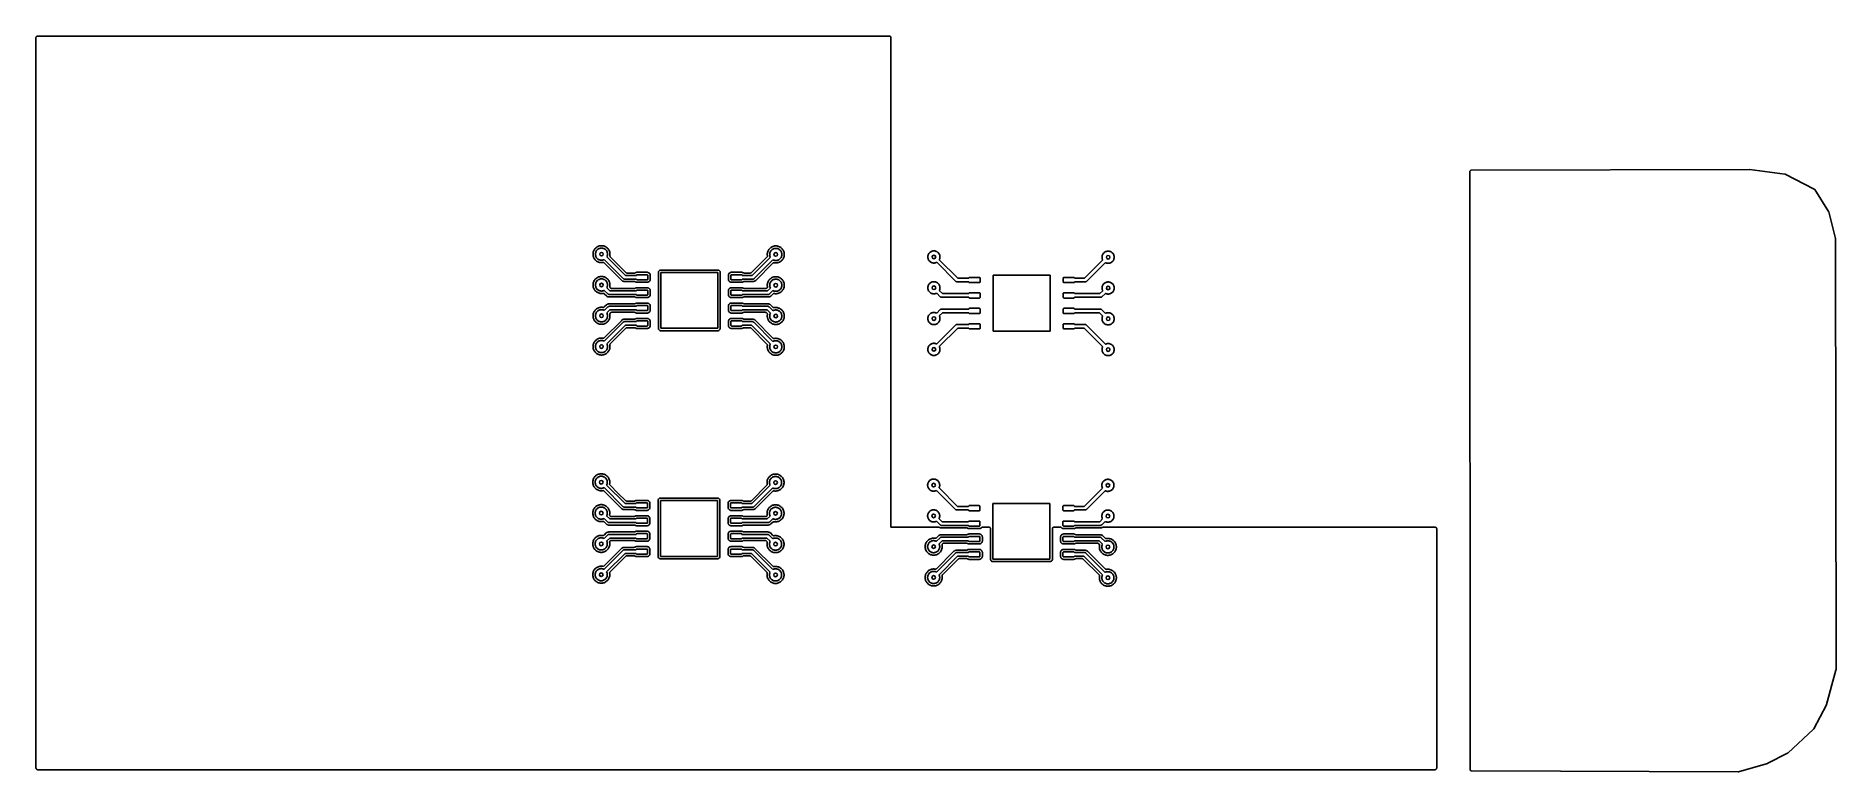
# Model space of a CAD drawing. Header units: millimetres. Extents: x 88 to 236, y -149 to -88.
import ezdxf

# ---------------------------------------------------------------- set-up
doc = ezdxf.new("R2010")
doc.units = ezdxf.units.MM
doc.layers.add('F.Cu', color=13, linetype='CONTINUOUS', true_color=0xc83434)

msp = doc.modelspace()

# ---------------------------------------------------------------- linework, layer by layer
at = {"layer": 'F.Cu', "linetype": 'CONTINUOUS'}
for p, q in [((87.7475, -88.134), (87.751396, -88.103162)), ((87.7475, -105.965588), (87.7475, -88.134)), ((87.751396, -88.103162), (87.762838, -88.074263)), ((87.762838, -88.074263), (87.781108, -88.049116)), ((87.781108, -88.049116), (87.805057, -88.029303)), ((87.805057, -88.029303), (87.833182, -88.016069)), ((87.833182, -88.016069), (87.863714, -88.010245)), ((87.863714, -88.010245), (87.8715, -88.01)), ((87.8715, -88.01), (158.1235, -88.01)), ((158.1235, -88.01), (158.154338, -88.013896)), ((158.154338, -88.013896), (158.183237, -88.025338)), ((158.183237, -88.025338), (158.208384, -88.043608)), ((158.208384, -88.043608), (158.228197, -88.067557)), ((158.228197, -88.067557), (158.241431, -88.095682)), ((158.241431, -88.095682), (158.247255, -88.126214)), ((158.247255, -88.126214), (158.2475, -88.134)), ((158.2475, -88.134), (158.2475, -128.51)), ((205.980049, -99.20372), (205.983932, -99.172889)), ((205.999413, -147.156839), (205.980049, -99.20372)), ((205.983932, -99.172889), (205.995363, -99.143984)), ((205.995363, -99.143984), (206.013623, -99.118831)), ((206.013623, -99.118831), (206.037564, -99.099008)), ((206.037564, -99.099008), (206.065683, -99.085762)), ((206.065683, -99.085762), (206.096213, -99.079926)), ((206.096213, -99.079926), (206.103715, -99.079678)), ((206.103715, -99.079678), (229.051812, -99.020021)), ((229.051812, -99.020021), (229.068127, -99.021057)), ((229.068127, -99.021057), (231.958643, -99.39722)), ((231.958643, -99.39722), (231.988714, -99.405062)), ((231.988714, -99.405062), (231.999159, -99.409815)), ((231.999159, -99.409815), (234.389618, -100.634435)), ((234.389618, -100.634435), (234.415286, -100.651962)), ((234.415286, -100.651962), (234.43579, -100.675322)), ((234.43579, -100.675322), (234.438135, -100.678922)), ((234.438135, -100.678922), (235.569571, -102.483368)), ((235.569571, -102.483368), (235.582652, -102.511564)), ((235.582652, -102.511564), (235.584781, -102.51904)), ((235.584781, -102.51904), (236.136283, -104.715199)), ((134.080135, -105.365992), (134.019441, -105.398433)), ((134.080143, -105.365989), (134.080135, -105.365992)), ((134.143728, -105.339651), (134.080143, -105.365989)), ((134.20958, -105.319674), (134.143728, -105.339651)), ((134.209592, -105.319671), (134.20958, -105.319674)), ((134.277096, -105.306245), (134.209592, -105.319671)), ((134.277105, -105.306244), (134.277096, -105.306245)), ((134.329101, -105.301123), (134.277105, -105.306244)), ((134.345587, -105.2995), (134.329101, -105.301123)), ((134.414413, -105.2995), (134.345587, -105.2995)), ((134.433155, -105.301345), (134.414413, -105.2995)), ((134.482894, -105.306244), (134.433155, -105.301345)), ((134.482903, -105.306245), (134.482894, -105.306244)), ((134.482907, -105.306245), (134.482903, -105.306245)), ((134.482909, -105.306246), (134.482907, -105.306245)), ((134.495961, -105.308842), (134.482909, -105.306246)), ((134.550407, -105.319671), (134.495961, -105.308842)), ((134.550419, -105.319674), (134.550407, -105.319671)), ((134.616271, -105.339651), (134.550419, -105.319674)), ((134.616275, -105.339652), (134.616271, -105.339651)), ((134.616276, -105.339653), (134.616275, -105.339652)), ((134.679864, -105.365992), (134.616276, -105.339653)), ((134.740558, -105.398433), (134.679864, -105.365992)), ((148.450135, -105.385992), (148.389441, -105.418433)), ((148.450143, -105.385989), (148.450135, -105.385992)), ((148.513728, -105.359651), (148.450143, -105.385989)), ((148.57958, -105.339674), (148.513728, -105.359651)), ((148.579592, -105.339671), (148.57958, -105.339674)), ((148.647096, -105.326245), (148.579592, -105.339671)), ((148.647105, -105.326244), (148.647096, -105.326245)), ((148.699101, -105.321123), (148.647105, -105.326244)), ((148.715587, -105.3195), (148.699101, -105.321123)), ((148.784413, -105.3195), (148.715587, -105.3195)), ((148.803155, -105.321345), (148.784413, -105.3195)), ((148.852894, -105.326244), (148.803155, -105.321345)), ((148.852903, -105.326245), (148.852894, -105.326244)), ((148.852907, -105.326245), (148.852903, -105.326245)), ((148.852909, -105.326246), (148.852907, -105.326245)), ((148.865961, -105.328842), (148.852909, -105.326246)), ((148.920407, -105.339671), (148.865961, -105.328842)), ((148.920419, -105.339674), (148.920407, -105.339671)), ((148.986271, -105.359651), (148.920419, -105.339674)), ((148.986275, -105.359652), (148.986271, -105.359651)), ((148.986276, -105.359653), (148.986275, -105.359652)), ((149.049864, -105.385992), (148.986276, -105.359653)), ((149.110558, -105.418433), (149.049864, -105.385992)), ((236.136283, -104.715199), (236.140017, -104.745261)), ((236.140017, -104.745261), (236.179981, -140.273118)), ((87.7475, -108.505588), (87.7475, -105.965588)), ((133.686244, -105.897105), (133.6795, -105.965588)), ((133.6795, -105.965588), (133.6795, -106.034411)), ((133.6795, -106.034411), (133.686244, -106.102894)), ((133.686245, -105.897096), (133.686244, -105.897105)), ((133.686244, -106.102894), (133.686245, -106.102903)), ((133.699671, -105.829592), (133.686245, -105.897096)), ((133.686245, -106.102903), (133.699671, -106.170407)), ((133.699674, -105.82958), (133.699671, -105.829592)), ((133.699671, -106.170407), (133.699674, -106.170419)), ((133.719651, -105.763728), (133.699674, -105.82958)), ((133.699674, -106.170419), (133.717491, -106.22915)), ((133.717491, -106.22915), (133.719653, -106.236276)), ((133.745989, -105.700143), (133.719651, -105.763728)), ((133.719653, -106.236276), (133.745992, -106.299864)), ((133.745992, -105.700135), (133.745989, -105.700143)), ((133.778433, -105.639441), (133.745992, -105.700135)), ((133.745992, -106.299864), (133.778436, -106.360563)), ((133.778439, -105.639431), (133.778433, -105.639441)), ((133.778436, -106.360563), (133.812358, -106.411332)), ((133.816675, -105.582207), (133.778439, -105.639431)), ((133.812358, -106.411332), (133.816675, -106.417792)), ((133.816677, -105.582204), (133.816675, -105.582207)), ((133.816675, -106.417792), (133.816677, -106.417795)), ((133.860342, -105.528999), (133.816677, -105.582204)), ((133.816677, -106.417795), (133.860342, -106.471)), ((133.908999, -105.480342), (133.860342, -105.528999)), ((133.860342, -106.471), (133.908999, -106.519657)), ((133.880787, -105.971965), (133.887064, -105.916247)), ((133.880787, -106.028035), (133.880787, -105.971965)), ((133.887064, -106.083753), (133.880787, -106.028035)), ((133.887064, -105.916247), (133.899541, -105.861582)), ((133.899541, -106.138418), (133.887064, -106.083753)), ((133.899541, -105.861582), (133.91806, -105.808658)), ((133.91806, -106.191342), (133.899541, -106.138418)), ((133.962204, -105.436677), (133.908999, -105.480342)), ((133.908999, -106.519657), (133.909004, -106.519661)), ((133.909004, -106.519661), (133.909005, -106.519662)), ((133.909005, -106.519662), (133.962209, -106.563326)), ((133.91806, -105.808658), (133.942388, -105.758141)), ((133.942388, -106.241859), (133.91806, -106.191342)), ((133.942388, -105.758141), (133.97222, -105.710664)), ((133.97222, -106.289336), (133.942388, -106.241859)), ((133.962207, -105.436675), (133.962204, -105.436677)), ((134.019431, -105.398439), (133.962207, -105.436675)), ((133.962209, -106.563326), (134.019437, -106.601564)), ((133.97222, -105.710664), (134.007179, -105.666827)), ((134.007179, -106.333173), (133.97222, -106.289336)), ((134.007179, -105.666827), (134.046827, -105.627179)), ((134.046827, -106.372821), (134.007179, -106.333173)), ((134.019441, -105.398433), (134.019431, -105.398439)), ((134.019437, -106.601564), (134.080136, -106.634008)), ((134.046827, -105.627179), (134.090664, -105.59222)), ((134.090664, -106.40778), (134.046827, -106.372821)), ((134.080136, -106.634008), (134.143724, -106.660347)), ((134.090664, -105.59222), (134.138141, -105.562388)), ((134.138141, -106.437612), (134.090664, -106.40778)), ((134.138141, -105.562388), (134.188658, -105.53806)), ((134.188658, -106.46194), (134.138141, -106.437612)), ((134.143724, -106.660347), (134.209587, -106.680327)), ((134.188658, -105.53806), (134.241582, -105.519541)), ((134.241582, -106.480459), (134.188658, -106.46194)), ((134.209587, -106.680327), (134.277091, -106.693754)), ((134.241582, -105.519541), (134.296247, -105.507064)), ((134.296247, -106.492936), (134.241582, -106.480459)), ((134.277091, -106.693754), (134.345587, -106.7005)), ((134.296247, -105.507064), (134.351965, -105.500787)), ((134.351965, -106.499213), (134.296247, -106.492936)), ((134.345587, -106.7005), (134.345589, -106.7005)), ((134.345589, -106.7005), (134.414411, -106.7005)), ((134.351965, -105.500787), (134.408035, -105.500787)), ((134.408035, -106.499213), (134.351965, -106.499213)), ((134.408035, -105.500787), (134.463753, -105.507064)), ((134.463753, -106.492936), (134.408035, -106.499213)), ((134.414411, -106.7005), (134.414413, -106.7005)), ((134.414413, -106.7005), (134.482909, -106.693754)), ((134.463753, -105.507064), (134.518418, -105.519541)), ((134.518418, -106.480459), (134.463753, -106.492936)), ((134.482909, -106.693754), (134.49728, -106.690895)), ((134.49728, -106.690895), (134.528277, -106.688699)), ((134.518418, -105.519541), (134.571342, -105.53806)), ((134.571342, -106.46194), (134.518418, -106.480459)), ((134.528277, -106.688699), (134.558854, -106.694282)), ((134.558854, -106.694282), (134.587082, -106.707294)), ((134.571342, -105.53806), (134.621859, -105.562388)), ((134.610803, -106.442935), (134.571342, -106.46194)), ((134.587082, -106.707294), (134.609145, -106.724827)), ((134.609145, -106.724827), (136.020911, -108.136592)), ((136.178934, -108.011066), (134.610803, -106.442935)), ((134.621859, -105.562388), (134.669336, -105.59222)), ((134.669336, -105.59222), (134.713173, -105.627179)), ((134.713173, -105.627179), (134.752821, -105.666827)), ((134.740568, -105.398439), (134.740558, -105.398433)), ((134.797792, -105.436675), (134.740568, -105.398439)), ((134.752821, -105.666827), (134.78778, -105.710664)), ((134.78778, -105.710664), (134.817612, -105.758141)), ((134.797795, -105.436677), (134.797792, -105.436675)), ((134.851, -105.480342), (134.797795, -105.436677)), ((134.817612, -105.758141), (134.84194, -105.808658)), ((134.84194, -106.191342), (134.822935, -106.230803)), ((134.822935, -106.230803), (136.347132, -107.755)), ((134.84194, -105.808658), (134.860459, -105.861582)), ((134.860459, -106.138418), (134.84194, -106.191342)), ((134.899657, -105.528999), (134.851, -105.480342)), ((134.860459, -105.861582), (134.872936, -105.916247)), ((134.872936, -106.083753), (134.860459, -106.138418)), ((134.872936, -105.916247), (134.879213, -105.971965)), ((134.879213, -106.028035), (134.872936, -106.083753)), ((134.879213, -105.971965), (134.879213, -106.028035)), ((134.899661, -105.529004), (134.899657, -105.528999)), ((134.899662, -105.529005), (134.899661, -105.529004)), ((134.943326, -105.582209), (134.899662, -105.529005)), ((134.981564, -105.639437), (134.943326, -105.582209)), ((135.014008, -105.700136), (134.981564, -105.639437)), ((135.040347, -105.763724), (135.014008, -105.700136)), ((135.060327, -105.829587), (135.040347, -105.763724)), ((135.073754, -105.897091), (135.060327, -105.829587)), ((135.068573, -106.145364), (135.070895, -106.117281)), ((135.073436, -106.176064), (135.068573, -106.145364)), ((135.070895, -106.117281), (135.073754, -106.102909)), ((135.08578, -106.20459), (135.073436, -106.176064)), ((135.0805, -105.965587), (135.073754, -105.897091)), ((135.073754, -106.102909), (135.0805, -106.034413)), ((135.0805, -106.034413), (135.0805, -105.965587)), ((135.104827, -106.229145), (135.08578, -106.20459)), ((135.759689, -106.884008), (135.104827, -106.229145)), ((148.025167, -106.249149), (146.756137, -107.518181)), ((146.802868, -107.755), (148.307064, -106.250803)), ((148.519196, -106.462935), (146.971066, -108.011066)), ((147.096597, -108.169085), (148.520853, -106.744827)), ((148.042698, -106.227092), (148.025167, -106.249149)), ((148.055712, -106.198865), (148.042698, -106.227092)), ((148.056244, -105.917105), (148.0495, -105.985588)), ((148.0495, -105.985588), (148.0495, -106.054411)), ((148.0495, -106.054411), (148.056244, -106.122894)), ((148.061298, -106.168288), (148.055712, -106.198865)), ((148.056245, -105.917096), (148.056244, -105.917105)), ((148.056244, -106.122894), (148.056245, -106.122901)), ((148.069671, -105.849592), (148.056245, -105.917096)), ((148.056245, -106.122901), (148.056246, -106.122909)), ((148.056246, -106.122909), (148.057078, -106.127091)), ((148.057078, -106.127091), (148.059105, -106.137283)), ((148.059105, -106.137283), (148.061298, -106.168288)), ((148.069674, -105.84958), (148.069671, -105.849592)), ((148.089651, -105.783728), (148.069674, -105.84958)), ((148.115989, -105.720143), (148.089651, -105.783728)), ((148.115992, -105.720135), (148.115989, -105.720143)), ((148.148433, -105.659441), (148.115992, -105.720135)), ((148.148439, -105.659431), (148.148433, -105.659441)), ((148.186675, -105.602207), (148.148439, -105.659431)), ((148.186677, -105.602204), (148.186675, -105.602207)), ((148.230342, -105.548999), (148.186677, -105.602204)), ((148.278999, -105.500342), (148.230342, -105.548999)), ((148.250787, -105.991965), (148.257064, -105.936247)), ((148.250787, -106.048035), (148.250787, -105.991965)), ((148.257064, -106.103753), (148.250787, -106.048035)), ((148.257064, -105.936247), (148.269541, -105.881582)), ((148.269541, -106.158418), (148.257064, -106.103753)), ((148.269541, -105.881582), (148.28806, -105.828658)), ((148.28806, -106.211342), (148.269541, -106.158418)), ((148.332204, -105.456677), (148.278999, -105.500342)), ((148.28806, -105.828658), (148.312388, -105.778141)), ((148.307064, -106.250803), (148.28806, -106.211342)), ((148.312388, -105.778141), (148.34222, -105.730664)), ((148.332207, -105.456675), (148.332204, -105.456677)), ((148.389431, -105.418439), (148.332207, -105.456675)), ((148.34222, -105.730664), (148.377179, -105.686827)), ((148.377179, -105.686827), (148.416827, -105.647179)), ((148.389441, -105.418433), (148.389431, -105.418439)), ((148.416827, -105.647179), (148.460664, -105.61222)), ((148.460664, -105.61222), (148.508141, -105.582388)), ((148.508141, -105.582388), (148.558658, -105.55806)), ((148.558658, -106.48194), (148.519196, -106.462935)), ((148.520853, -106.744827), (148.545409, -106.72578)), ((148.545409, -106.72578), (148.573935, -106.713436)), ((148.558658, -105.55806), (148.611582, -105.539541)), ((148.611582, -106.500459), (148.558658, -106.48194)), ((148.573935, -106.713436), (148.604635, -106.708573)), ((148.604635, -106.708573), (148.632719, -106.710895)), ((148.611582, -105.539541), (148.666247, -105.527064)), ((148.666247, -106.512936), (148.611582, -106.500459)), ((148.632719, -106.710895), (148.647091, -106.713754)), ((148.647091, -106.713754), (148.715587, -106.7205)), ((148.666247, -105.527064), (148.721965, -105.520787)), ((148.721965, -106.519213), (148.666247, -106.512936)), ((148.715587, -106.7205), (148.715589, -106.7205)), ((148.715589, -106.7205), (148.784411, -106.7205)), ((148.721965, -105.520787), (148.778035, -105.520787)), ((148.778035, -106.519213), (148.721965, -106.519213)), ((148.778035, -105.520787), (148.833753, -105.527064)), ((148.833753, -106.512936), (148.778035, -106.519213)), ((148.784411, -106.7205), (148.784413, -106.7205)), ((148.784413, -106.7205), (148.852909, -106.713754)), ((148.833753, -105.527064), (148.888418, -105.539541)), ((148.888418, -106.500459), (148.833753, -106.512936)), ((148.852909, -106.713754), (148.920413, -106.700327)), ((148.888418, -105.539541), (148.941342, -105.55806)), ((148.941342, -106.48194), (148.888418, -106.500459)), ((148.920413, -106.700327), (148.986276, -106.680347)), ((148.941342, -105.55806), (148.991859, -105.582388)), ((148.991859, -106.457612), (148.941342, -106.48194)), ((148.986276, -106.680347), (149.049864, -106.654008)), ((148.991859, -105.582388), (149.039336, -105.61222)), ((149.039336, -106.42778), (148.991859, -106.457612)), ((149.039336, -105.61222), (149.083173, -105.647179)), ((149.083173, -106.392821), (149.039336, -106.42778)), ((149.049864, -106.654008), (149.110563, -106.621564)), ((149.083173, -105.647179), (149.122821, -105.686827)), ((149.122821, -106.353173), (149.083173, -106.392821)), ((149.110568, -105.418439), (149.110558, -105.418433)), ((149.110563, -106.621564), (149.167791, -106.583326)), ((149.167792, -105.456675), (149.110568, -105.418439)), ((149.122821, -105.686827), (149.15778, -105.730664)), ((149.15778, -106.309336), (149.122821, -106.353173)), ((149.15778, -105.730664), (149.187612, -105.778141)), ((149.187612, -106.261859), (149.15778, -106.309336)), ((149.167791, -106.583326), (149.220995, -106.539662)), ((149.167795, -105.456677), (149.167792, -105.456675)), ((149.221, -105.500342), (149.167795, -105.456677)), ((149.187612, -105.778141), (149.21194, -105.828658)), ((149.21194, -106.211342), (149.187612, -106.261859)), ((149.21194, -105.828658), (149.230459, -105.881582)), ((149.230459, -106.158418), (149.21194, -106.211342)), ((149.220995, -106.539662), (149.269662, -106.490995)), ((149.269657, -105.548999), (149.221, -105.500342)), ((149.230459, -105.881582), (149.242936, -105.936247)), ((149.242936, -106.103753), (149.230459, -106.158418)), ((149.242936, -105.936247), (149.249213, -105.991965)), ((149.249213, -106.048035), (149.242936, -106.103753)), ((149.249213, -105.991965), (149.249213, -106.048035)), ((149.269661, -105.549004), (149.269657, -105.548999)), ((149.269662, -105.549005), (149.269661, -105.549004)), ((149.313326, -105.602209), (149.269662, -105.549005)), ((149.269662, -106.490995), (149.313326, -106.437791)), ((149.351564, -105.659437), (149.313326, -105.602209)), ((149.313326, -106.437791), (149.351564, -106.380563)), ((149.384008, -105.720136), (149.351564, -105.659437)), ((149.351564, -106.380563), (149.384008, -106.319864)), ((149.410347, -105.783724), (149.384008, -105.720136)), ((149.384008, -106.319864), (149.410347, -106.256276)), ((149.430327, -105.849587), (149.410347, -105.783724)), ((149.410347, -106.256276), (149.430327, -106.190413)), ((149.443754, -105.917091), (149.430327, -105.849587)), ((149.430327, -106.190413), (149.443754, -106.122909)), ((149.4505, -105.985587), (149.443754, -105.917091)), ((149.443754, -106.122909), (149.4505, -106.054413)), ((149.4505, -106.054413), (149.4505, -105.985587)), ((161.290787, -106.201965), (161.297064, -106.146247)), ((161.290787, -106.258035), (161.290787, -106.201965)), ((161.297064, -106.313753), (161.290787, -106.258035)), ((161.297064, -106.146247), (161.309541, -106.091582)), ((161.309541, -106.368418), (161.297064, -106.313753)), ((161.309541, -106.091582), (161.32806, -106.038658)), ((161.32806, -106.421342), (161.309541, -106.368418)), ((161.32806, -106.038658), (161.352388, -105.988141)), ((161.352388, -106.471859), (161.32806, -106.421342)), ((161.352388, -105.988141), (161.38222, -105.940664)), ((161.38222, -106.519336), (161.352388, -106.471859)), ((161.38222, -105.940664), (161.417179, -105.896827)), ((161.417179, -106.563173), (161.38222, -106.519336)), ((161.417179, -105.896827), (161.456827, -105.857179)), ((161.456827, -106.602821), (161.417179, -106.563173)), ((161.456827, -105.857179), (161.500664, -105.82222)), ((161.500664, -106.63778), (161.456827, -106.602821)), ((161.500664, -105.82222), (161.548141, -105.792388)), ((161.548141, -106.667612), (161.500664, -106.63778)), ((161.548141, -105.792388), (161.598658, -105.76806)), ((161.598658, -106.69194), (161.548141, -106.667612)), ((161.598658, -105.76806), (161.651582, -105.749541)), ((161.651582, -106.710459), (161.598658, -106.69194)), ((161.651582, -105.749541), (161.706247, -105.737064)), ((161.706247, -106.722936), (161.651582, -106.710459)), ((161.706247, -105.737064), (161.761965, -105.730787)), ((161.761965, -106.729213), (161.706247, -106.722936)), ((161.761965, -105.730787), (161.818035, -105.730787)), ((161.818035, -106.729213), (161.761965, -106.729213)), ((161.818035, -105.730787), (161.873753, -105.737064)), ((161.873753, -106.722936), (161.818035, -106.729213)), ((161.873753, -105.737064), (161.928418, -105.749541)), ((161.928418, -106.710459), (161.873753, -106.722936)), ((161.928418, -105.749541), (161.981342, -105.76806)), ((161.981342, -106.69194), (161.928418, -106.710459)), ((161.981342, -105.76806), (162.031859, -105.792388)), ((162.020803, -106.672935), (161.981342, -106.69194)), ((163.588934, -108.241066), (162.020803, -106.672935)), ((162.031859, -105.792388), (162.079336, -105.82222)), ((162.079336, -105.82222), (162.123173, -105.857179)), ((162.123173, -105.857179), (162.162821, -105.896827)), ((162.162821, -105.896827), (162.19778, -105.940664)), ((162.19778, -105.940664), (162.227612, -105.988141)), ((162.227612, -105.988141), (162.25194, -106.038658)), ((162.25194, -106.421342), (162.232935, -106.460803)), ((162.232935, -106.460803), (163.757132, -107.985)), ((162.25194, -106.038658), (162.270459, -106.091582)), ((162.270459, -106.368418), (162.25194, -106.421342)), ((162.270459, -106.091582), (162.282936, -106.146247)), ((162.282936, -106.313753), (162.270459, -106.368418)), ((162.282936, -106.146247), (162.289213, -106.201965)), ((162.289213, -106.258035), (162.282936, -106.313753)), ((162.289213, -106.201965), (162.289213, -106.258035)), ((174.212868, -107.985), (175.717064, -106.480803)), ((175.929196, -106.692935), (174.381066, -108.241066)), ((175.660787, -106.221965), (175.667064, -106.166247)), ((175.660787, -106.278035), (175.660787, -106.221965)), ((175.667064, -106.333753), (175.660787, -106.278035)), ((175.667064, -106.166247), (175.679541, -106.111582)), ((175.679541, -106.388418), (175.667064, -106.333753)), ((175.679541, -106.111582), (175.69806, -106.058658)), ((175.69806, -106.441342), (175.679541, -106.388418)), ((175.69806, -106.058658), (175.722388, -106.008141)), ((175.717064, -106.480803), (175.69806, -106.441342)), ((175.722388, -106.008141), (175.75222, -105.960664)), ((175.75222, -105.960664), (175.787179, -105.916827)), ((175.787179, -105.916827), (175.826827, -105.877179)), ((175.826827, -105.877179), (175.870664, -105.84222)), ((175.870664, -105.84222), (175.918141, -105.812388)), ((175.918141, -105.812388), (175.968658, -105.78806)), ((175.968658, -106.71194), (175.929196, -106.692935)), ((175.968658, -105.78806), (176.021582, -105.769541)), ((176.021582, -106.730459), (175.968658, -106.71194)), ((176.021582, -105.769541), (176.076247, -105.757064)), ((176.076247, -106.742936), (176.021582, -106.730459)), ((176.076247, -105.757064), (176.131965, -105.750787)), ((176.131965, -106.749213), (176.076247, -106.742936)), ((176.131965, -105.750787), (176.188035, -105.750787)), ((176.188035, -106.749213), (176.131965, -106.749213)), ((176.188035, -105.750787), (176.243753, -105.757064)), ((176.243753, -106.742936), (176.188035, -106.749213)), ((176.243753, -105.757064), (176.298418, -105.769541)), ((176.298418, -106.730459), (176.243753, -106.742936)), ((176.298418, -105.769541), (176.351342, -105.78806)), ((176.351342, -106.71194), (176.298418, -106.730459)), ((176.351342, -105.78806), (176.401859, -105.812388)), ((176.401859, -106.687612), (176.351342, -106.71194)), ((176.401859, -105.812388), (176.449336, -105.84222)), ((176.449336, -106.65778), (176.401859, -106.687612)), ((176.449336, -105.84222), (176.493173, -105.877179)), ((176.493173, -106.622821), (176.449336, -106.65778)), ((176.493173, -105.877179), (176.532821, -105.916827)), ((176.532821, -106.583173), (176.493173, -106.622821)), ((176.532821, -105.916827), (176.56778, -105.960664)), ((176.56778, -106.539336), (176.532821, -106.583173)), ((176.56778, -105.960664), (176.597612, -106.008141)), ((176.597612, -106.491859), (176.56778, -106.539336)), ((176.597612, -106.008141), (176.62194, -106.058658)), ((176.62194, -106.441342), (176.597612, -106.491859)), ((176.62194, -106.058658), (176.640459, -106.111582)), ((176.640459, -106.388418), (176.62194, -106.441342)), ((176.640459, -106.111582), (176.652936, -106.166247)), ((176.652936, -106.333753), (176.640459, -106.388418)), ((176.652936, -106.166247), (176.659213, -106.221965)), ((176.659213, -106.278035), (176.652936, -106.333753)), ((176.659213, -106.221965), (176.659213, -106.278035)), ((133.719651, -108.303728), (133.699674, -108.36958)), ((133.745989, -108.240143), (133.719651, -108.303728)), ((133.745992, -108.240135), (133.745989, -108.240143)), ((133.778433, -108.179441), (133.745992, -108.240135)), ((133.778439, -108.179431), (133.778433, -108.179441)), ((133.816675, -108.122207), (133.778439, -108.179431)), ((133.816677, -108.122204), (133.816675, -108.122207)), ((133.860342, -108.068999), (133.816677, -108.122204)), ((133.908999, -108.020342), (133.860342, -108.068999)), ((133.899541, -108.401582), (133.91806, -108.348658)), ((133.962204, -107.976677), (133.908999, -108.020342)), ((133.91806, -108.348658), (133.942388, -108.298141)), ((133.942388, -108.298141), (133.97222, -108.250664)), ((133.962207, -107.976675), (133.962204, -107.976677)), ((134.019431, -107.938439), (133.962207, -107.976675)), ((133.97222, -108.250664), (134.007179, -108.206827)), ((134.007179, -108.206827), (134.046827, -108.167179)), ((134.019441, -107.938433), (134.019431, -107.938439)), ((134.080135, -107.905992), (134.019441, -107.938433)), ((134.046827, -108.167179), (134.090664, -108.13222)), ((134.080143, -107.905989), (134.080135, -107.905992)), ((134.143728, -107.879651), (134.080143, -107.905989)), ((134.090664, -108.13222), (134.138141, -108.102388)), ((134.138141, -108.102388), (134.188658, -108.07806)), ((134.20958, -107.859674), (134.143728, -107.879651)), ((134.188658, -108.07806), (134.241582, -108.059541)), ((134.209592, -107.859671), (134.20958, -107.859674)), ((134.277096, -107.846245), (134.209592, -107.859671)), ((134.241582, -108.059541), (134.296247, -108.047064)), ((134.277105, -107.846244), (134.277096, -107.846245)), ((134.329101, -107.841123), (134.277105, -107.846244)), ((134.296247, -108.047064), (134.351965, -108.040787)), ((134.345587, -107.8395), (134.329101, -107.841123)), ((134.414413, -107.8395), (134.345587, -107.8395)), ((134.351965, -108.040787), (134.408035, -108.040787)), ((134.408035, -108.040787), (134.463753, -108.047064)), ((134.433155, -107.841345), (134.414413, -107.8395)), ((134.482894, -107.846244), (134.433155, -107.841345)), ((134.463753, -108.047064), (134.518418, -108.059541)), ((134.482903, -107.846245), (134.482894, -107.846244)), ((134.482907, -107.846245), (134.482903, -107.846245)), ((134.482909, -107.846246), (134.482907, -107.846245)), ((134.495961, -107.848842), (134.482909, -107.846246)), ((134.550407, -107.859671), (134.495961, -107.848842)), ((134.518418, -108.059541), (134.571342, -108.07806)), ((134.550419, -107.859674), (134.550407, -107.859671)), ((134.616271, -107.879651), (134.550419, -107.859674)), ((134.571342, -108.07806), (134.621859, -108.102388)), ((134.616275, -107.879652), (134.616271, -107.879651)), ((134.616276, -107.879653), (134.616275, -107.879652)), ((134.679864, -107.905992), (134.616276, -107.879653)), ((134.621859, -108.102388), (134.669336, -108.13222)), ((134.669336, -108.13222), (134.713173, -108.167179)), ((134.740558, -107.938433), (134.679864, -107.905992)), ((134.713173, -108.167179), (134.752821, -108.206827)), ((134.740568, -107.938439), (134.740558, -107.938433)), ((134.797792, -107.976675), (134.740568, -107.938439)), ((134.752821, -108.206827), (134.78778, -108.250664)), ((134.78778, -108.250664), (134.817612, -108.298141)), ((134.797795, -107.976677), (134.797792, -107.976675)), ((134.851, -108.020342), (134.797795, -107.976677)), ((134.817612, -108.298141), (134.84194, -108.348658)), ((134.84194, -108.348658), (134.860459, -108.401582)), ((134.899657, -108.068999), (134.851, -108.020342)), ((134.899661, -108.069004), (134.899657, -108.068999)), ((134.899662, -108.069005), (134.899661, -108.069004)), ((134.943326, -108.122209), (134.899662, -108.069005)), ((134.981564, -108.179437), (134.943326, -108.122209)), ((135.014008, -108.240136), (134.981564, -108.179437)), ((135.040347, -108.303724), (135.014008, -108.240136)), ((135.046414, -108.323724), (135.040347, -108.303724)), ((135.059418, -108.366592), (135.046414, -108.323724)), ((136.393862, -107.518181), (135.759689, -106.884008)), ((136.020911, -108.136592), (136.020915, -108.136597)), ((136.020915, -108.136597), (136.053403, -108.169085)), ((136.053403, -108.169085), (136.066894, -108.179437)), ((136.066894, -108.179437), (136.089855, -108.197056)), ((136.089855, -108.197056), (136.121797, -108.215497)), ((136.121797, -108.215497), (136.129645, -108.220028)), ((136.129645, -108.220028), (136.172094, -108.237611)), ((136.172094, -108.237611), (136.216474, -108.249503)), ((136.189841, -108.020952), (136.178934, -108.011066)), ((136.21429, -108.037288), (136.189841, -108.020952)), ((136.241457, -108.048541), (136.21429, -108.037288)), ((136.216474, -108.249503), (136.250638, -108.254)), ((136.270297, -108.054278), (136.241457, -108.048541)), ((136.250638, -108.254), (136.262026, -108.2555)), ((136.262026, -108.2555), (136.262027, -108.2555)), ((136.262027, -108.2555), (136.262028, -108.2555)), ((136.262028, -108.2555), (136.307973, -108.2555)), ((136.285, -108.055), (136.270297, -108.054278)), ((137.255, -108.055), (136.285, -108.055)), ((136.307973, -108.2555), (137.103059, -108.2555)), ((136.347132, -107.755), (137.255, -107.755)), ((136.396659, -107.520892), (136.393862, -107.518181)), ((136.421806, -107.539162), (136.396659, -107.520892)), ((136.450705, -107.550604), (136.421806, -107.539162)), ((136.481543, -107.5545), (136.450705, -107.550604)), ((137.103059, -107.5545), (136.481543, -107.5545)), ((137.115835, -107.55384), (137.103059, -107.5545)), ((137.103059, -108.2555), (137.133897, -108.259396)), ((137.146107, -107.546788), (137.115835, -107.55384)), ((137.133897, -108.259396), (137.162796, -108.270838)), ((137.173674, -107.532429), (137.146107, -107.546788)), ((137.162796, -108.270838), (137.173674, -108.277571)), ((137.182132, -107.526568), (137.173674, -107.532429)), ((137.173674, -108.277571), (137.182132, -108.283431)), ((137.182136, -107.526566), (137.182132, -107.526568)), ((137.182132, -108.283431), (137.182136, -108.283433)), ((137.223595, -107.507734), (137.182136, -107.526566)), ((137.182136, -108.283433), (137.182137, -108.283433)), ((137.182137, -108.283433), (137.182138, -108.283434)), ((137.182138, -108.283434), (137.223602, -108.302268)), ((137.2236, -107.507732), (137.223595, -107.507734)), ((137.223602, -107.507732), (137.2236, -107.507732)), ((137.238322, -107.504022), (137.223602, -107.507732)), ((137.223602, -108.302268), (137.267762, -108.313396)), ((137.26776, -107.496604), (137.238322, -107.504022)), ((137.255, -107.7475), (137.258996, -107.727409)), ((137.255, -107.755), (137.255, -107.7475)), ((137.255, -108.0625), (137.255, -108.055)), ((137.258996, -108.082591), (137.255, -108.0625)), ((137.258996, -107.727409), (137.270377, -107.710377)), ((137.270377, -108.099623), (137.258996, -108.082591)), ((137.294494, -107.4945), (137.26776, -107.496604)), ((137.267762, -108.313396), (137.2945, -108.3155)), ((137.270377, -107.710377), (137.287409, -107.698996)), ((137.287409, -108.111004), (137.270377, -108.099623)), ((137.287409, -107.698996), (137.3075, -107.695)), ((137.3075, -108.115), (137.287409, -108.111004)), ((137.2945, -107.4945), (137.294494, -107.4945)), ((138.1555, -107.4945), (137.2945, -107.4945)), ((137.2945, -108.3155), (137.294509, -108.3155)), ((137.294509, -108.3155), (138.155491, -108.3155)), ((137.3075, -107.695), (138.1425, -107.695)), ((138.1425, -108.115), (137.3075, -108.115)), ((138.1425, -107.695), (138.162591, -107.698996)), ((138.162591, -108.111004), (138.1425, -108.115)), ((138.155491, -108.3155), (138.1555, -108.3155)), ((138.155505, -107.4945), (138.1555, -107.4945)), ((138.1555, -108.3155), (138.182238, -108.313396)), ((138.182239, -107.496604), (138.155505, -107.4945)), ((138.162591, -107.698996), (138.179623, -107.710377)), ((138.179623, -108.099623), (138.162591, -108.111004)), ((138.179623, -107.710377), (138.191004, -107.727409)), ((138.191004, -108.082591), (138.179623, -108.099623)), ((138.182238, -108.313396), (138.226398, -108.302268)), ((138.189238, -107.498368), (138.182239, -107.496604)), ((138.189274, -107.498377), (138.189238, -107.498368)), ((138.226398, -107.507732), (138.189274, -107.498377)), ((138.191004, -107.727409), (138.195, -107.7475)), ((138.195, -108.0625), (138.191004, -108.082591)), ((138.195, -107.7475), (138.195, -108.0625)), ((138.2264, -107.507733), (138.226398, -107.507732)), ((138.226398, -108.302268), (138.267862, -108.283434)), ((138.226404, -107.507734), (138.2264, -107.507733)), ((138.267863, -107.526566), (138.226404, -107.507734)), ((138.267862, -108.283434), (138.305297, -108.257499)), ((138.286043, -107.539162), (138.267863, -107.526566)), ((138.305297, -107.552501), (138.286043, -107.539162)), ((138.337499, -107.584703), (138.305297, -107.552501)), ((138.305297, -108.257499), (138.337499, -108.225297)), ((138.363434, -107.622138), (138.337499, -107.584703)), ((138.337499, -108.225297), (138.363434, -108.187862)), ((138.382268, -107.663602), (138.363434, -107.622138)), ((138.363434, -108.187862), (138.382268, -108.146398)), ((138.393396, -107.707762), (138.382268, -107.663602)), ((138.382268, -108.146398), (138.393396, -108.102238)), ((138.3955, -107.7345), (138.393396, -107.707762)), ((138.393396, -108.102238), (138.3955, -108.0755)), ((138.3955, -108.0755), (138.3955, -107.7345)), ((139.071626, -107.474446), (139.0695, -107.498368)), ((139.0695, -107.498368), (139.0695, -112.121631)), ((139.082845, -107.435241), (139.071626, -107.474446)), ((139.082848, -107.435234), (139.082845, -107.435241)), ((139.101723, -107.399099), (139.082848, -107.435234)), ((139.101728, -107.399091), (139.101723, -107.399099)), ((139.127492, -107.367494), (139.101728, -107.399091)), ((139.127494, -107.367492), (139.127492, -107.367494)), ((139.159091, -107.341728), (139.127494, -107.367492)), ((139.159099, -107.341723), (139.159091, -107.341728)), ((139.195234, -107.322848), (139.159099, -107.341723)), ((139.195241, -107.322845), (139.195234, -107.322848)), ((139.234446, -107.311626), (139.195241, -107.322845)), ((139.258368, -107.3095), (139.234446, -107.311626)), ((139.25837, -107.3095), (139.258368, -107.3095)), ((143.98163, -107.3095), (139.25837, -107.3095)), ((139.27, -112.11), (139.27, -107.51)), ((139.27, -107.51), (143.97, -107.51)), ((143.97, -107.51), (143.97, -112.11)), ((143.981631, -107.3095), (143.98163, -107.3095)), ((144.005554, -107.311626), (143.981631, -107.3095)), ((144.005555, -107.311627), (144.005552, -107.311626)), ((144.005552, -107.311626), (144.005554, -107.311626)), ((144.044759, -107.322845), (144.005555, -107.311627)), ((144.044763, -107.322847), (144.044759, -107.322845)), ((144.044765, -107.322848), (144.044763, -107.322847)), ((144.0809, -107.341723), (144.044765, -107.322848)), ((144.080908, -107.341728), (144.0809, -107.341723)), ((144.112505, -107.367492), (144.080908, -107.341728)), ((144.112507, -107.367494), (144.112505, -107.367492)), ((144.138271, -107.399091), (144.112507, -107.367494)), ((144.138273, -107.399095), (144.138271, -107.399091)), ((144.138275, -107.399097), (144.138273, -107.399095)), ((144.157155, -107.435241), (144.138275, -107.399097)), ((144.168373, -107.474445), (144.157155, -107.435241)), ((144.1705, -107.49837), (144.168373, -107.474445)), ((144.1705, -107.734494), (144.1705, -107.49837)), ((144.1705, -109.0045), (144.1705, -107.734494)), ((144.846604, -107.70776), (144.8445, -107.734494)), ((144.8445, -107.734494), (144.8445, -108.075505)), ((144.8445, -108.075505), (144.846604, -108.102239)), ((144.857732, -107.663603), (144.846604, -107.70776)), ((144.846604, -108.102239), (144.850313, -108.116958)), ((144.850313, -108.116958), (144.857732, -108.146398)), ((144.857734, -107.663595), (144.857732, -107.663603)), ((144.857732, -108.146398), (144.857734, -108.146404)), ((144.876566, -107.622136), (144.857734, -107.663595)), ((144.857734, -108.146404), (144.876566, -108.187863)), ((144.902498, -107.584707), (144.876566, -107.622136)), ((144.876566, -108.187863), (144.884581, -108.199431)), ((144.884581, -108.199431), (144.902501, -108.225297)), ((144.902504, -107.584699), (144.902498, -107.584707)), ((144.902501, -108.225297), (144.934703, -108.257499)), ((144.934699, -107.552504), (144.902504, -107.584699)), ((144.934707, -107.552498), (144.934699, -107.552504)), ((144.934703, -108.257499), (144.953235, -108.270338)), ((144.972136, -107.526566), (144.934707, -107.552498)), ((144.953235, -108.270338), (144.972136, -108.283433)), ((145.013595, -107.507734), (144.972136, -107.526566)), ((144.972136, -108.283433), (144.972137, -108.283433)), ((144.972137, -108.283433), (144.972138, -108.283434)), ((144.972138, -108.283434), (145.013602, -108.302268)), ((145.0136, -107.507732), (145.013595, -107.507734)), ((145.013602, -107.507732), (145.0136, -107.507732)), ((145.028322, -107.504022), (145.013602, -107.507732)), ((145.013602, -108.302268), (145.057762, -108.313396)), ((145.05776, -107.496604), (145.028322, -107.504022)), ((145.045, -107.7475), (145.048996, -107.727409)), ((145.045, -108.0625), (145.045, -107.7475)), ((145.048996, -108.082591), (145.045, -108.0625)), ((145.048996, -107.727409), (145.060377, -107.710377)), ((145.060377, -108.099623), (145.048996, -108.082591)), ((145.084494, -107.4945), (145.05776, -107.496604)), ((145.057762, -108.313396), (145.0845, -108.3155)), ((145.060377, -107.710377), (145.077409, -107.698996)), ((145.077409, -108.111004), (145.060377, -108.099623)), ((145.077409, -107.698996), (145.0975, -107.695)), ((145.0975, -108.115), (145.077409, -108.111004)), ((145.0845, -107.4945), (145.084494, -107.4945)), ((145.9455, -107.4945), (145.0845, -107.4945)), ((145.0845, -108.3155), (145.084509, -108.3155)), ((145.084509, -108.3155), (145.945491, -108.3155)), ((145.0975, -107.695), (145.9325, -107.695)), ((145.9325, -108.115), (145.0975, -108.115)), ((145.9325, -107.695), (145.952591, -107.698996)), ((145.952591, -108.111004), (145.9325, -108.115)), ((145.945491, -108.3155), (145.9455, -108.3155)), ((145.945505, -107.4945), (145.9455, -107.4945)), ((145.9455, -108.3155), (145.972238, -108.313396)), ((145.972239, -107.496604), (145.945505, -107.4945)), ((145.952591, -107.698996), (145.969623, -107.710377)), ((145.969623, -108.099623), (145.952591, -108.111004)), ((145.969623, -107.710377), (145.981004, -107.727409)), ((145.981004, -108.082591), (145.969623, -108.099623)), ((145.972238, -108.313396), (146.016398, -108.302268)), ((145.979274, -107.498377), (145.972239, -107.496604)), ((146.016398, -107.507732), (145.979274, -107.498377)), ((145.981004, -107.727409), (145.985, -107.7475)), ((145.985, -108.0625), (145.981004, -108.082591)), ((145.985, -107.7475), (145.985, -107.755)), ((145.985, -107.755), (146.802868, -107.755)), ((146.865, -108.055), (145.985, -108.055)), ((145.985, -108.055), (145.985, -108.0625)), ((146.0164, -107.507733), (146.016398, -107.507732)), ((146.016398, -108.302268), (146.057862, -108.283434)), ((146.016404, -107.507734), (146.0164, -107.507733)), ((146.057863, -107.526566), (146.016404, -107.507734)), ((146.057862, -108.283434), (146.057864, -108.283432)), ((146.057867, -107.526568), (146.057863, -107.526566)), ((146.057864, -108.283432), (146.057867, -108.283431)), ((146.066326, -107.532429), (146.057867, -107.526568)), ((146.057867, -108.283431), (146.066326, -108.277571)), ((146.077204, -107.539162), (146.066326, -107.532429)), ((146.066326, -108.277571), (146.093893, -108.263212)), ((146.106103, -107.550604), (146.077204, -107.539162)), ((146.093893, -108.263212), (146.124165, -108.25616)), ((146.136941, -107.5545), (146.106103, -107.550604)), ((146.124165, -108.25616), (146.136941, -108.2555)), ((146.668456, -107.5545), (146.136941, -107.5545)), ((146.136941, -108.2555), (146.887974, -108.2555)), ((146.672351, -107.554439), (146.668456, -107.5545)), ((146.703051, -107.549576), (146.672351, -107.554439)), ((146.731577, -107.537232), (146.703051, -107.549576)), ((146.756137, -107.518181), (146.731577, -107.537232)), ((146.879703, -108.054278), (146.865, -108.055)), ((146.908543, -108.048541), (146.879703, -108.054278)), ((146.887974, -108.2555), (146.897083, -108.2543)), ((146.897083, -108.2543), (146.933526, -108.249503)), ((146.93571, -108.037288), (146.908543, -108.048541)), ((146.933526, -108.249503), (146.977906, -108.237611)), ((146.960159, -108.020952), (146.93571, -108.037288)), ((146.971066, -108.011066), (146.960159, -108.020952)), ((146.977906, -108.237611), (147.020355, -108.220028)), ((147.020355, -108.220028), (147.028203, -108.215497)), ((147.028203, -108.215497), (147.060145, -108.197056)), ((147.060145, -108.197056), (147.096597, -108.169085)), ((148.089651, -108.323728), (148.069674, -108.38958)), ((148.115989, -108.260143), (148.089651, -108.323728)), ((148.115992, -108.260135), (148.115989, -108.260143)), ((148.148433, -108.199441), (148.115992, -108.260135)), ((148.148439, -108.199431), (148.148433, -108.199441)), ((148.186675, -108.142207), (148.148439, -108.199431)), ((148.186677, -108.142204), (148.186675, -108.142207)), ((148.230342, -108.088999), (148.186677, -108.142204)), ((148.278999, -108.040342), (148.230342, -108.088999)), ((148.332204, -107.996677), (148.278999, -108.040342)), ((148.28806, -108.368658), (148.312388, -108.318141)), ((148.312388, -108.318141), (148.34222, -108.270664)), ((148.332207, -107.996675), (148.332204, -107.996677)), ((148.389431, -107.958439), (148.332207, -107.996675)), ((148.34222, -108.270664), (148.377179, -108.226827)), ((148.377179, -108.226827), (148.416827, -108.187179)), ((148.389441, -107.958433), (148.389431, -107.958439)), ((148.450135, -107.925992), (148.389441, -107.958433)), ((148.416827, -108.187179), (148.460664, -108.15222)), ((148.450143, -107.925989), (148.450135, -107.925992)), ((148.513728, -107.899651), (148.450143, -107.925989)), ((148.460664, -108.15222), (148.508141, -108.122388)), ((148.508141, -108.122388), (148.558658, -108.09806)), ((148.57958, -107.879674), (148.513728, -107.899651)), ((148.558658, -108.09806), (148.611582, -108.079541)), ((148.579592, -107.879671), (148.57958, -107.879674)), ((148.647096, -107.866245), (148.579592, -107.879671)), ((148.611582, -108.079541), (148.666247, -108.067064)), ((148.647105, -107.866244), (148.647096, -107.866245)), ((148.699101, -107.861123), (148.647105, -107.866244)), ((148.666247, -108.067064), (148.721965, -108.060787)), ((148.715587, -107.8595), (148.699101, -107.861123)), ((148.784413, -107.8595), (148.715587, -107.8595)), ((148.721965, -108.060787), (148.778035, -108.060787)), ((148.778035, -108.060787), (148.833753, -108.067064)), ((148.803155, -107.861345), (148.784413, -107.8595)), ((148.852894, -107.866244), (148.803155, -107.861345)), ((148.833753, -108.067064), (148.888418, -108.079541)), ((148.852903, -107.866245), (148.852894, -107.866244)), ((148.852907, -107.866245), (148.852903, -107.866245)), ((148.852909, -107.866246), (148.852907, -107.866245)), ((148.865961, -107.868842), (148.852909, -107.866246)), ((148.920407, -107.879671), (148.865961, -107.868842)), ((148.888418, -108.079541), (148.941342, -108.09806)), ((148.920419, -107.879674), (148.920407, -107.879671)), ((148.986271, -107.899651), (148.920419, -107.879674)), ((148.941342, -108.09806), (148.991859, -108.122388)), ((148.986275, -107.899652), (148.986271, -107.899651)), ((148.986276, -107.899653), (148.986275, -107.899652)), ((149.049864, -107.925992), (148.986276, -107.899653)), ((148.991859, -108.122388), (149.039336, -108.15222)), ((149.039336, -108.15222), (149.083173, -108.187179)), ((149.110558, -107.958433), (149.049864, -107.925992)), ((149.083173, -108.187179), (149.122821, -108.226827)), ((149.110568, -107.958439), (149.110558, -107.958433)), ((149.167792, -107.996675), (149.110568, -107.958439)), ((149.122821, -108.226827), (149.15778, -108.270664)), ((149.15778, -108.270664), (149.187612, -108.318141)), ((149.167795, -107.996677), (149.167792, -107.996675)), ((149.221, -108.040342), (149.167795, -107.996677)), ((149.187612, -108.318141), (149.21194, -108.368658)), ((149.269657, -108.088999), (149.221, -108.040342)), ((149.269661, -108.089004), (149.269657, -108.088999)), ((149.269662, -108.089005), (149.269661, -108.089004)), ((149.313326, -108.142209), (149.269662, -108.089005)), ((149.351564, -108.199437), (149.313326, -108.142209)), ((149.384008, -108.260136), (149.351564, -108.199437)), ((149.410347, -108.323724), (149.384008, -108.260136)), ((149.430327, -108.389587), (149.410347, -108.323724)), ((161.500664, -108.36222), (161.548141, -108.332388)), ((161.548141, -108.332388), (161.598658, -108.30806)), ((161.598658, -108.30806), (161.651582, -108.289541)), ((161.651582, -108.289541), (161.706247, -108.277064)), ((161.706247, -108.277064), (161.761965, -108.270787)), ((161.761965, -108.270787), (161.818035, -108.270787)), ((161.818035, -108.270787), (161.873753, -108.277064)), ((161.873753, -108.277064), (161.928418, -108.289541)), ((161.928418, -108.289541), (161.981342, -108.30806)), ((161.981342, -108.30806), (162.031859, -108.332388)), ((162.031859, -108.332388), (162.079336, -108.36222)), ((163.599841, -108.250952), (163.588934, -108.241066)), ((163.62429, -108.267288), (163.599841, -108.250952)), ((163.651457, -108.278541), (163.62429, -108.267288)), ((163.680297, -108.284278), (163.651457, -108.278541)), ((163.695, -108.285), (163.680297, -108.284278)), ((164.665, -108.285), (163.695, -108.285)), ((163.757132, -107.985), (164.665, -107.985)), ((164.665, -107.9775), (164.668996, -107.957409)), ((164.665, -107.985), (164.665, -107.9775)), ((164.665, -108.2925), (164.665, -108.285)), ((164.668996, -108.312591), (164.665, -108.2925)), ((164.668996, -107.957409), (164.680377, -107.940377)), ((164.680377, -108.329623), (164.668996, -108.312591)), ((164.680377, -107.940377), (164.697409, -107.928996)), ((164.697409, -108.341004), (164.680377, -108.329623)), ((164.697409, -107.928996), (164.7175, -107.925)), ((164.7175, -108.345), (164.697409, -108.341004)), ((164.7175, -107.925), (165.5525, -107.925)), ((165.5525, -108.345), (164.7175, -108.345)), ((165.5525, -107.925), (165.572591, -107.928996)), ((165.572591, -108.341004), (165.5525, -108.345)), ((165.572591, -107.928996), (165.589623, -107.940377)), ((165.589623, -108.329623), (165.572591, -108.341004)), ((165.589623, -107.940377), (165.601004, -107.957409)), ((165.601004, -108.312591), (165.589623, -108.329623)), ((165.601004, -107.957409), (165.605, -107.9775)), ((165.605, -108.2925), (165.601004, -108.312591)), ((165.605, -107.9775), (165.605, -108.2925)), ((166.68, -112.34), (166.68, -107.74)), ((166.68, -107.74), (171.38, -107.74)), ((171.38, -107.74), (171.38, -112.34)), ((172.455, -107.9775), (172.458996, -107.957409)), ((172.455, -108.2925), (172.455, -107.9775)), ((172.458996, -108.312591), (172.455, -108.2925)), ((172.458996, -107.957409), (172.470377, -107.940377)), ((172.470377, -108.329623), (172.458996, -108.312591)), ((172.470377, -107.940377), (172.487409, -107.928996)), ((172.487409, -108.341004), (172.470377, -108.329623)), ((172.487409, -107.928996), (172.5075, -107.925)), ((172.5075, -108.345), (172.487409, -108.341004)), ((172.5075, -107.925), (173.3425, -107.925)), ((173.3425, -108.345), (172.5075, -108.345)), ((173.3425, -107.925), (173.362591, -107.928996)), ((173.362591, -108.341004), (173.3425, -108.345)), ((173.362591, -107.928996), (173.379623, -107.940377)), ((173.379623, -108.329623), (173.362591, -108.341004)), ((173.379623, -107.940377), (173.391004, -107.957409)), ((173.391004, -108.312591), (173.379623, -108.329623)), ((173.391004, -107.957409), (173.395, -107.9775)), ((173.395, -108.2925), (173.391004, -108.312591)), ((173.395, -107.9775), (173.395, -107.985)), ((173.395, -107.985), (174.212868, -107.985)), ((174.275, -108.285), (173.395, -108.285)), ((173.395, -108.285), (173.395, -108.2925)), ((174.289703, -108.284278), (174.275, -108.285)), ((174.318543, -108.278541), (174.289703, -108.284278)), ((174.34571, -108.267288), (174.318543, -108.278541)), ((174.370159, -108.250952), (174.34571, -108.267288)), ((174.381066, -108.241066), (174.370159, -108.250952)), ((175.870664, -108.38222), (175.918141, -108.352388)), ((175.918141, -108.352388), (175.968658, -108.32806)), ((175.968658, -108.32806), (176.021582, -108.309541)), ((176.021582, -108.309541), (176.076247, -108.297064)), ((176.076247, -108.297064), (176.131965, -108.290787)), ((176.131965, -108.290787), (176.188035, -108.290787)), ((176.188035, -108.290787), (176.243753, -108.297064)), ((176.243753, -108.297064), (176.298418, -108.309541)), ((176.298418, -108.309541), (176.351342, -108.32806)), ((176.351342, -108.32806), (176.401859, -108.352388)), ((176.401859, -108.352388), (176.449336, -108.38222)), ((87.7475, -111.045588), (87.7475, -108.505588)), ((133.686244, -108.437105), (133.6795, -108.505588)), ((133.6795, -108.505588), (133.6795, -108.574411)), ((133.6795, -108.574411), (133.686244, -108.642894)), ((133.686245, -108.437096), (133.686244, -108.437105)), ((133.686244, -108.642894), (133.686245, -108.642903)), ((133.699671, -108.369592), (133.686245, -108.437096)), ((133.686245, -108.642903), (133.699671, -108.710407)), ((133.699674, -108.36958), (133.699671, -108.369592)), ((133.699671, -108.710407), (133.699674, -108.710419)), ((133.699674, -108.710419), (133.719651, -108.776271)), ((133.719651, -108.776271), (133.719653, -108.776276)), ((133.719653, -108.776276), (133.739626, -108.824496)), ((133.739626, -108.824496), (133.745989, -108.839856)), ((133.745989, -108.839856), (133.745992, -108.839864)), ((133.745992, -108.839864), (133.773931, -108.892136)), ((133.773931, -108.892136), (133.778436, -108.900563)), ((133.778436, -108.900563), (133.812358, -108.951332)), ((133.812358, -108.951332), (133.816675, -108.957792)), ((133.816675, -108.957792), (133.816677, -108.957795)), ((133.816677, -108.957795), (133.860342, -109.011)), ((133.860342, -109.011), (133.908999, -109.059657)), ((133.880787, -108.511965), (133.887064, -108.456247)), ((133.880787, -108.568035), (133.880787, -108.511965)), ((133.887064, -108.623753), (133.880787, -108.568035)), ((133.887064, -108.456247), (133.899541, -108.401582)), ((133.899541, -108.678418), (133.887064, -108.623753)), ((133.91806, -108.731342), (133.899541, -108.678418)), ((133.908999, -109.059657), (133.909004, -109.059661)), ((133.909004, -109.059661), (133.909005, -109.059662)), ((133.909005, -109.059662), (133.962209, -109.103326)), ((133.942388, -108.781859), (133.91806, -108.731342)), ((133.97222, -108.829336), (133.942388, -108.781859)), ((133.962209, -109.103326), (134.019437, -109.141564)), ((134.007179, -108.873173), (133.97222, -108.829336)), ((134.046827, -108.912821), (134.007179, -108.873173)), ((134.019437, -109.141564), (134.080136, -109.174008)), ((134.090664, -108.94778), (134.046827, -108.912821)), ((134.080136, -109.174008), (134.143724, -109.200347)), ((134.138141, -108.977612), (134.090664, -108.94778)), ((134.188658, -109.00194), (134.138141, -108.977612)), ((134.143724, -109.200347), (134.209587, -109.220327)), ((134.241582, -109.020459), (134.188658, -109.00194)), ((134.209587, -109.220327), (134.277091, -109.233754)), ((134.296247, -109.032936), (134.241582, -109.020459)), ((134.277091, -109.233754), (134.345587, -109.2405)), ((134.351965, -109.039213), (134.296247, -109.032936)), ((134.345587, -109.2405), (134.345589, -109.2405)), ((134.345589, -109.2405), (134.414411, -109.2405)), ((134.408035, -109.039213), (134.351965, -109.039213)), ((134.463753, -109.032936), (134.408035, -109.039213)), ((134.414411, -109.2405), (134.414413, -109.2405)), ((134.414413, -109.2405), (134.482909, -109.233754)), ((134.518418, -109.020459), (134.463753, -109.032936)), ((134.482909, -109.233754), (134.497278, -109.230895)), ((134.497278, -109.230895), (134.528281, -109.2287)), ((134.571342, -109.00194), (134.518418, -109.020459)), ((134.528281, -109.2287), (134.558858, -109.234285)), ((134.558858, -109.234285), (134.587086, -109.247297)), ((134.610803, -108.982935), (134.571342, -109.00194)), ((134.587086, -109.247297), (134.609149, -109.264832)), ((134.609149, -109.264832), (134.783396, -109.439079)), ((134.908934, -109.281066), (134.610803, -108.982935)), ((134.783396, -109.439079), (134.7834, -109.439082)), ((134.7834, -109.439082), (134.783404, -109.439086)), ((134.783404, -109.439086), (134.819855, -109.467056)), ((134.819855, -109.467056), (134.848778, -109.483754)), ((134.84194, -108.731342), (134.822935, -108.770803)), ((134.822935, -108.770803), (135.077132, -109.025)), ((134.860459, -108.678418), (134.84194, -108.731342)), ((134.848778, -109.483754), (134.859641, -109.490026)), ((134.859641, -109.490026), (134.859643, -109.490027)), ((134.859643, -109.490027), (134.859645, -109.490028)), ((134.859645, -109.490028), (134.902094, -109.507611)), ((134.860459, -108.401582), (134.872936, -108.456247)), ((134.872936, -108.623753), (134.860459, -108.678418)), ((134.872936, -108.456247), (134.879213, -108.511965)), ((134.879213, -108.568035), (134.872936, -108.623753)), ((134.879213, -108.511965), (134.879213, -108.568035)), ((134.902094, -109.507611), (134.946474, -109.519503)), ((134.919841, -109.290952), (134.908934, -109.281066)), ((134.944291, -109.307289), (134.919841, -109.290952)), ((134.971458, -109.318542), (134.944291, -109.307289)), ((134.946474, -109.519503), (134.980638, -109.524)), ((135.000297, -109.324278), (134.971458, -109.318542)), ((134.980638, -109.524), (134.992026, -109.5255)), ((134.992026, -109.5255), (134.992027, -109.5255)), ((134.992027, -109.5255), (134.992028, -109.5255)), ((134.992028, -109.5255), (135.037973, -109.5255)), ((135.015, -109.325), (135.000297, -109.324278)), ((137.255, -109.325), (135.015, -109.325)), ((135.037973, -109.5255), (137.103059, -109.5255)), ((135.060327, -108.369587), (135.059418, -108.366592)), ((135.073754, -108.437091), (135.060327, -108.369587)), ((135.068573, -108.685363), (135.070894, -108.657282)), ((135.073436, -108.716063), (135.068573, -108.685363)), ((135.070894, -108.657282), (135.073754, -108.642909)), ((135.08578, -108.744589), (135.073436, -108.716063)), ((135.0805, -108.505587), (135.073754, -108.437091)), ((135.073754, -108.642909), (135.0805, -108.574413)), ((135.077132, -109.025), (137.255, -109.025)), ((135.0805, -108.574413), (135.0805, -108.505587)), ((135.104831, -108.769149), (135.08578, -108.744589)), ((135.123863, -108.788181), (135.104831, -108.769149)), ((135.12666, -108.790892), (135.123863, -108.788181)), ((135.12824, -108.79204), (135.12666, -108.790892)), ((135.135544, -108.798479), (135.12824, -108.79204)), ((135.143926, -108.803436), (135.135544, -108.798479)), ((135.151807, -108.809162), (135.143926, -108.803436)), ((135.157252, -108.811318), (135.151807, -108.809162)), ((135.162298, -108.814302), (135.157252, -108.811318)), ((135.171653, -108.817019), (135.162298, -108.814302)), ((135.180706, -108.820604), (135.171653, -108.817019)), ((135.186519, -108.821338), (135.180706, -108.820604)), ((135.192146, -108.822973), (135.186519, -108.821338)), ((135.20188, -108.823279), (135.192146, -108.822973)), ((135.211544, -108.8245), (135.20188, -108.823279)), ((137.103059, -108.8245), (135.211544, -108.8245)), ((137.115835, -108.82384), (137.103059, -108.8245)), ((137.103059, -109.5255), (137.133897, -109.529396)), ((137.146107, -108.816788), (137.115835, -108.82384)), ((137.133897, -109.529396), (137.162796, -109.540838)), ((137.173674, -108.802429), (137.146107, -108.816788)), ((137.162796, -109.540838), (137.173674, -109.547571)), ((137.182132, -108.796568), (137.173674, -108.802429)), ((137.173674, -109.547571), (137.182132, -109.553431)), ((137.182136, -108.796566), (137.182132, -108.796568)), ((137.182132, -109.553431), (137.182136, -109.553433)), ((137.223595, -108.777734), (137.182136, -108.796566)), ((137.182136, -109.553433), (137.182137, -109.553433)), ((137.182137, -109.553433), (137.182138, -109.553434)), ((137.182138, -109.553434), (137.223602, -109.572268)), ((137.2236, -108.777732), (137.223595, -108.777734)), ((137.223602, -108.777732), (137.2236, -108.777732)), ((137.238322, -108.774022), (137.223602, -108.777732)), ((137.223602, -109.572268), (137.267762, -109.583396)), ((137.26776, -108.766604), (137.238322, -108.774022)), ((137.255, -109.0175), (137.258996, -108.997409)), ((137.255, -109.025), (137.255, -109.0175)), ((137.255, -109.3325), (137.255, -109.325)), ((137.258996, -109.352591), (137.255, -109.3325)), ((137.258996, -108.997409), (137.270377, -108.980377)), ((137.270377, -109.369623), (137.258996, -109.352591)), ((137.294494, -108.7645), (137.26776, -108.766604)), ((137.267762, -109.583396), (137.2945, -109.5855)), ((137.270377, -108.980377), (137.287409, -108.968996)), ((137.287409, -109.381004), (137.270377, -109.369623)), ((137.287409, -108.968996), (137.3075, -108.965)), ((137.3075, -109.385), (137.287409, -109.381004)), ((137.2945, -108.7645), (137.294494, -108.7645)), ((138.1555, -108.7645), (137.2945, -108.7645)), ((137.2945, -109.5855), (137.294509, -109.5855)), ((137.294509, -109.5855), (138.155491, -109.5855)), ((137.3075, -108.965), (138.1425, -108.965)), ((138.1425, -109.385), (137.3075, -109.385)), ((138.1425, -108.965), (138.162591, -108.968996)), ((138.162591, -109.381004), (138.1425, -109.385)), ((138.155491, -109.5855), (138.1555, -109.5855)), ((138.155505, -108.7645), (138.1555, -108.7645)), ((138.1555, -109.5855), (138.182238, -109.583396)), ((138.182239, -108.766604), (138.155505, -108.7645)), ((138.162591, -108.968996), (138.179623, -108.980377)), ((138.179623, -109.369623), (138.162591, -109.381004)), ((138.179623, -108.980377), (138.191004, -108.997409)), ((138.191004, -109.352591), (138.179623, -109.369623)), ((138.182238, -109.583396), (138.226398, -109.572268)), ((138.196958, -108.770313), (138.182239, -108.766604)), ((138.191004, -108.997409), (138.195, -109.0175)), ((138.195, -109.3325), (138.191004, -109.352591)), ((138.195, -109.0175), (138.195, -109.3325)), ((138.226398, -108.777732), (138.196958, -108.770313)), ((138.2264, -108.777733), (138.226398, -108.777732)), ((138.226398, -109.572268), (138.267862, -109.553434)), ((138.226404, -108.777734), (138.2264, -108.777733)), ((138.267863, -108.796566), (138.226404, -108.777734)), ((138.267862, -109.553434), (138.305297, -109.527499)), ((138.286043, -108.809162), (138.267863, -108.796566)), ((138.305297, -108.822501), (138.286043, -108.809162)), ((138.337499, -108.854703), (138.305297, -108.822501)), ((138.305297, -109.527499), (138.337499, -109.495297)), ((138.363434, -108.892138), (138.337499, -108.854703)), ((138.337499, -109.495297), (138.363434, -109.457862)), ((138.382268, -108.933602), (138.363434, -108.892138)), ((138.363434, -109.457862), (138.382268, -109.416398)), ((138.393396, -108.977762), (138.382268, -108.933602)), ((138.382268, -109.416398), (138.393396, -109.372238)), ((138.3955, -109.0045), (138.393396, -108.977762)), ((138.393396, -109.372238), (138.3955, -109.3455)), ((138.3955, -109.3455), (138.3955, -109.0045)), ((144.1705, -110.274494), (144.1705, -109.0045)), ((144.846602, -108.977792), (144.8445, -109.0045)), ((144.8445, -109.0045), (144.8445, -109.3455)), ((144.8445, -109.3455), (144.846604, -109.372238)), ((144.846604, -108.97776), (144.846602, -108.977792)), ((144.857732, -108.933603), (144.846604, -108.97776)), ((144.846604, -109.372238), (144.857732, -109.416398)), ((144.857734, -108.933595), (144.857732, -108.933603)), ((144.857732, -109.416398), (144.857734, -109.416404)), ((144.876566, -108.892136), (144.857734, -108.933595)), ((144.857734, -109.416404), (144.876566, -109.457863)), ((144.902498, -108.854707), (144.876566, -108.892136)), ((144.876566, -109.457863), (144.892096, -109.480278)), ((144.892096, -109.480278), (144.902501, -109.495297)), ((144.902504, -108.854699), (144.902498, -108.854707)), ((144.902501, -109.495297), (144.934703, -109.527499)), ((144.934699, -108.822504), (144.902504, -108.854699)), ((144.934707, -108.822498), (144.934699, -108.822504)), ((144.934703, -109.527499), (144.953957, -109.540838)), ((144.972136, -108.796566), (144.934707, -108.822498)), ((144.953957, -109.540838), (144.972136, -109.553433)), ((145.013595, -108.777734), (144.972136, -108.796566)), ((144.972136, -109.553433), (144.972137, -109.553433)), ((144.972137, -109.553433), (144.972138, -109.553434)), ((144.972138, -109.553434), (145.013602, -109.572268)), ((145.0136, -108.777732), (145.013595, -108.777734)), ((145.013602, -108.777732), (145.0136, -108.777732)), ((145.028322, -108.774022), (145.013602, -108.777732)), ((145.013602, -109.572268), (145.057762, -109.583396)), ((145.05776, -108.766604), (145.028322, -108.774022)), ((145.045, -109.0175), (145.048996, -108.997409)), ((145.045, -109.3325), (145.045, -109.0175)), ((145.048996, -109.352591), (145.045, -109.3325)), ((145.048996, -108.997409), (145.060377, -108.980377)), ((145.060377, -109.369623), (145.048996, -109.352591)), ((145.084494, -108.7645), (145.05776, -108.766604)), ((145.057762, -109.583396), (145.0845, -109.5855)), ((145.060377, -108.980377), (145.077409, -108.968996)), ((145.077409, -109.381004), (145.060377, -109.369623)), ((145.077409, -108.968996), (145.0975, -108.965)), ((145.0975, -109.385), (145.077409, -109.381004)), ((145.0845, -108.7645), (145.084494, -108.7645)), ((145.9455, -108.7645), (145.0845, -108.7645)), ((145.0845, -109.5855), (145.084509, -109.5855)), ((145.084509, -109.5855), (145.945491, -109.5855)), ((145.0975, -108.965), (145.9325, -108.965)), ((145.9325, -109.385), (145.0975, -109.385)), ((145.9325, -108.965), (145.952591, -108.968996)), ((145.952591, -109.381004), (145.9325, -109.385)), ((145.945491, -109.5855), (145.9455, -109.5855)), ((145.945505, -108.7645), (145.9455, -108.7645)), ((145.9455, -109.5855), (145.972238, -109.583396)), ((145.972239, -108.766604), (145.945505, -108.7645)), ((145.952591, -108.968996), (145.969623, -108.980377)), ((145.969623, -109.369623), (145.952591, -109.381004)), ((145.969623, -108.980377), (145.981004, -108.997409)), ((145.981004, -109.352591), (145.969623, -109.369623)), ((145.972238, -109.583396), (146.016398, -109.572268)), ((145.986958, -108.770313), (145.972239, -108.766604)), ((145.981004, -108.997409), (145.985, -109.0175)), ((145.985, -109.3325), (145.981004, -109.352591)), ((145.985, -109.0175), (145.985, -109.025)), ((145.985, -109.025), (148.072868, -109.025)), ((148.135, -109.325), (145.985, -109.325)), ((145.985, -109.325), (145.985, -109.3325)), ((146.016398, -108.777732), (145.986958, -108.770313)), ((146.0164, -108.777733), (146.016398, -108.777732)), ((146.016398, -109.572268), (146.057862, -109.553434)), ((146.016404, -108.777734), (146.0164, -108.777733)), ((146.057863, -108.796566), (146.016404, -108.777734)), ((146.057862, -109.553434), (146.057864, -109.553432)), ((146.057867, -108.796568), (146.057863, -108.796566)), ((146.057864, -109.553432), (146.057867, -109.553431)), ((146.066326, -108.802429), (146.057867, -108.796568)), ((146.057867, -109.553431), (146.066326, -109.547571)), ((146.077204, -108.809162), (146.066326, -108.802429)), ((146.066326, -109.547571), (146.093893, -109.533212)), ((146.106103, -108.820604), (146.077204, -108.809162)), ((146.093893, -109.533212), (146.124165, -109.52616)), ((146.136941, -108.8245), (146.106103, -108.820604)), ((146.124165, -109.52616), (146.136941, -109.5255)), ((147.937294, -108.8245), (146.136941, -108.8245)), ((146.136941, -109.5255), (148.157974, -109.5255)), ((147.938265, -108.824496), (147.937294, -108.8245)), ((147.969071, -108.820359), (147.938265, -108.824496)), ((147.997881, -108.808691), (147.969071, -108.820359)), ((148.022883, -108.790225), (147.997881, -108.808691)), ((148.042508, -108.766121), (148.022883, -108.790225)), ((148.055521, -108.737893), (148.042508, -108.766121)), ((148.056244, -108.457105), (148.0495, -108.525588)), ((148.0495, -108.525588), (148.0495, -108.594411)), ((148.0495, -108.594411), (148.056244, -108.662894)), ((148.061106, -108.707317), (148.055521, -108.737893)), ((148.056245, -108.457096), (148.056244, -108.457105)), ((148.056244, -108.662894), (148.056245, -108.662903)), ((148.069671, -108.389592), (148.056245, -108.457096)), ((148.056245, -108.662903), (148.058912, -108.676311)), ((148.058912, -108.676311), (148.061106, -108.707317)), ((148.069674, -108.38958), (148.069671, -108.389592)), ((148.072868, -109.025), (148.307064, -108.790803)), ((148.149703, -109.324278), (148.135, -109.325)), ((148.178543, -109.318541), (148.149703, -109.324278)), ((148.157974, -109.5255), (148.167083, -109.5243)), ((148.167083, -109.5243), (148.203526, -109.519503)), ((148.20571, -109.307288), (148.178543, -109.318541)), ((148.203526, -109.519503), (148.247906, -109.507611)), ((148.230159, -109.290952), (148.20571, -109.307288)), ((148.241066, -109.281066), (148.230159, -109.290952)), ((148.519196, -109.002935), (148.241066, -109.281066)), ((148.247906, -109.507611), (148.290355, -109.490028)), ((148.250787, -108.531965), (148.257064, -108.476247)), ((148.250787, -108.588035), (148.250787, -108.531965)), ((148.257064, -108.643753), (148.250787, -108.588035)), ((148.257064, -108.476247), (148.269541, -108.421582)), ((148.269541, -108.698418), (148.257064, -108.643753)), ((148.269541, -108.421582), (148.28806, -108.368658)), ((148.28806, -108.751342), (148.269541, -108.698418)), ((148.307064, -108.790803), (148.28806, -108.751342)), ((148.290355, -109.490028), (148.301222, -109.483754)), ((148.301222, -109.483754), (148.330145, -109.467056)), ((148.330145, -109.467056), (148.366597, -109.439085)), ((148.366597, -109.439085), (148.520857, -109.284823)), ((148.558658, -109.02194), (148.519196, -109.002935)), ((148.520857, -109.284823), (148.545408, -109.26578)), ((148.545408, -109.26578), (148.573934, -109.253436)), ((148.611582, -109.040459), (148.558658, -109.02194)), ((148.573934, -109.253436), (148.604634, -109.248573)), ((148.604634, -109.248573), (148.632719, -109.250895)), ((148.666247, -109.052936), (148.611582, -109.040459)), ((148.632719, -109.250895), (148.647091, -109.253754)), ((148.647091, -109.253754), (148.715587, -109.2605)), ((148.721965, -109.059213), (148.666247, -109.052936)), ((148.715587, -109.2605), (148.715589, -109.2605)), ((148.715589, -109.2605), (148.784411, -109.2605)), ((148.778035, -109.059213), (148.721965, -109.059213)), ((148.833753, -109.052936), (148.778035, -109.059213)), ((148.784411, -109.2605), (148.784413, -109.2605)), ((148.784413, -109.2605), (148.852909, -109.253754)), ((148.888418, -109.040459), (148.833753, -109.052936)), ((148.852909, -109.253754), (148.920413, -109.240327)), ((148.941342, -109.02194), (148.888418, -109.040459)), ((148.920413, -109.240327), (148.986276, -109.220347)), ((148.991859, -108.997612), (148.941342, -109.02194)), ((148.986276, -109.220347), (149.049864, -109.194008)), ((149.039336, -108.96778), (148.991859, -108.997612)), ((149.083173, -108.932821), (149.039336, -108.96778)), ((149.049864, -109.194008), (149.110563, -109.161564)), ((149.122821, -108.893173), (149.083173, -108.932821)), ((149.110563, -109.161564), (149.167791, -109.123326)), ((149.15778, -108.849336), (149.122821, -108.893173)), ((149.187612, -108.801859), (149.15778, -108.849336)), ((149.167791, -109.123326), (149.220995, -109.079662)), ((149.21194, -108.751342), (149.187612, -108.801859)), ((149.21194, -108.368658), (149.230459, -108.421582)), ((149.230459, -108.698418), (149.21194, -108.751342)), ((149.220995, -109.079662), (149.269662, -109.030995)), ((149.230459, -108.421582), (149.242936, -108.476247)), ((149.242936, -108.643753), (149.230459, -108.698418)), ((149.242936, -108.476247), (149.249213, -108.531965)), ((149.249213, -108.588035), (149.242936, -108.643753)), ((149.249213, -108.531965), (149.249213, -108.588035)), ((149.269662, -109.030995), (149.313326, -108.977791)), ((149.313326, -108.977791), (149.351564, -108.920563)), ((149.351564, -108.920563), (149.384008, -108.859864)), ((149.384008, -108.859864), (149.410347, -108.796276)), ((149.410347, -108.796276), (149.430327, -108.730413)), ((149.443754, -108.457091), (149.430327, -108.389587)), ((149.430327, -108.730413), (149.443754, -108.662909)), ((149.4505, -108.525587), (149.443754, -108.457091)), ((149.443754, -108.662909), (149.4505, -108.594413)), ((149.4505, -108.594413), (149.4505, -108.525587)), ((161.290787, -108.741965), (161.297064, -108.686247)), ((161.290787, -108.798035), (161.290787, -108.741965)), ((161.297064, -108.853753), (161.290787, -108.798035)), ((161.297064, -108.686247), (161.309541, -108.631582)), ((161.309541, -108.908418), (161.297064, -108.853753)), ((161.309541, -108.631582), (161.32806, -108.578658)), ((161.32806, -108.961342), (161.309541, -108.908418)), ((161.32806, -108.578658), (161.352388, -108.528141)), ((161.352388, -109.011859), (161.32806, -108.961342)), ((161.352388, -108.528141), (161.38222, -108.480664)), ((161.38222, -109.059336), (161.352388, -109.011859)), ((161.38222, -108.480664), (161.417179, -108.436827)), ((161.417179, -109.103173), (161.38222, -109.059336)), ((161.417179, -108.436827), (161.456827, -108.397179)), ((161.456827, -109.142821), (161.417179, -109.103173)), ((161.456827, -108.397179), (161.500664, -108.36222)), ((161.500664, -109.17778), (161.456827, -109.142821)), ((161.548141, -109.207612), (161.500664, -109.17778)), ((161.598658, -109.23194), (161.548141, -109.207612)), ((161.651582, -109.250459), (161.598658, -109.23194)), ((161.706247, -109.262936), (161.651582, -109.250459)), ((161.761965, -109.269213), (161.706247, -109.262936)), ((161.818035, -109.269213), (161.761965, -109.269213)), ((161.873753, -109.262936), (161.818035, -109.269213)), ((161.928418, -109.250459), (161.873753, -109.262936)), ((161.981342, -109.23194), (161.928418, -109.250459)), ((162.020803, -109.212935), (161.981342, -109.23194)), ((162.318934, -109.511066), (162.020803, -109.212935)), ((162.079336, -108.36222), (162.123173, -108.397179)), ((162.123173, -108.397179), (162.162821, -108.436827)), ((162.162821, -108.436827), (162.19778, -108.480664)), ((162.19778, -108.480664), (162.227612, -108.528141)), ((162.227612, -108.528141), (162.25194, -108.578658)), ((162.25194, -108.961342), (162.232935, -109.000803)), ((162.232935, -109.000803), (162.487132, -109.255)), ((162.25194, -108.578658), (162.270459, -108.631582)), ((162.270459, -108.908418), (162.25194, -108.961342)), ((162.270459, -108.631582), (162.282936, -108.686247)), ((162.282936, -108.853753), (162.270459, -108.908418)), ((162.282936, -108.686247), (162.289213, -108.741965)), ((162.289213, -108.798035), (162.282936, -108.853753)), ((162.289213, -108.741965), (162.289213, -108.798035)), ((162.329841, -109.520952), (162.318934, -109.511066)), ((162.354291, -109.537289), (162.329841, -109.520952)), ((162.381458, -109.548542), (162.354291, -109.537289)), ((162.410297, -109.554278), (162.381458, -109.548542)), ((162.425, -109.555), (162.410297, -109.554278)), ((164.665, -109.555), (162.425, -109.555)), ((162.487132, -109.255), (164.665, -109.255)), ((164.665, -109.2475), (164.668996, -109.227409)), ((164.665, -109.255), (164.665, -109.2475)), ((164.665, -109.5625), (164.665, -109.555)), ((164.668996, -109.582591), (164.665, -109.5625)), ((164.668996, -109.227409), (164.680377, -109.210377)), ((164.680377, -109.599623), (164.668996, -109.582591)), ((164.680377, -109.210377), (164.697409, -109.198996)), ((164.697409, -109.611004), (164.680377, -109.599623)), ((164.697409, -109.198996), (164.7175, -109.195)), ((164.7175, -109.615), (164.697409, -109.611004)), ((164.7175, -109.195), (165.5525, -109.195)), ((165.5525, -109.615), (164.7175, -109.615)), ((165.5525, -109.195), (165.572591, -109.198996)), ((165.572591, -109.611004), (165.5525, -109.615)), ((165.572591, -109.198996), (165.589623, -109.210377)), ((165.589623, -109.599623), (165.572591, -109.611004)), ((165.589623, -109.210377), (165.601004, -109.227409)), ((165.601004, -109.582591), (165.589623, -109.599623)), ((165.601004, -109.227409), (165.605, -109.2475)), ((165.605, -109.5625), (165.601004, -109.582591)), ((165.605, -109.2475), (165.605, -109.5625)), ((172.455, -109.2475), (172.458996, -109.227409)), ((172.455, -109.5625), (172.455, -109.2475)), ((172.458996, -109.582591), (172.455, -109.5625)), ((172.458996, -109.227409), (172.470377, -109.210377)), ((172.470377, -109.599623), (172.458996, -109.582591)), ((172.470377, -109.210377), (172.487409, -109.198996)), ((172.487409, -109.611004), (172.470377, -109.599623)), ((172.487409, -109.198996), (172.5075, -109.195)), ((172.5075, -109.615), (172.487409, -109.611004)), ((172.5075, -109.195), (173.3425, -109.195)), ((173.3425, -109.615), (172.5075, -109.615)), ((173.3425, -109.195), (173.362591, -109.198996)), ((173.362591, -109.611004), (173.3425, -109.615)), ((173.362591, -109.198996), (173.379623, -109.210377)), ((173.379623, -109.599623), (173.362591, -109.611004)), ((173.379623, -109.210377), (173.391004, -109.227409)), ((173.391004, -109.582591), (173.379623, -109.599623)), ((173.391004, -109.227409), (173.395, -109.2475)), ((173.395, -109.5625), (173.391004, -109.582591)), ((173.395, -109.2475), (173.395, -109.255)), ((173.395, -109.255), (175.482868, -109.255)), ((175.545, -109.555), (173.395, -109.555)), ((173.395, -109.555), (173.395, -109.5625)), ((175.482868, -109.255), (175.717064, -109.020803)), ((175.559703, -109.554278), (175.545, -109.555)), ((175.588543, -109.548541), (175.559703, -109.554278)), ((175.61571, -109.537288), (175.588543, -109.548541)), ((175.640159, -109.520952), (175.61571, -109.537288)), ((175.651066, -109.511066), (175.640159, -109.520952)), ((175.929196, -109.232935), (175.651066, -109.511066)), ((175.660787, -108.761965), (175.667064, -108.706247)), ((175.660787, -108.818035), (175.660787, -108.761965)), ((175.667064, -108.873753), (175.660787, -108.818035)), ((175.667064, -108.706247), (175.679541, -108.651582)), ((175.679541, -108.928418), (175.667064, -108.873753)), ((175.679541, -108.651582), (175.69806, -108.598658)), ((175.69806, -108.981342), (175.679541, -108.928418)), ((175.69806, -108.598658), (175.722388, -108.548141)), ((175.717064, -109.020803), (175.69806, -108.981342)), ((175.722388, -108.548141), (175.75222, -108.500664)), ((175.75222, -108.500664), (175.787179, -108.456827)), ((175.787179, -108.456827), (175.826827, -108.417179)), ((175.826827, -108.417179), (175.870664, -108.38222)), ((175.968658, -109.25194), (175.929196, -109.232935)), ((176.021582, -109.270459), (175.968658, -109.25194)), ((176.076247, -109.282936), (176.021582, -109.270459)), ((176.131965, -109.289213), (176.076247, -109.282936)), ((176.188035, -109.289213), (176.131965, -109.289213)), ((176.243753, -109.282936), (176.188035, -109.289213)), ((176.298418, -109.270459), (176.243753, -109.282936)), ((176.351342, -109.25194), (176.298418, -109.270459)), ((176.401859, -109.227612), (176.351342, -109.25194)), ((176.449336, -109.19778), (176.401859, -109.227612)), ((176.449336, -108.38222), (176.493173, -108.417179)), ((176.493173, -109.162821), (176.449336, -109.19778)), ((176.493173, -108.417179), (176.532821, -108.456827)), ((176.532821, -109.123173), (176.493173, -109.162821)), ((176.532821, -108.456827), (176.56778, -108.500664)), ((176.56778, -109.079336), (176.532821, -109.123173)), ((176.56778, -108.500664), (176.597612, -108.548141)), ((176.597612, -109.031859), (176.56778, -109.079336)), ((176.597612, -108.548141), (176.62194, -108.598658)), ((176.62194, -108.981342), (176.597612, -109.031859)), ((176.62194, -108.598658), (176.640459, -108.651582)), ((176.640459, -108.928418), (176.62194, -108.981342)), ((176.640459, -108.651582), (176.652936, -108.706247)), ((176.652936, -108.873753), (176.640459, -108.928418)), ((176.652936, -108.706247), (176.659213, -108.761965)), ((176.659213, -108.818035), (176.652936, -108.873753)), ((176.659213, -108.761965), (176.659213, -108.818035)), ((87.7475, -113.585588), (87.7475, -111.045588)), ((133.686244, -110.977105), (133.6795, -111.045588)), ((133.6795, -111.045588), (133.6795, -111.114411)), ((133.6795, -111.114411), (133.686244, -111.182894)), ((133.686245, -110.977096), (133.686244, -110.977105)), ((133.686244, -111.182894), (133.686245, -111.182903)), ((133.699671, -110.909592), (133.686245, -110.977096)), ((133.686245, -111.182903), (133.699671, -111.250407)), ((133.699674, -110.90958), (133.699671, -110.909592)), ((133.699671, -111.250407), (133.699674, -111.250419)), ((133.719651, -110.843728), (133.699674, -110.90958)), ((133.699674, -111.250419), (133.719651, -111.316271)), ((133.745989, -110.780143), (133.719651, -110.843728)), ((133.719651, -111.316271), (133.719653, -111.316276)), ((133.719653, -111.316276), (133.738801, -111.362504)), ((133.745992, -110.780135), (133.745989, -110.780143)), ((133.778433, -110.719441), (133.745992, -110.780135)), ((133.778439, -110.719431), (133.778433, -110.719441)), ((133.816675, -110.662207), (133.778439, -110.719431)), ((133.816677, -110.662204), (133.816675, -110.662207)), ((133.860342, -110.608999), (133.816677, -110.662204)), ((133.908999, -110.560342), (133.860342, -110.608999)), ((133.880787, -111.051965), (133.887064, -110.996247)), ((133.880787, -111.108035), (133.880787, -111.051965)), ((133.887064, -111.163753), (133.880787, -111.108035)), ((133.887064, -110.996247), (133.899541, -110.941582)), ((133.899541, -111.218418), (133.887064, -111.163753)), ((133.899541, -110.941582), (133.91806, -110.888658)), ((133.91806, -111.271342), (133.899541, -111.218418)), ((133.962204, -110.516677), (133.908999, -110.560342)), ((133.91806, -110.888658), (133.942388, -110.838141)), ((133.942388, -111.321859), (133.91806, -111.271342)), ((133.942388, -110.838141), (133.97222, -110.790664)), ((133.97222, -111.369336), (133.942388, -111.321859)), ((133.962207, -110.516675), (133.962204, -110.516677)), ((134.019431, -110.478439), (133.962207, -110.516675)), ((133.97222, -110.790664), (134.007179, -110.746827)), ((134.007179, -110.746827), (134.046827, -110.707179)), ((134.019441, -110.478433), (134.019431, -110.478439)), ((134.080135, -110.445992), (134.019441, -110.478433)), ((134.046827, -110.707179), (134.090664, -110.67222)), ((134.080143, -110.445989), (134.080135, -110.445992)), ((134.143728, -110.419651), (134.080143, -110.445989)), ((134.090664, -110.67222), (134.138141, -110.642388)), ((134.138141, -110.642388), (134.188658, -110.61806)), ((134.20958, -110.399674), (134.143728, -110.419651)), ((134.188658, -110.61806), (134.241582, -110.599541)), ((134.209592, -110.399671), (134.20958, -110.399674)), ((134.277096, -110.386245), (134.209592, -110.399671)), ((134.241582, -110.599541), (134.296247, -110.587064)), ((134.277105, -110.386244), (134.277096, -110.386245)), ((134.329101, -110.381123), (134.277105, -110.386244)), ((134.296247, -110.587064), (134.351965, -110.580787)), ((134.345587, -110.3795), (134.329101, -110.381123)), ((134.414413, -110.3795), (134.345587, -110.3795)), ((134.351965, -110.580787), (134.408035, -110.580787)), ((134.408035, -110.580787), (134.463753, -110.587064)), ((134.433155, -110.381345), (134.414413, -110.3795)), ((134.482894, -110.386244), (134.433155, -110.381345)), ((134.463753, -110.587064), (134.518418, -110.599541)), ((134.482901, -110.386245), (134.482894, -110.386244)), ((134.482903, -110.386245), (134.482901, -110.386245)), ((134.482909, -110.386246), (134.482903, -110.386245)), ((134.495468, -110.388744), (134.482909, -110.386246)), ((134.497283, -110.389105), (134.495468, -110.388744)), ((134.525363, -110.391425), (134.497283, -110.389105)), ((134.518418, -110.599541), (134.571342, -110.61806)), ((134.556063, -110.386563), (134.525363, -110.391425)), ((134.584589, -110.374218), (134.556063, -110.386563)), ((134.571342, -110.61806), (134.610803, -110.637064)), ((134.609149, -110.355167), (134.584589, -110.374218)), ((134.783398, -110.180918), (134.609149, -110.355167)), ((134.610803, -110.637064), (134.908934, -110.338934)), ((134.783405, -110.180912), (134.783398, -110.180918)), ((134.819851, -110.152946), (134.783405, -110.180912)), ((134.817612, -111.321859), (134.78778, -111.369336)), ((134.84194, -111.271342), (134.817612, -111.321859)), ((134.819855, -110.152943), (134.819851, -110.152946)), ((134.859643, -110.129973), (134.819855, -110.152943)), ((135.077132, -110.595), (134.822935, -110.849196)), ((134.822935, -110.849196), (134.84194, -110.888658)), ((134.84194, -110.888658), (134.860459, -110.941582)), ((134.860459, -111.218418), (134.84194, -111.271342)), ((134.859646, -110.129971), (134.859643, -110.129973)), ((134.889663, -110.117538), (134.859646, -110.129971)), ((134.860459, -110.941582), (134.872936, -110.996247)), ((134.872936, -111.163753), (134.860459, -111.218418)), ((134.872936, -110.996247), (134.879213, -111.051965)), ((134.879213, -111.108035), (134.872936, -111.163753)), ((134.879213, -111.051965), (134.879213, -111.108035)), ((134.902094, -110.112389), (134.889663, -110.117538)), ((134.902095, -110.112388), (134.902094, -110.112389)), ((134.902097, -110.112388), (134.902095, -110.112388)), ((134.946477, -110.100496), (134.902097, -110.112388)), ((134.908934, -110.338934), (134.919841, -110.329048)), ((134.919841, -110.329048), (134.944291, -110.312711)), ((134.944291, -110.312711), (134.971458, -110.301458)), ((134.992026, -110.0945), (134.946477, -110.100496)), ((134.971458, -110.301458), (135.000297, -110.295722)), ((137.103059, -110.0945), (134.992026, -110.0945)), ((135.000297, -110.295722), (135.015, -110.295)), ((135.014008, -111.379864), (135.040347, -111.316276)), ((135.015, -110.295), (137.255, -110.295)), ((135.040347, -111.316276), (135.060327, -111.250413)), ((135.060327, -111.250413), (135.073754, -111.182909)), ((135.0687, -110.931716), (135.06984, -110.925471)), ((135.069353, -110.94095), (135.0687, -110.931716)), ((135.069063, -110.950197), (135.069353, -110.94095)), ((135.070446, -110.956387), (135.069063, -110.950197)), ((135.06984, -110.925471), (135.07004, -110.91913)), ((135.07004, -110.91913), (135.072621, -110.910244)), ((135.070894, -110.962715), (135.070446, -110.956387)), ((135.073754, -110.977091), (135.070894, -110.962715)), ((135.072621, -110.910244), (135.074285, -110.901139)), ((135.0805, -111.045587), (135.073754, -110.977091)), ((135.073754, -111.182909), (135.0805, -111.114413)), ((135.074285, -110.901139), (135.076942, -110.895373)), ((135.076942, -110.895373), (135.078713, -110.889282)), ((137.255, -110.595), (135.077132, -110.595)), ((135.078713, -110.889282), (135.083421, -110.88132)), ((135.0805, -111.114413), (135.0805, -111.045587)), ((135.083421, -110.88132), (135.087298, -110.872912)), ((135.087298, -110.872912), (135.091584, -110.867518)), ((135.091584, -110.867518), (135.094536, -110.862528)), ((135.094536, -110.862528), (135.104834, -110.850847)), ((135.104834, -110.850847), (135.110182, -110.8455)), ((135.110182, -110.8455), (135.123866, -110.831816)), ((135.123866, -110.831816), (135.148427, -110.812766)), ((135.148427, -110.812766), (135.176953, -110.800423)), ((135.176953, -110.800423), (135.207653, -110.795561)), ((135.207653, -110.795561), (135.211545, -110.7955)), ((135.211545, -110.7955), (137.103059, -110.7955)), ((137.115835, -110.09384), (137.103059, -110.0945)), ((137.103059, -110.7955), (137.133897, -110.799396)), ((137.146107, -110.086788), (137.115835, -110.09384)), ((137.133897, -110.799396), (137.162796, -110.810838)), ((137.173674, -110.072429), (137.146107, -110.086788)), ((137.162796, -110.810838), (137.173674, -110.817571)), ((137.182132, -110.066568), (137.173674, -110.072429)), ((137.173674, -110.817571), (137.182132, -110.823431)), ((137.182136, -110.066566), (137.182132, -110.066568)), ((137.182132, -110.823431), (137.182136, -110.823433)), ((137.223595, -110.047734), (137.182136, -110.066566)), ((137.182136, -110.823433), (137.182137, -110.823433)), ((137.223595, -111.317734), (137.182136, -111.336566)), ((137.182137, -110.823433), (137.182138, -110.823434)), ((137.182138, -110.823434), (137.223602, -110.842268)), ((137.2236, -110.047732), (137.223595, -110.047734)), ((137.2236, -111.317732), (137.223595, -111.317734)), ((137.223602, -110.047732), (137.2236, -110.047732)), ((137.223602, -111.317732), (137.2236, -111.317732)), ((137.238322, -110.044022), (137.223602, -110.047732)), ((137.223602, -110.842268), (137.267762, -110.853396)), ((137.238322, -111.314022), (137.223602, -111.317732)), ((137.26776, -110.036604), (137.238322, -110.044022)), ((137.26776, -111.306604), (137.238322, -111.314022)), ((137.255, -110.2875), (137.258996, -110.267409)), ((137.255, -110.295), (137.255, -110.2875)), ((137.255, -110.6025), (137.255, -110.595)), ((137.258996, -110.622591), (137.255, -110.6025)), ((137.258996, -110.267409), (137.270377, -110.250377)), ((137.270377, -110.639623), (137.258996, -110.622591)), ((137.294494, -110.0345), (137.26776, -110.036604)), ((137.294494, -111.3045), (137.26776, -111.306604)), ((137.267762, -110.853396), (137.2945, -110.8555)), ((137.270377, -110.250377), (137.287409, -110.238996)), ((137.287409, -110.651004), (137.270377, -110.639623)), ((137.287409, -110.238996), (137.3075, -110.235)), ((137.3075, -110.655), (137.287409, -110.651004)), ((137.2945, -110.0345), (137.294494, -110.0345)), ((137.2945, -111.3045), (137.294494, -111.3045)), ((138.1555, -110.0345), (137.2945, -110.0345)), ((137.2945, -110.8555), (137.294509, -110.8555)), ((138.1555, -111.3045), (137.2945, -111.3045)), ((137.294509, -110.8555), (138.155491, -110.8555)), ((137.3075, -110.235), (138.1425, -110.235)), ((138.1425, -110.655), (137.3075, -110.655)), ((138.1425, -110.235), (138.162591, -110.238996)), ((138.162591, -110.651004), (138.1425, -110.655)), ((138.155491, -110.8555), (138.1555, -110.8555)), ((138.155505, -110.0345), (138.1555, -110.0345)), ((138.1555, -110.8555), (138.182238, -110.853396)), ((138.155505, -111.3045), (138.1555, -111.3045)), ((138.182239, -110.036604), (138.155505, -110.0345)), ((138.182239, -111.306604), (138.155505, -111.3045)), ((138.162591, -110.238996), (138.179623, -110.250377)), ((138.179623, -110.639623), (138.162591, -110.651004)), ((138.179623, -110.250377), (138.191004, -110.267409)), ((138.191004, -110.622591), (138.179623, -110.639623)), ((138.182238, -110.853396), (138.226398, -110.842268)), ((138.196958, -110.040313), (138.182239, -110.036604)), ((138.196958, -111.310313), (138.182239, -111.306604)), ((138.191004, -110.267409), (138.195, -110.2875)), ((138.195, -110.6025), (138.191004, -110.622591)), ((138.195, -110.2875), (138.195, -110.6025)), ((138.226398, -110.047732), (138.196958, -110.040313)), ((138.226398, -111.317732), (138.196958, -111.310313)), ((138.2264, -110.047733), (138.226398, -110.047732)), ((138.226398, -110.842268), (138.267862, -110.823434)), ((138.2264, -111.317733), (138.226398, -111.317732)), ((138.226404, -110.047734), (138.2264, -110.047733)), ((138.226404, -111.317734), (138.2264, -111.317733)), ((138.267863, -110.066566), (138.226404, -110.047734)), ((138.267863, -111.336566), (138.226404, -111.317734)), ((138.267862, -110.823434), (138.305297, -110.797499)), ((138.276325, -110.072429), (138.267863, -110.066566)), ((138.305297, -110.092501), (138.276325, -110.072429)), ((138.337499, -110.124703), (138.305297, -110.092501)), ((138.305297, -110.797499), (138.337499, -110.765297)), ((138.363434, -110.162138), (138.337499, -110.124703)), ((138.337499, -110.765297), (138.363434, -110.727862)), ((138.382268, -110.203602), (138.363434, -110.162138)), ((138.363434, -110.727862), (138.382268, -110.686398)), ((138.393396, -110.247762), (138.382268, -110.203602)), ((138.382268, -110.686398), (138.393396, -110.642238)), ((138.3955, -110.2745), (138.393396, -110.247762)), ((138.393396, -110.642238), (138.3955, -110.6155)), ((138.3955, -110.6155), (138.3955, -110.2745)), ((144.1705, -111.5445), (144.1705, -110.274494)), ((144.846604, -110.24776), (144.8445, -110.274494)), ((144.8445, -110.274494), (144.8445, -110.615505)), ((144.8445, -110.615505), (144.846604, -110.642239)), ((144.857732, -110.203603), (144.846604, -110.24776)), ((144.846604, -110.642239), (144.849312, -110.652985)), ((144.849312, -110.652985), (144.857732, -110.686398)), ((144.857734, -110.203595), (144.857732, -110.203603)), ((144.857732, -110.686398), (144.857734, -110.686404)), ((144.876566, -110.162136), (144.857734, -110.203595)), ((144.857734, -110.686404), (144.876566, -110.727863)), ((144.902498, -110.124707), (144.876566, -110.162136)), ((144.876566, -110.727863), (144.884581, -110.739431)), ((144.884581, -110.739431), (144.902501, -110.765297)), ((144.902504, -110.124699), (144.902498, -110.124707)), ((144.902501, -110.765297), (144.934703, -110.797499)), ((144.934699, -110.092504), (144.902504, -110.124699)), ((144.934707, -110.092498), (144.934699, -110.092504)), ((144.934703, -110.797499), (144.953235, -110.810338)), ((144.972136, -110.066566), (144.934707, -110.092498)), ((144.953235, -110.810338), (144.972136, -110.823433)), ((145.013595, -110.047734), (144.972136, -110.066566)), ((144.972136, -110.823433), (144.972137, -110.823433)), ((145.013595, -111.317734), (144.972136, -111.336566)), ((144.972137, -110.823433), (144.972138, -110.823434)), ((144.972138, -110.823434), (145.013602, -110.842268)), ((145.0136, -110.047732), (145.013595, -110.047734)), ((145.0136, -111.317732), (145.013595, -111.317734)), ((145.013602, -110.047732), (145.0136, -110.047732)), ((145.013602, -111.317732), (145.0136, -111.317732)), ((145.028322, -110.044022), (145.013602, -110.047732)), ((145.013602, -110.842268), (145.057762, -110.853396)), ((145.028322, -111.314022), (145.013602, -111.317732)), ((145.05776, -110.036604), (145.028322, -110.044022)), ((145.05776, -111.306604), (145.028322, -111.314022)), ((145.045, -110.2875), (145.048996, -110.267409)), ((145.045, -110.6025), (145.045, -110.2875)), ((145.048996, -110.622591), (145.045, -110.6025)), ((145.048996, -110.267409), (145.060377, -110.250377)), ((145.060377, -110.639623), (145.048996, -110.622591)), ((145.084494, -110.0345), (145.05776, -110.036604)), ((145.084494, -111.3045), (145.05776, -111.306604)), ((145.057762, -110.853396), (145.0845, -110.8555)), ((145.060377, -110.250377), (145.077409, -110.238996)), ((145.077409, -110.651004), (145.060377, -110.639623)), ((145.077409, -110.238996), (145.0975, -110.235)), ((145.0975, -110.655), (145.077409, -110.651004)), ((145.0845, -110.0345), (145.084494, -110.0345)), ((145.0845, -111.3045), (145.084494, -111.3045)), ((145.9455, -110.0345), (145.0845, -110.0345)), ((145.0845, -110.8555), (145.084509, -110.8555)), ((145.9455, -111.3045), (145.0845, -111.3045)), ((145.084509, -110.8555), (145.945491, -110.8555)), ((145.0975, -110.235), (145.9325, -110.235)), ((145.9325, -110.655), (145.0975, -110.655)), ((145.9325, -110.235), (145.952591, -110.238996)), ((145.952591, -110.651004), (145.9325, -110.655)), ((145.945491, -110.8555), (145.9455, -110.8555)), ((145.945505, -110.0345), (145.9455, -110.0345)), ((145.9455, -110.8555), (145.972238, -110.853396)), ((145.945505, -111.3045), (145.9455, -111.3045)), ((145.972239, -110.036604), (145.945505, -110.0345)), ((145.972239, -111.306604), (145.945505, -111.3045)), ((145.952591, -110.238996), (145.969623, -110.250377)), ((145.969623, -110.639623), (145.952591, -110.651004)), ((145.969623, -110.250377), (145.981004, -110.267409)), ((145.981004, -110.622591), (145.969623, -110.639623)), ((145.972238, -110.853396), (146.016398, -110.842268)), ((145.986958, -110.040313), (145.972239, -110.036604)), ((145.986958, -111.310313), (145.972239, -111.306604)), ((145.981004, -110.267409), (145.985, -110.2875)), ((145.985, -110.6025), (145.981004, -110.622591)), ((145.985, -110.2875), (145.985, -110.295)), ((145.985, -110.295), (148.095, -110.295)), ((148.032868, -110.595), (145.985, -110.595)), ((145.985, -110.595), (145.985, -110.6025)), ((146.016398, -110.047732), (145.986958, -110.040313)), ((146.016398, -111.317732), (145.986958, -111.310313)), ((146.0164, -110.047733), (146.016398, -110.047732)), ((146.016398, -110.842268), (146.057862, -110.823434)), ((146.0164, -111.317733), (146.016398, -111.317732)), ((146.016404, -110.047734), (146.0164, -110.047733)), ((146.016404, -111.317734), (146.0164, -111.317733)), ((146.057863, -110.066566), (146.016404, -110.047734)), ((146.057863, -111.336566), (146.016404, -111.317734)), ((146.057862, -110.823434), (146.057864, -110.823432)), ((146.057867, -110.066568), (146.057863, -110.066566)), ((146.057864, -110.823432), (146.057867, -110.823431)), ((146.066326, -110.072429), (146.057867, -110.066568)), ((146.057867, -110.823431), (146.066326, -110.817571)), ((146.077204, -110.079162), (146.066326, -110.072429)), ((146.066326, -110.817571), (146.093893, -110.803212)), ((146.106103, -110.090604), (146.077204, -110.079162)), ((146.093893, -110.803212), (146.124165, -110.79616)), ((146.136941, -110.0945), (146.106103, -110.090604)), ((146.124165, -110.79616), (146.136941, -110.7955)), ((148.117973, -110.0945), (146.136941, -110.0945)), ((146.136941, -110.7955), (147.898456, -110.7955)), ((147.898456, -110.7955), (147.908119, -110.79672)), ((147.908119, -110.79672), (147.917854, -110.797027)), ((147.917854, -110.797027), (147.92348, -110.798661)), ((147.92348, -110.798661), (147.929294, -110.799396)), ((147.929294, -110.799396), (147.938346, -110.80298)), ((147.938346, -110.80298), (147.947702, -110.805698)), ((147.947702, -110.805698), (147.952747, -110.808681)), ((147.952747, -110.808681), (147.958193, -110.810838)), ((147.958193, -110.810838), (147.966073, -110.816563)), ((147.966073, -110.816563), (147.974456, -110.821521)), ((147.974456, -110.821521), (147.981759, -110.827959)), ((147.981759, -110.827959), (147.98334, -110.829108)), ((147.98334, -110.829108), (147.986134, -110.831816)), ((147.986134, -110.831816), (148.025167, -110.870849)), ((148.025167, -110.870849), (148.044218, -110.895409)), ((148.307064, -110.869196), (148.032868, -110.595)), ((148.044218, -110.895409), (148.056562, -110.923935)), ((148.056244, -110.997105), (148.0495, -111.065588)), ((148.0495, -111.065588), (148.0495, -111.134411)), ((148.0495, -111.134411), (148.056244, -111.202894)), ((148.056247, -110.997085), (148.056244, -110.997105)), ((148.056244, -111.202894), (148.056245, -111.202903)), ((148.056245, -111.202903), (148.069671, -111.270407)), ((148.059105, -110.982712), (148.056247, -110.997085)), ((148.056562, -110.923935), (148.061425, -110.954635)), ((148.061425, -110.954635), (148.059105, -110.982712)), ((148.069671, -111.270407), (148.069674, -111.270419)), ((148.069674, -111.270419), (148.084028, -111.317734)), ((148.084028, -111.317734), (148.089653, -111.336276)), ((148.095, -110.295), (148.109703, -110.295722)), ((148.109703, -110.295722), (148.138543, -110.301459)), ((148.117974, -110.0945), (148.117973, -110.0945)), ((148.163522, -110.100496), (148.117974, -110.0945)), ((148.138543, -110.301459), (148.16571, -110.312712)), ((148.163525, -110.100496), (148.163522, -110.100496)), ((148.163526, -110.100497), (148.163525, -110.100496)), ((148.207906, -110.112389), (148.163526, -110.100497)), ((148.16571, -110.312712), (148.190159, -110.329048)), ((148.190159, -110.329048), (148.201066, -110.338934)), ((148.201066, -110.338934), (148.519196, -110.657064)), ((148.250355, -110.129972), (148.207906, -110.112389)), ((148.290145, -110.152944), (148.250355, -110.129972)), ((148.250787, -111.071965), (148.257064, -111.016247)), ((148.250787, -111.128035), (148.250787, -111.071965)), ((148.257064, -111.183753), (148.250787, -111.128035)), ((148.257064, -111.016247), (148.269541, -110.961582)), ((148.269541, -111.238418), (148.257064, -111.183753)), ((148.269541, -110.961582), (148.28806, -110.908658)), ((148.28806, -111.291342), (148.269541, -111.238418)), ((148.28806, -110.908658), (148.307064, -110.869196)), ((148.312388, -111.341859), (148.28806, -111.291342)), ((148.326597, -110.180915), (148.290145, -110.152944)), ((148.326599, -110.180917), (148.326597, -110.180915)), ((148.520849, -110.375167), (148.326599, -110.180917)), ((148.519196, -110.657064), (148.558658, -110.63806)), ((148.542904, -110.392696), (148.520849, -110.375167)), ((148.571131, -110.405712), (148.542904, -110.392696)), ((148.558658, -110.63806), (148.611582, -110.619541)), ((148.601707, -110.411298), (148.571131, -110.405712)), ((148.632712, -110.409105), (148.601707, -110.411298)), ((148.611582, -110.619541), (148.666247, -110.607064)), ((148.647085, -110.406247), (148.632712, -110.409105)), ((148.647088, -110.406246), (148.647085, -110.406247)), ((148.647091, -110.406246), (148.647088, -110.406246)), ((148.647092, -110.406245), (148.647091, -110.406246)), ((148.647105, -110.406244), (148.647092, -110.406245)), ((148.699101, -110.401123), (148.647105, -110.406244)), ((148.666247, -110.607064), (148.721965, -110.600787)), ((148.715587, -110.3995), (148.699101, -110.401123)), ((148.784413, -110.3995), (148.715587, -110.3995)), ((148.721965, -110.600787), (148.778035, -110.600787)), ((148.778035, -110.600787), (148.833753, -110.607064)), ((148.803155, -110.401345), (148.784413, -110.3995)), ((148.852894, -110.406244), (148.803155, -110.401345)), ((148.833753, -110.607064), (148.888418, -110.619541)), ((148.852903, -110.406245), (148.852894, -110.406244)), ((148.852907, -110.406245), (148.852903, -110.406245)), ((148.852909, -110.406246), (148.852907, -110.406245)), ((148.865961, -110.408842), (148.852909, -110.406246)), ((148.920407, -110.419671), (148.865961, -110.408842)), ((148.888418, -110.619541), (148.941342, -110.63806)), ((148.920419, -110.419674), (148.920407, -110.419671)), ((148.986271, -110.439651), (148.920419, -110.419674)), ((148.941342, -110.63806), (148.991859, -110.662388)), ((148.986275, -110.439652), (148.986271, -110.439651)), ((148.986276, -110.439653), (148.986275, -110.439652)), ((149.049864, -110.465992), (148.986276, -110.439653)), ((148.991859, -110.662388), (149.039336, -110.69222)), ((149.039336, -110.69222), (149.083173, -110.727179)), ((149.110558, -110.498433), (149.049864, -110.465992)), ((149.083173, -110.727179), (149.122821, -110.766827)), ((149.110568, -110.498439), (149.110558, -110.498433)), ((149.167792, -110.536675), (149.110568, -110.498439)), ((149.122821, -110.766827), (149.15778, -110.810664)), ((149.15778, -110.810664), (149.187612, -110.858141)), ((149.167795, -110.536677), (149.167792, -110.536675)), ((149.221, -110.580342), (149.167795, -110.536677)), ((149.187612, -110.858141), (149.21194, -110.908658)), ((149.21194, -111.291342), (149.187612, -111.341859)), ((149.21194, -110.908658), (149.230459, -110.961582)), ((149.230459, -111.238418), (149.21194, -111.291342)), ((149.269657, -110.628999), (149.221, -110.580342)), ((149.230459, -110.961582), (149.242936, -111.016247)), ((149.242936, -111.183753), (149.230459, -111.238418)), ((149.242936, -111.016247), (149.249213, -111.071965)), ((149.249213, -111.128035), (149.242936, -111.183753)), ((149.249213, -111.071965), (149.249213, -111.128035)), ((149.269661, -110.629004), (149.269657, -110.628999)), ((149.269662, -110.629005), (149.269661, -110.629004)), ((149.313326, -110.682209), (149.269662, -110.629005)), ((149.351564, -110.739437), (149.313326, -110.682209)), ((149.384008, -110.800136), (149.351564, -110.739437)), ((149.410347, -110.863724), (149.384008, -110.800136)), ((149.410348, -110.863728), (149.410347, -110.863724)), ((149.410347, -111.336276), (149.430327, -111.270413)), ((149.428612, -110.923935), (149.410348, -110.863728)), ((149.430327, -110.929587), (149.428612, -110.923935)), ((149.443754, -110.997091), (149.430327, -110.929587)), ((149.430327, -111.270413), (149.443754, -111.202909)), ((149.4505, -111.065587), (149.443754, -110.997091)), ((149.443754, -111.202909), (149.4505, -111.134413)), ((149.4505, -111.134413), (149.4505, -111.065587)), ((161.290787, -111.281965), (161.297064, -111.226247)), ((161.290787, -111.338035), (161.290787, -111.281965)), ((161.297064, -111.226247), (161.309541, -111.171582)), ((161.309541, -111.171582), (161.32806, -111.118658)), ((161.32806, -111.118658), (161.352388, -111.068141)), ((161.352388, -111.068141), (161.38222, -111.020664)), ((161.38222, -111.020664), (161.417179, -110.976827)), ((161.417179, -110.976827), (161.456827, -110.937179)), ((161.456827, -110.937179), (161.500664, -110.90222)), ((161.500664, -110.90222), (161.548141, -110.872388)), ((161.548141, -110.872388), (161.598658, -110.84806)), ((161.598658, -110.84806), (161.651582, -110.829541)), ((161.651582, -110.829541), (161.706247, -110.817064)), ((161.706247, -110.817064), (161.761965, -110.810787)), ((161.761965, -110.810787), (161.818035, -110.810787)), ((161.818035, -110.810787), (161.873753, -110.817064)), ((161.873753, -110.817064), (161.928418, -110.829541)), ((161.928418, -110.829541), (161.981342, -110.84806)), ((161.981342, -110.84806), (162.020803, -110.867064)), ((162.020803, -110.867064), (162.318934, -110.568934)), ((162.487132, -110.825), (162.232935, -111.079196)), ((162.232935, -111.079196), (162.25194, -111.118658)), ((162.25194, -111.118658), (162.270459, -111.171582)), ((162.270459, -111.171582), (162.282936, -111.226247)), ((162.282936, -111.226247), (162.289213, -111.281965)), ((162.289213, -111.281965), (162.289213, -111.338035)), ((162.318934, -110.568934), (162.329841, -110.559048)), ((162.329841, -110.559048), (162.354291, -110.542711)), ((162.354291, -110.542711), (162.381458, -110.531458)), ((162.381458, -110.531458), (162.410297, -110.525722)), ((162.410297, -110.525722), (162.425, -110.525)), ((162.425, -110.525), (164.665, -110.525)), ((164.665, -110.825), (162.487132, -110.825)), ((164.665, -110.5175), (164.668996, -110.497409)), ((164.665, -110.525), (164.665, -110.5175)), ((164.665, -110.8325), (164.665, -110.825)), ((164.668996, -110.852591), (164.665, -110.8325)), ((164.668996, -110.497409), (164.680377, -110.480377)), ((164.680377, -110.869623), (164.668996, -110.852591)), ((164.680377, -110.480377), (164.697409, -110.468996)), ((164.697409, -110.881004), (164.680377, -110.869623)), ((164.697409, -110.468996), (164.7175, -110.465)), ((164.7175, -110.885), (164.697409, -110.881004)), ((164.7175, -110.465), (165.5525, -110.465)), ((165.5525, -110.885), (164.7175, -110.885)), ((165.5525, -110.465), (165.572591, -110.468996)), ((165.572591, -110.881004), (165.5525, -110.885)), ((165.572591, -110.468996), (165.589623, -110.480377)), ((165.589623, -110.869623), (165.572591, -110.881004)), ((165.589623, -110.480377), (165.601004, -110.497409)), ((165.601004, -110.852591), (165.589623, -110.869623)), ((165.601004, -110.497409), (165.605, -110.5175)), ((165.605, -110.8325), (165.601004, -110.852591)), ((165.605, -110.5175), (165.605, -110.8325)), ((172.455, -110.5175), (172.458996, -110.497409)), ((172.455, -110.8325), (172.455, -110.5175)), ((172.458996, -110.852591), (172.455, -110.8325)), ((172.458996, -110.497409), (172.470377, -110.480377)), ((172.470377, -110.869623), (172.458996, -110.852591)), ((172.470377, -110.480377), (172.487409, -110.468996)), ((172.487409, -110.881004), (172.470377, -110.869623)), ((172.487409, -110.468996), (172.5075, -110.465)), ((172.5075, -110.885), (172.487409, -110.881004)), ((172.5075, -110.465), (173.3425, -110.465)), ((173.3425, -110.885), (172.5075, -110.885)), ((173.3425, -110.465), (173.362591, -110.468996)), ((173.362591, -110.881004), (173.3425, -110.885)), ((173.362591, -110.468996), (173.379623, -110.480377)), ((173.379623, -110.869623), (173.362591, -110.881004)), ((173.379623, -110.480377), (173.391004, -110.497409)), ((173.391004, -110.852591), (173.379623, -110.869623)), ((173.391004, -110.497409), (173.395, -110.5175)), ((173.395, -110.8325), (173.391004, -110.852591)), ((173.395, -110.5175), (173.395, -110.525)), ((173.395, -110.525), (175.505, -110.525)), ((175.442868, -110.825), (173.395, -110.825)), ((173.395, -110.825), (173.395, -110.8325)), ((175.717064, -111.099196), (175.442868, -110.825)), ((175.505, -110.525), (175.519703, -110.525722)), ((175.519703, -110.525722), (175.548543, -110.531459)), ((175.548543, -110.531459), (175.57571, -110.542712)), ((175.57571, -110.542712), (175.600159, -110.559048)), ((175.600159, -110.559048), (175.611066, -110.568934)), ((175.611066, -110.568934), (175.929196, -110.887064)), ((175.660787, -111.301965), (175.667064, -111.246247)), ((175.660787, -111.358035), (175.660787, -111.301965)), ((175.667064, -111.246247), (175.679541, -111.191582)), ((175.679541, -111.191582), (175.69806, -111.138658)), ((175.69806, -111.138658), (175.717064, -111.099196)), ((175.929196, -110.887064), (175.968658, -110.86806)), ((175.968658, -110.86806), (176.021582, -110.849541)), ((176.021582, -110.849541), (176.076247, -110.837064)), ((176.076247, -110.837064), (176.131965, -110.830787)), ((176.131965, -110.830787), (176.188035, -110.830787)), ((176.188035, -110.830787), (176.243753, -110.837064)), ((176.243753, -110.837064), (176.298418, -110.849541)), ((176.298418, -110.849541), (176.351342, -110.86806)), ((176.351342, -110.86806), (176.401859, -110.892388)), ((176.401859, -110.892388), (176.449336, -110.92222)), ((176.449336, -110.92222), (176.493173, -110.957179)), ((176.493173, -110.957179), (176.532821, -110.996827)), ((176.532821, -110.996827), (176.56778, -111.040664)), ((176.56778, -111.040664), (176.597612, -111.088141)), ((176.597612, -111.088141), (176.62194, -111.138658)), ((176.62194, -111.138658), (176.640459, -111.191582)), ((176.640459, -111.191582), (176.652936, -111.246247)), ((176.652936, -111.246247), (176.659213, -111.301965)), ((176.659213, -111.301965), (176.659213, -111.358035)), ((133.738801, -111.362504), (133.745989, -111.379856)), ((133.745989, -111.379856), (133.745992, -111.379864)), ((133.745992, -111.379864), (133.773931, -111.432136)), ((133.773931, -111.432136), (133.778436, -111.440563)), ((133.778436, -111.440563), (133.80706, -111.483403)), ((133.80706, -111.483403), (133.816675, -111.497792)), ((133.816675, -111.497792), (133.816677, -111.497795)), ((133.816677, -111.497795), (133.860342, -111.551)), ((133.860342, -111.551), (133.908999, -111.599657)), ((133.908999, -111.599657), (133.909004, -111.599661)), ((133.909004, -111.599661), (133.909005, -111.599662)), ((133.909005, -111.599662), (133.962209, -111.643326)), ((133.962209, -111.643326), (134.019437, -111.681564)), ((134.007179, -111.413173), (133.97222, -111.369336)), ((134.046827, -111.452821), (134.007179, -111.413173)), ((134.019437, -111.681564), (134.080136, -111.714008)), ((134.090664, -111.48778), (134.046827, -111.452821)), ((134.080136, -111.714008), (134.143724, -111.740347)), ((134.138141, -111.517612), (134.090664, -111.48778)), ((134.188658, -111.54194), (134.138141, -111.517612)), ((134.143724, -111.740347), (134.209587, -111.760327)), ((134.241582, -111.560459), (134.188658, -111.54194)), ((134.209587, -111.760327), (134.277091, -111.773754)), ((134.296247, -111.572936), (134.241582, -111.560459)), ((134.277091, -111.773754), (134.345587, -111.7805)), ((134.351965, -111.579213), (134.296247, -111.572936)), ((134.345587, -111.7805), (134.345589, -111.7805)), ((134.345589, -111.7805), (134.414411, -111.7805)), ((134.408035, -111.579213), (134.351965, -111.579213)), ((134.463753, -111.572936), (134.408035, -111.579213)), ((134.414411, -111.7805), (134.414413, -111.7805)), ((134.414413, -111.7805), (134.482909, -111.773754)), ((134.518418, -111.560459), (134.463753, -111.572936)), ((134.482909, -111.773754), (134.550413, -111.760327)), ((134.571342, -111.54194), (134.518418, -111.560459)), ((134.550413, -111.760327), (134.616276, -111.740347)), ((134.621859, -111.517612), (134.571342, -111.54194)), ((136.018554, -111.485763), (134.609149, -112.895167)), ((134.610803, -113.177064), (136.178934, -111.608934)), ((134.616276, -111.740347), (134.679864, -111.714008)), ((134.669336, -111.48778), (134.621859, -111.517612)), ((134.713173, -111.452821), (134.669336, -111.48778)), ((134.679864, -111.714008), (134.740563, -111.681564)), ((134.752821, -111.413173), (134.713173, -111.452821)), ((134.740563, -111.681564), (134.797791, -111.643326)), ((134.78778, -111.369336), (134.752821, -111.413173)), ((134.797791, -111.643326), (134.850995, -111.599662)), ((136.347132, -111.865), (134.822935, -113.389196)), ((134.850995, -111.599662), (134.899662, -111.550995)), ((134.899662, -111.550995), (134.943326, -111.497791)), ((134.943326, -111.497791), (134.981564, -111.440563)), ((134.981564, -111.440563), (135.014008, -111.379864)), ((135.104827, -113.390853), (136.393862, -112.101819)), ((136.018563, -111.485754), (136.018554, -111.485763)), ((136.020911, -111.483407), (136.018563, -111.485754)), ((136.020915, -111.483403), (136.020911, -111.483407)), ((136.053403, -111.450915), (136.020915, -111.483403)), ((136.076869, -111.432909), (136.053403, -111.450915)), ((136.08066, -111.429999), (136.076869, -111.432909)), ((136.08067, -111.429991), (136.08066, -111.429999)), ((136.089848, -111.422948), (136.08067, -111.429991)), ((136.089858, -111.422941), (136.089848, -111.422948)), ((136.129647, -111.399971), (136.089858, -111.422941)), ((136.14723, -111.392688), (136.129647, -111.399971)), ((136.172094, -111.382389), (136.14723, -111.392688)), ((136.172095, -111.382388), (136.172094, -111.382389)), ((136.172097, -111.382388), (136.172095, -111.382388)), ((136.216477, -111.370496), (136.172097, -111.382388)), ((136.178934, -111.608934), (136.189841, -111.599048)), ((136.189841, -111.599048), (136.21429, -111.582712)), ((136.21429, -111.582712), (136.241457, -111.571459)), ((136.262026, -111.3645), (136.216477, -111.370496)), ((136.241457, -111.571459), (136.270297, -111.565722)), ((137.103059, -111.3645), (136.262026, -111.3645)), ((136.270297, -111.565722), (136.285, -111.565)), ((136.285, -111.565), (137.255, -111.565)), ((137.255, -111.865), (136.347132, -111.865)), ((136.393862, -112.101819), (136.418422, -112.082768)), ((136.418422, -112.082768), (136.446948, -112.070424)), ((136.446948, -112.070424), (136.477648, -112.065561)), ((136.477648, -112.065561), (136.481543, -112.0655)), ((136.481543, -112.0655), (137.103059, -112.0655)), ((137.115835, -111.36384), (137.103059, -111.3645)), ((137.103059, -112.0655), (137.133897, -112.069396)), ((137.146107, -111.356788), (137.115835, -111.36384)), ((137.133897, -112.069396), (137.162796, -112.080838)), ((137.173674, -111.342429), (137.146107, -111.356788)), ((137.162796, -112.080838), (137.173674, -112.087571)), ((137.182132, -111.336568), (137.173674, -111.342429)), ((137.173674, -112.087571), (137.182132, -112.093431)), ((137.182136, -111.336566), (137.182132, -111.336568)), ((137.182132, -112.093431), (137.182136, -112.093433)), ((137.182136, -112.093433), (137.182137, -112.093433)), ((137.182137, -112.093433), (137.182138, -112.093434)), ((137.182138, -112.093434), (137.223602, -112.112268)), ((137.223602, -112.112268), (137.267762, -112.123396)), ((137.255, -111.5575), (137.258996, -111.537409)), ((137.255, -111.565), (137.255, -111.5575)), ((137.255, -111.8725), (137.255, -111.865)), ((137.258996, -111.892591), (137.255, -111.8725)), ((137.258996, -111.537409), (137.270377, -111.520377)), ((137.270377, -111.909623), (137.258996, -111.892591)), ((137.267762, -112.123396), (137.2945, -112.1255)), ((137.270377, -111.520377), (137.287409, -111.508996)), ((137.287409, -111.921004), (137.270377, -111.909623)), ((137.287409, -111.508996), (137.3075, -111.505)), ((137.3075, -111.925), (137.287409, -111.921004)), ((137.2945, -112.1255), (137.294509, -112.1255)), ((137.294509, -112.1255), (138.155491, -112.1255)), ((137.3075, -111.505), (138.1425, -111.505)), ((138.1425, -111.925), (137.3075, -111.925)), ((138.1425, -111.505), (138.162591, -111.508996)), ((138.162591, -111.921004), (138.1425, -111.925)), ((138.155491, -112.1255), (138.1555, -112.1255)), ((138.1555, -112.1255), (138.182238, -112.123396)), ((138.162591, -111.508996), (138.179623, -111.520377)), ((138.179623, -111.909623), (138.162591, -111.921004)), ((138.179623, -111.520377), (138.191004, -111.537409)), ((138.191004, -111.892591), (138.179623, -111.909623)), ((138.182238, -112.123396), (138.226398, -112.112268)), ((138.191004, -111.537409), (138.195, -111.5575)), ((138.195, -111.8725), (138.191004, -111.892591)), ((138.195, -111.5575), (138.195, -111.8725)), ((138.226398, -112.112268), (138.267862, -112.093434)), ((138.267862, -112.093434), (138.305297, -112.067499)), ((138.286043, -111.349162), (138.267863, -111.336566)), ((138.305297, -111.362501), (138.286043, -111.349162)), ((138.337499, -111.394703), (138.305297, -111.362501)), ((138.305297, -112.067499), (138.337499, -112.035297)), ((138.363434, -111.432138), (138.337499, -111.394703)), ((138.337499, -112.035297), (138.363434, -111.997862)), ((138.382268, -111.473602), (138.363434, -111.432138)), ((138.363434, -111.997862), (138.382268, -111.956398)), ((138.393396, -111.517762), (138.382268, -111.473602)), ((138.382268, -111.956398), (138.393396, -111.912238)), ((138.3955, -111.5445), (138.393396, -111.517762)), ((138.393396, -111.912238), (138.3955, -111.8855)), ((138.3955, -111.8855), (138.3955, -111.5445)), ((139.0695, -112.121631), (139.071626, -112.145553)), ((139.071626, -112.145553), (139.082845, -112.184758)), ((139.082845, -112.184758), (139.082848, -112.184765)), ((139.082848, -112.184765), (139.101723, -112.2209)), ((139.101723, -112.2209), (139.101728, -112.220908)), ((139.101728, -112.220908), (139.127492, -112.252505)), ((139.127492, -112.252505), (139.127494, -112.252507)), ((139.127494, -112.252507), (139.159091, -112.278271)), ((139.159091, -112.278271), (139.159095, -112.278273)), ((139.159095, -112.278273), (139.159097, -112.278275)), ((139.159097, -112.278275), (139.195241, -112.297155)), ((139.195241, -112.297155), (139.234445, -112.308373)), ((139.234445, -112.308373), (139.25837, -112.3105)), ((139.25837, -112.3105), (139.258378, -112.3105)), ((139.258378, -112.3105), (143.981622, -112.3105)), ((143.97, -112.11), (139.27, -112.11)), ((143.981622, -112.3105), (143.98163, -112.3105)), ((143.98163, -112.3105), (144.005555, -112.308373)), ((144.005555, -112.308373), (144.044759, -112.297155)), ((144.044759, -112.297155), (144.080903, -112.278275)), ((144.080903, -112.278275), (144.112506, -112.252506)), ((144.112506, -112.252506), (144.138275, -112.220903)), ((144.138275, -112.220903), (144.157155, -112.184759)), ((144.157155, -112.184759), (144.168373, -112.145555)), ((144.168373, -112.145555), (144.1705, -112.12163)), ((144.1705, -112.12163), (144.1705, -111.5445)), ((144.846602, -111.517792), (144.8445, -111.5445)), ((144.8445, -111.5445), (144.8445, -111.8855)), ((144.8445, -111.8855), (144.846604, -111.912238)), ((144.846604, -111.51776), (144.846602, -111.517792)), ((144.857732, -111.473603), (144.846604, -111.51776)), ((144.846604, -111.912238), (144.857732, -111.956398)), ((144.857734, -111.473595), (144.857732, -111.473603)), ((144.857732, -111.956398), (144.857734, -111.956404)), ((144.876566, -111.432136), (144.857734, -111.473595)), ((144.857734, -111.956404), (144.876566, -111.997863)), ((144.902498, -111.394707), (144.876566, -111.432136)), ((144.876566, -111.997863), (144.892096, -112.020278)), ((144.892096, -112.020278), (144.902501, -112.035297)), ((144.902504, -111.394699), (144.902498, -111.394707)), ((144.902501, -112.035297), (144.934703, -112.067499)), ((144.934699, -111.362504), (144.902504, -111.394699)), ((144.934707, -111.362498), (144.934699, -111.362504)), ((144.934703, -112.067499), (144.953957, -112.080838)), ((144.972136, -111.336566), (144.934707, -111.362498)), ((144.953957, -112.080838), (144.972136, -112.093433)), ((144.972136, -112.093433), (144.972137, -112.093433)), ((144.972137, -112.093433), (144.972138, -112.093434)), ((144.972138, -112.093434), (145.013602, -112.112268)), ((145.013602, -112.112268), (145.057762, -112.123396)), ((145.045, -111.5575), (145.048996, -111.537409)), ((145.045, -111.8725), (145.045, -111.5575)), ((145.048996, -111.892591), (145.045, -111.8725)), ((145.048996, -111.537409), (145.060377, -111.520377)), ((145.060377, -111.909623), (145.048996, -111.892591)), ((145.057762, -112.123396), (145.0845, -112.1255)), ((145.060377, -111.520377), (145.077409, -111.508996)), ((145.077409, -111.921004), (145.060377, -111.909623)), ((145.077409, -111.508996), (145.0975, -111.505)), ((145.0975, -111.925), (145.077409, -111.921004)), ((145.0845, -112.1255), (145.084509, -112.1255)), ((145.084509, -112.1255), (145.945491, -112.1255)), ((145.0975, -111.505), (145.9325, -111.505)), ((145.9325, -111.925), (145.0975, -111.925)), ((145.9325, -111.505), (145.952591, -111.508996)), ((145.952591, -111.921004), (145.9325, -111.925)), ((145.945491, -112.1255), (145.9455, -112.1255)), ((145.9455, -112.1255), (145.972238, -112.123396)), ((145.952591, -111.508996), (145.969623, -111.520377)), ((145.969623, -111.909623), (145.952591, -111.921004)), ((145.969623, -111.520377), (145.981004, -111.537409)), ((145.981004, -111.892591), (145.969623, -111.909623)), ((145.972238, -112.123396), (146.016398, -112.112268)), ((145.981004, -111.537409), (145.985, -111.5575)), ((145.985, -111.8725), (145.981004, -111.892591)), ((145.985, -111.5575), (145.985, -111.565)), ((145.985, -111.565), (146.825, -111.565)), ((146.762868, -111.865), (145.985, -111.865)), ((145.985, -111.865), (145.985, -111.8725)), ((146.016398, -112.112268), (146.057862, -112.093434)), ((146.057862, -112.093434), (146.057864, -112.093432)), ((146.057867, -111.336568), (146.057863, -111.336566)), ((146.057864, -112.093432), (146.057867, -112.093431)), ((146.066326, -111.342429), (146.057867, -111.336568)), ((146.057867, -112.093431), (146.066326, -112.087571)), ((146.077204, -111.349162), (146.066326, -111.342429)), ((146.066326, -112.087571), (146.093893, -112.073212)), ((146.106103, -111.360604), (146.077204, -111.349162)), ((146.093893, -112.073212), (146.124165, -112.06616)), ((146.136941, -111.3645), (146.106103, -111.360604)), ((146.124165, -112.06616), (146.136941, -112.0655)), ((146.847973, -111.3645), (146.136941, -111.3645)), ((146.136941, -112.0655), (146.628456, -112.0655)), ((146.628456, -112.0655), (146.659294, -112.069396)), ((146.659294, -112.069396), (146.688193, -112.080838)), ((146.688193, -112.080838), (146.71334, -112.099108)), ((146.71334, -112.099108), (146.716137, -112.101819)), ((146.716137, -112.101819), (148.025167, -113.410849)), ((148.307064, -113.409196), (146.762868, -111.865)), ((146.825, -111.565), (146.839703, -111.565722)), ((146.839703, -111.565722), (146.868543, -111.571459)), ((146.847974, -111.3645), (146.847973, -111.3645)), ((146.893522, -111.370496), (146.847974, -111.3645)), ((146.868543, -111.571459), (146.89571, -111.582712)), ((146.893525, -111.370496), (146.893522, -111.370496)), ((146.893526, -111.370497), (146.893525, -111.370496)), ((146.937906, -111.382389), (146.893526, -111.370497)), ((146.89571, -111.582712), (146.920159, -111.599048)), ((146.920159, -111.599048), (146.931066, -111.608934)), ((146.931066, -111.608934), (148.519196, -113.197064)), ((146.980355, -111.399972), (146.937906, -111.382389)), ((147.020145, -111.422944), (146.980355, -111.399972)), ((147.056597, -111.450915), (147.020145, -111.422944)), ((147.056599, -111.450917), (147.056597, -111.450915)), ((148.520849, -112.915167), (147.056599, -111.450917)), ((148.089653, -111.336276), (148.113854, -111.394703)), ((148.113854, -111.394703), (148.115989, -111.399856)), ((148.115989, -111.399856), (148.115992, -111.399864)), ((148.115992, -111.399864), (148.148433, -111.460558)), ((148.148433, -111.460558), (148.148439, -111.460568)), ((148.148439, -111.460568), (148.157148, -111.473602)), ((148.157148, -111.473602), (148.186653, -111.51776)), ((148.186653, -111.51776), (148.186675, -111.517792)), ((148.186675, -111.517792), (148.186677, -111.517795)), ((148.186677, -111.517795), (148.230342, -111.571)), ((148.230342, -111.571), (148.278999, -111.619657)), ((148.278999, -111.619657), (148.279004, -111.619661)), ((148.279004, -111.619661), (148.279005, -111.619662)), ((148.279005, -111.619662), (148.332209, -111.663326)), ((148.34222, -111.389336), (148.312388, -111.341859)), ((148.332209, -111.663326), (148.389437, -111.701564)), ((148.377179, -111.433173), (148.34222, -111.389336)), ((148.416827, -111.472821), (148.377179, -111.433173)), ((148.389437, -111.701564), (148.450136, -111.734008)), ((148.460664, -111.50778), (148.416827, -111.472821)), ((148.450136, -111.734008), (148.513724, -111.760347)), ((148.508141, -111.537612), (148.460664, -111.50778)), ((148.558658, -111.56194), (148.508141, -111.537612)), ((148.513724, -111.760347), (148.579587, -111.780327)), ((148.611582, -111.580459), (148.558658, -111.56194)), ((148.579587, -111.780327), (148.647091, -111.793754)), ((148.666247, -111.592936), (148.611582, -111.580459)), ((148.647091, -111.793754), (148.715587, -111.8005)), ((148.721965, -111.599213), (148.666247, -111.592936)), ((148.715587, -111.8005), (148.715589, -111.8005)), ((148.715589, -111.8005), (148.784411, -111.8005)), ((148.778035, -111.599213), (148.721965, -111.599213)), ((148.833753, -111.592936), (148.778035, -111.599213)), ((148.784411, -111.8005), (148.784413, -111.8005)), ((148.784413, -111.8005), (148.852909, -111.793754)), ((148.888418, -111.580459), (148.833753, -111.592936)), ((148.852909, -111.793754), (148.920413, -111.780327)), ((148.941342, -111.56194), (148.888418, -111.580459)), ((148.920413, -111.780327), (148.986276, -111.760347)), ((148.991859, -111.537612), (148.941342, -111.56194)), ((148.986276, -111.760347), (149.049864, -111.734008)), ((149.039336, -111.50778), (148.991859, -111.537612)), ((149.083173, -111.472821), (149.039336, -111.50778)), ((149.049864, -111.734008), (149.110563, -111.701564)), ((149.122821, -111.433173), (149.083173, -111.472821)), ((149.110563, -111.701564), (149.167791, -111.663326)), ((149.15778, -111.389336), (149.122821, -111.433173)), ((149.187612, -111.341859), (149.15778, -111.389336)), ((149.167791, -111.663326), (149.220995, -111.619662)), ((149.220995, -111.619662), (149.269662, -111.570995)), ((149.269662, -111.570995), (149.313326, -111.517791)), ((149.313326, -111.517791), (149.351564, -111.460563)), ((149.351564, -111.460563), (149.384008, -111.399864)), ((149.384008, -111.399864), (149.410347, -111.336276)), ((161.297064, -111.393753), (161.290787, -111.338035)), ((161.309541, -111.448418), (161.297064, -111.393753)), ((161.32806, -111.501342), (161.309541, -111.448418)), ((161.352388, -111.551859), (161.32806, -111.501342)), ((161.38222, -111.599336), (161.352388, -111.551859)), ((161.417179, -111.643173), (161.38222, -111.599336)), ((161.456827, -111.682821), (161.417179, -111.643173)), ((161.500664, -111.71778), (161.456827, -111.682821)), ((161.548141, -111.747612), (161.500664, -111.71778)), ((161.598658, -111.77194), (161.548141, -111.747612)), ((161.651582, -111.790459), (161.598658, -111.77194)), ((161.706247, -111.802936), (161.651582, -111.790459)), ((161.761965, -111.809213), (161.706247, -111.802936)), ((161.818035, -111.809213), (161.761965, -111.809213)), ((161.873753, -111.802936), (161.818035, -111.809213)), ((161.928418, -111.790459), (161.873753, -111.802936)), ((161.981342, -111.77194), (161.928418, -111.790459)), ((162.031859, -111.747612), (161.981342, -111.77194)), ((162.020803, -113.407064), (163.588934, -111.838934)), ((162.079336, -111.71778), (162.031859, -111.747612)), ((162.123173, -111.682821), (162.079336, -111.71778)), ((162.162821, -111.643173), (162.123173, -111.682821)), ((162.19778, -111.599336), (162.162821, -111.643173)), ((162.227612, -111.551859), (162.19778, -111.599336)), ((162.25194, -111.501342), (162.227612, -111.551859)), ((163.757132, -112.095), (162.232935, -113.619196)), ((162.270459, -111.448418), (162.25194, -111.501342)), ((162.282936, -111.393753), (162.270459, -111.448418)), ((162.289213, -111.338035), (162.282936, -111.393753)), ((163.588934, -111.838934), (163.599841, -111.829048)), ((163.599841, -111.829048), (163.62429, -111.812712)), ((163.62429, -111.812712), (163.651457, -111.801459)), ((163.651457, -111.801459), (163.680297, -111.795722)), ((163.680297, -111.795722), (163.695, -111.795)), ((163.695, -111.795), (164.665, -111.795)), ((164.665, -112.095), (163.757132, -112.095)), ((164.665, -111.7875), (164.668996, -111.767409)), ((164.665, -111.795), (164.665, -111.7875)), ((164.665, -112.1025), (164.665, -112.095)), ((164.668996, -112.122591), (164.665, -112.1025)), ((164.668996, -111.767409), (164.680377, -111.750377)), ((164.680377, -112.139623), (164.668996, -112.122591)), ((164.680377, -111.750377), (164.697409, -111.738996)), ((164.697409, -112.151004), (164.680377, -112.139623)), ((164.697409, -111.738996), (164.7175, -111.735)), ((164.7175, -112.155), (164.697409, -112.151004)), ((164.7175, -111.735), (165.5525, -111.735)), ((165.5525, -112.155), (164.7175, -112.155)), ((165.5525, -111.735), (165.572591, -111.738996)), ((165.572591, -112.151004), (165.5525, -112.155)), ((165.572591, -111.738996), (165.589623, -111.750377)), ((165.589623, -112.139623), (165.572591, -112.151004)), ((165.589623, -111.750377), (165.601004, -111.767409)), ((165.601004, -112.122591), (165.589623, -112.139623)), ((165.601004, -111.767409), (165.605, -111.7875)), ((165.605, -112.1025), (165.601004, -112.122591)), ((165.605, -111.7875), (165.605, -112.1025)), ((171.38, -112.34), (166.68, -112.34)), ((172.455, -111.7875), (172.458996, -111.767409)), ((172.455, -112.1025), (172.455, -111.7875)), ((172.458996, -112.122591), (172.455, -112.1025)), ((172.458996, -111.767409), (172.470377, -111.750377)), ((172.470377, -112.139623), (172.458996, -112.122591)), ((172.470377, -111.750377), (172.487409, -111.738996)), ((172.487409, -112.151004), (172.470377, -112.139623)), ((172.487409, -111.738996), (172.5075, -111.735)), ((172.5075, -112.155), (172.487409, -112.151004)), ((172.5075, -111.735), (173.3425, -111.735)), ((173.3425, -112.155), (172.5075, -112.155)), ((173.3425, -111.735), (173.362591, -111.738996)), ((173.362591, -112.151004), (173.3425, -112.155)), ((173.362591, -111.738996), (173.379623, -111.750377)), ((173.379623, -112.139623), (173.362591, -112.151004)), ((173.379623, -111.750377), (173.391004, -111.767409)), ((173.391004, -112.122591), (173.379623, -112.139623)), ((173.391004, -111.767409), (173.395, -111.7875)), ((173.395, -112.1025), (173.391004, -112.122591)), ((173.395, -111.7875), (173.395, -111.795)), ((173.395, -111.795), (174.235, -111.795)), ((174.172868, -112.095), (173.395, -112.095)), ((173.395, -112.095), (173.395, -112.1025)), ((175.717064, -113.639196), (174.172868, -112.095)), ((174.235, -111.795), (174.249703, -111.795722)), ((174.249703, -111.795722), (174.278543, -111.801459)), ((174.278543, -111.801459), (174.30571, -111.812712)), ((174.30571, -111.812712), (174.330159, -111.829048)), ((174.330159, -111.829048), (174.341066, -111.838934)), ((174.341066, -111.838934), (175.929196, -113.427064)), ((175.667064, -111.413753), (175.660787, -111.358035)), ((175.679541, -111.468418), (175.667064, -111.413753)), ((175.69806, -111.521342), (175.679541, -111.468418)), ((175.722388, -111.571859), (175.69806, -111.521342)), ((175.75222, -111.619336), (175.722388, -111.571859)), ((175.787179, -111.663173), (175.75222, -111.619336)), ((175.826827, -111.702821), (175.787179, -111.663173)), ((175.870664, -111.73778), (175.826827, -111.702821)), ((175.918141, -111.767612), (175.870664, -111.73778)), ((175.968658, -111.79194), (175.918141, -111.767612)), ((176.021582, -111.810459), (175.968658, -111.79194)), ((176.076247, -111.822936), (176.021582, -111.810459)), ((176.131965, -111.829213), (176.076247, -111.822936)), ((176.188035, -111.829213), (176.131965, -111.829213)), ((176.243753, -111.822936), (176.188035, -111.829213)), ((176.298418, -111.810459), (176.243753, -111.822936)), ((176.351342, -111.79194), (176.298418, -111.810459)), ((176.401859, -111.767612), (176.351342, -111.79194)), ((176.449336, -111.73778), (176.401859, -111.767612)), ((176.493173, -111.702821), (176.449336, -111.73778)), ((176.532821, -111.663173), (176.493173, -111.702821)), ((176.56778, -111.619336), (176.532821, -111.663173)), ((176.597612, -111.571859), (176.56778, -111.619336)), ((176.62194, -111.521342), (176.597612, -111.571859)), ((176.640459, -111.468418), (176.62194, -111.521342)), ((176.652936, -111.413753), (176.640459, -111.468418)), ((176.659213, -111.358035), (176.652936, -111.413753)), ((87.7475, -124.775588), (87.7475, -113.585588)), ((133.686244, -113.517105), (133.6795, -113.585588)), ((133.6795, -113.585588), (133.6795, -113.654411)), ((133.6795, -113.654411), (133.686244, -113.722894)), ((133.686245, -113.517096), (133.686244, -113.517105)), ((133.686244, -113.722894), (133.686245, -113.722903)), ((133.699671, -113.449592), (133.686245, -113.517096)), ((133.686245, -113.722903), (133.699671, -113.790407)), ((133.699674, -113.44958), (133.699671, -113.449592)), ((133.699671, -113.790407), (133.699674, -113.790419)), ((133.719651, -113.383728), (133.699674, -113.44958)), ((133.699674, -113.790419), (133.719651, -113.856271)), ((133.745989, -113.320143), (133.719651, -113.383728)), ((133.719651, -113.856271), (133.745989, -113.919856)), ((133.745992, -113.320135), (133.745989, -113.320143)), ((133.745989, -113.919856), (133.745992, -113.919864)), ((133.778433, -113.259441), (133.745992, -113.320135)), ((133.745992, -113.919864), (133.778433, -113.980558)), ((133.778439, -113.259431), (133.778433, -113.259441)), ((133.778433, -113.980558), (133.778439, -113.980568)), ((133.816675, -113.202207), (133.778439, -113.259431)), ((133.778439, -113.980568), (133.816675, -114.037792)), ((133.816677, -113.202204), (133.816675, -113.202207)), ((133.816675, -114.037792), (133.816677, -114.037795)), ((133.860342, -113.148999), (133.816677, -113.202204)), ((133.816677, -114.037795), (133.860342, -114.091)), ((133.908999, -113.100342), (133.860342, -113.148999)), ((133.860342, -114.091), (133.908999, -114.139657)), ((133.880787, -113.591965), (133.887064, -113.536247)), ((133.880787, -113.648035), (133.880787, -113.591965)), ((133.887064, -113.703753), (133.880787, -113.648035)), ((133.887064, -113.536247), (133.899541, -113.481582)), ((133.899541, -113.758418), (133.887064, -113.703753)), ((133.899541, -113.481582), (133.91806, -113.428658)), ((133.91806, -113.811342), (133.899541, -113.758418)), ((133.962204, -113.056677), (133.908999, -113.100342)), ((133.908999, -114.139657), (133.909004, -114.139661)), ((133.909004, -114.139661), (133.909005, -114.139662)), ((133.909005, -114.139662), (133.962209, -114.183326)), ((133.91806, -113.428658), (133.942388, -113.378141)), ((133.942388, -113.861859), (133.91806, -113.811342)), ((133.942388, -113.378141), (133.97222, -113.330664)), ((133.97222, -113.909336), (133.942388, -113.861859)), ((133.962207, -113.056675), (133.962204, -113.056677)), ((134.019431, -113.018439), (133.962207, -113.056675)), ((133.962209, -114.183326), (134.019437, -114.221564)), ((133.97222, -113.330664), (134.007179, -113.286827)), ((134.007179, -113.953173), (133.97222, -113.909336)), ((134.007179, -113.286827), (134.046827, -113.247179)), ((134.046827, -113.992821), (134.007179, -113.953173)), ((134.019441, -113.018433), (134.019431, -113.018439)), ((134.019437, -114.221564), (134.080136, -114.254008)), ((134.080135, -112.985992), (134.019441, -113.018433)), ((134.046827, -113.247179), (134.090664, -113.21222)), ((134.090664, -114.02778), (134.046827, -113.992821)), ((134.080143, -112.985989), (134.080135, -112.985992)), ((134.080136, -114.254008), (134.143724, -114.280347)), ((134.143728, -112.959651), (134.080143, -112.985989)), ((134.090664, -113.21222), (134.138141, -113.182388)), ((134.138141, -114.057612), (134.090664, -114.02778)), ((134.138141, -113.182388), (134.188658, -113.15806)), ((134.188658, -114.08194), (134.138141, -114.057612)), ((134.143724, -114.280347), (134.209587, -114.300327)), ((134.20958, -112.939674), (134.143728, -112.959651)), ((134.188658, -113.15806), (134.241582, -113.139541)), ((134.241582, -114.100459), (134.188658, -114.08194)), ((134.209592, -112.939671), (134.20958, -112.939674)), ((134.277096, -112.926245), (134.209592, -112.939671)), ((134.241582, -113.139541), (134.296247, -113.127064)), ((134.296247, -114.112936), (134.241582, -114.100459)), ((134.277105, -112.926244), (134.277096, -112.926245)), ((134.329101, -112.921123), (134.277105, -112.926244)), ((134.296247, -113.127064), (134.351965, -113.120787)), ((134.351965, -114.119213), (134.296247, -114.112936)), ((134.345587, -112.9195), (134.329101, -112.921123)), ((134.414413, -112.9195), (134.345587, -112.9195)), ((134.351965, -113.120787), (134.408035, -113.120787)), ((134.408035, -114.119213), (134.351965, -114.119213)), ((134.408035, -113.120787), (134.463753, -113.127064)), ((134.463753, -114.112936), (134.408035, -114.119213)), ((134.433155, -112.921345), (134.414413, -112.9195)), ((134.482894, -112.926244), (134.433155, -112.921345)), ((134.463753, -113.127064), (134.518418, -113.139541)), ((134.518418, -114.100459), (134.463753, -114.112936)), ((134.482901, -112.926245), (134.482894, -112.926244)), ((134.482903, -112.926245), (134.482901, -112.926245)), ((134.482909, -112.926246), (134.482903, -112.926245)), ((134.495468, -112.928744), (134.482909, -112.926246)), ((134.497283, -112.929105), (134.495468, -112.928744)), ((134.525363, -112.931425), (134.497283, -112.929105)), ((134.518418, -113.139541), (134.571342, -113.15806)), ((134.571342, -114.08194), (134.518418, -114.100459)), ((134.556063, -112.926562), (134.525363, -112.931425)), ((134.550413, -114.300327), (134.616276, -114.280347)), ((134.584589, -112.914218), (134.556063, -112.926562)), ((134.571342, -113.15806), (134.610803, -113.177064)), ((134.621859, -114.057612), (134.571342, -114.08194)), ((134.609149, -112.895167), (134.584589, -112.914218)), ((134.616276, -114.280347), (134.679864, -114.254008)), ((134.669336, -114.02778), (134.621859, -114.057612)), ((134.713173, -113.992821), (134.669336, -114.02778)), ((134.679864, -114.254008), (134.740563, -114.221564)), ((134.752821, -113.953173), (134.713173, -113.992821)), ((134.740563, -114.221564), (134.797791, -114.183326)), ((134.78778, -113.909336), (134.752821, -113.953173)), ((134.817612, -113.861859), (134.78778, -113.909336)), ((134.797791, -114.183326), (134.850995, -114.139662)), ((134.84194, -113.811342), (134.817612, -113.861859)), ((134.822935, -113.389196), (134.84194, -113.428658)), ((134.84194, -113.428658), (134.860459, -113.481582)), ((134.860459, -113.758418), (134.84194, -113.811342)), ((134.850995, -114.139662), (134.899662, -114.090995)), ((134.860459, -113.481582), (134.872936, -113.536247)), ((134.872936, -113.703753), (134.860459, -113.758418)), ((134.872936, -113.536247), (134.879213, -113.591965)), ((134.879213, -113.648035), (134.872936, -113.703753)), ((134.879213, -113.591965), (134.879213, -113.648035)), ((134.899662, -114.090995), (134.943326, -114.037791)), ((134.943326, -114.037791), (134.981564, -113.980563)), ((134.981564, -113.980563), (135.014008, -113.919864)), ((135.014008, -113.919864), (135.040347, -113.856276)), ((135.040347, -113.856276), (135.060327, -113.790413)), ((135.060327, -113.790413), (135.073754, -113.722909)), ((135.068699, -113.471721), (135.074282, -113.441144)), ((135.070895, -113.50272), (135.068699, -113.471721)), ((135.073754, -113.517091), (135.070895, -113.50272)), ((135.0805, -113.585587), (135.073754, -113.517091)), ((135.073754, -113.722909), (135.0805, -113.654413)), ((135.074282, -113.441144), (135.087294, -113.412916)), ((135.0805, -113.654413), (135.0805, -113.585587)), ((135.087294, -113.412916), (135.104827, -113.390853)), ((148.025167, -113.410849), (148.044218, -113.435409)), ((148.044218, -113.435409), (148.056562, -113.463935)), ((148.056244, -113.537105), (148.0495, -113.605588)), ((148.0495, -113.605588), (148.0495, -113.674411)), ((148.0495, -113.674411), (148.056244, -113.742894)), ((148.056247, -113.537085), (148.056244, -113.537105)), ((148.056244, -113.742894), (148.056245, -113.742903)), ((148.056245, -113.742903), (148.069671, -113.810407)), ((148.059105, -113.522712), (148.056247, -113.537085)), ((148.056562, -113.463935), (148.061425, -113.494635)), ((148.061425, -113.494635), (148.059105, -113.522712)), ((148.069671, -113.810407), (148.069674, -113.810419)), ((148.069674, -113.810419), (148.089651, -113.876271)), ((148.089651, -113.876271), (148.089653, -113.876276)), ((148.089653, -113.876276), (148.107704, -113.919856)), ((148.107704, -113.919856), (148.115989, -113.939856)), ((148.115989, -113.939856), (148.115992, -113.939864)), ((148.115992, -113.939864), (148.148433, -114.000558)), ((148.148433, -114.000558), (148.148439, -114.000568)), ((148.148439, -114.000568), (148.186675, -114.057792)), ((148.186675, -114.057792), (148.186677, -114.057795)), ((148.186677, -114.057795), (148.230342, -114.111)), ((148.230342, -114.111), (148.278999, -114.159657)), ((148.250787, -113.611965), (148.257064, -113.556247)), ((148.250787, -113.668035), (148.250787, -113.611965)), ((148.257064, -113.723753), (148.250787, -113.668035)), ((148.257064, -113.556247), (148.269541, -113.501582)), ((148.269541, -113.778418), (148.257064, -113.723753)), ((148.269541, -113.501582), (148.28806, -113.448658)), ((148.28806, -113.831342), (148.269541, -113.778418)), ((148.278999, -114.159657), (148.279004, -114.159661)), ((148.279004, -114.159661), (148.279005, -114.159662)), ((148.279005, -114.159662), (148.332209, -114.203326)), ((148.28806, -113.448658), (148.307064, -113.409196)), ((148.312388, -113.881859), (148.28806, -113.831342)), ((148.34222, -113.929336), (148.312388, -113.881859)), ((148.332209, -114.203326), (148.389437, -114.241564)), ((148.377179, -113.973173), (148.34222, -113.929336)), ((148.416827, -114.012821), (148.377179, -113.973173)), ((148.389437, -114.241564), (148.450136, -114.274008)), ((148.460664, -114.04778), (148.416827, -114.012821)), ((148.450136, -114.274008), (148.513724, -114.300347)), ((148.508141, -114.077612), (148.460664, -114.04778)), ((148.558658, -114.10194), (148.508141, -114.077612)), ((148.519196, -113.197064), (148.558658, -113.17806)), ((148.542904, -112.932696), (148.520849, -112.915167)), ((148.571131, -112.945712), (148.542904, -112.932696)), ((148.558658, -113.17806), (148.611582, -113.159541)), ((148.611582, -114.120459), (148.558658, -114.10194)), ((148.601707, -112.951298), (148.571131, -112.945712)), ((148.632712, -112.949105), (148.601707, -112.951298)), ((148.611582, -113.159541), (148.666247, -113.147064)), ((148.666247, -114.132936), (148.611582, -114.120459)), ((148.647085, -112.946247), (148.632712, -112.949105)), ((148.647088, -112.946246), (148.647085, -112.946247)), ((148.647091, -112.946246), (148.647088, -112.946246)), ((148.647092, -112.946245), (148.647091, -112.946246)), ((148.647105, -112.946244), (148.647092, -112.946245)), ((148.699101, -112.941123), (148.647105, -112.946244)), ((148.666247, -113.147064), (148.721965, -113.140787)), ((148.721965, -114.139213), (148.666247, -114.132936)), ((148.715587, -112.9395), (148.699101, -112.941123)), ((148.784413, -112.9395), (148.715587, -112.9395)), ((148.721965, -113.140787), (148.778035, -113.140787)), ((148.778035, -114.139213), (148.721965, -114.139213)), ((148.778035, -113.140787), (148.833753, -113.147064)), ((148.833753, -114.132936), (148.778035, -114.139213)), ((148.803155, -112.941345), (148.784413, -112.9395)), ((148.852894, -112.946244), (148.803155, -112.941345)), ((148.833753, -113.147064), (148.888418, -113.159541)), ((148.888418, -114.120459), (148.833753, -114.132936)), ((148.852903, -112.946245), (148.852894, -112.946244)), ((148.852907, -112.946245), (148.852903, -112.946245)), ((148.852909, -112.946246), (148.852907, -112.946245)), ((148.865961, -112.948842), (148.852909, -112.946246)), ((148.920407, -112.959671), (148.865961, -112.948842)), ((148.888418, -113.159541), (148.941342, -113.17806)), ((148.941342, -114.10194), (148.888418, -114.120459)), ((148.920419, -112.959674), (148.920407, -112.959671)), ((148.986271, -112.979651), (148.920419, -112.959674)), ((148.941342, -113.17806), (148.991859, -113.202388)), ((148.991859, -114.077612), (148.941342, -114.10194)), ((148.986275, -112.979652), (148.986271, -112.979651)), ((148.986276, -112.979653), (148.986275, -112.979652)), ((149.049864, -113.005992), (148.986276, -112.979653)), ((148.986276, -114.300347), (149.049864, -114.274008)), ((148.991859, -113.202388), (149.039336, -113.23222)), ((149.039336, -114.04778), (148.991859, -114.077612)), ((149.039336, -113.23222), (149.083173, -113.267179)), ((149.083173, -114.012821), (149.039336, -114.04778)), ((149.110558, -113.038433), (149.049864, -113.005992)), ((149.049864, -114.274008), (149.110563, -114.241564)), ((149.083173, -113.267179), (149.122821, -113.306827)), ((149.122821, -113.973173), (149.083173, -114.012821)), ((149.110568, -113.038439), (149.110558, -113.038433)), ((149.110563, -114.241564), (149.167791, -114.203326)), ((149.167792, -113.076675), (149.110568, -113.038439)), ((149.122821, -113.306827), (149.15778, -113.350664)), ((149.15778, -113.929336), (149.122821, -113.973173)), ((149.15778, -113.350664), (149.187612, -113.398141)), ((149.187612, -113.881859), (149.15778, -113.929336)), ((149.167791, -114.203326), (149.220995, -114.159662)), ((149.167795, -113.076677), (149.167792, -113.076675)), ((149.221, -113.120342), (149.167795, -113.076677)), ((149.187612, -113.398141), (149.21194, -113.448658)), ((149.21194, -113.831342), (149.187612, -113.881859)), ((149.21194, -113.448658), (149.230459, -113.501582)), ((149.230459, -113.778418), (149.21194, -113.831342)), ((149.220995, -114.159662), (149.269662, -114.110995)), ((149.269657, -113.168999), (149.221, -113.120342)), ((149.230459, -113.501582), (149.242936, -113.556247)), ((149.242936, -113.723753), (149.230459, -113.778418)), ((149.242936, -113.556247), (149.249213, -113.611965)), ((149.249213, -113.668035), (149.242936, -113.723753)), ((149.249213, -113.611965), (149.249213, -113.668035)), ((149.269661, -113.169004), (149.269657, -113.168999)), ((149.269662, -113.169005), (149.269661, -113.169004)), ((149.313326, -113.222209), (149.269662, -113.169005)), ((149.269662, -114.110995), (149.313326, -114.057791)), ((149.351564, -113.279437), (149.313326, -113.222209)), ((149.313326, -114.057791), (149.351564, -114.000563)), ((149.384008, -113.340136), (149.351564, -113.279437)), ((149.351564, -114.000563), (149.384008, -113.939864)), ((149.410347, -113.403724), (149.384008, -113.340136)), ((149.384008, -113.939864), (149.410347, -113.876276)), ((149.410348, -113.403728), (149.410347, -113.403724)), ((149.410347, -113.876276), (149.430327, -113.810413)), ((149.428612, -113.463935), (149.410348, -113.403728)), ((149.430327, -113.469587), (149.428612, -113.463935)), ((149.443754, -113.537091), (149.430327, -113.469587)), ((149.430327, -113.810413), (149.443754, -113.742909)), ((149.4505, -113.605587), (149.443754, -113.537091)), ((149.443754, -113.742909), (149.4505, -113.674413)), ((149.4505, -113.674413), (149.4505, -113.605587)), ((161.290787, -113.821965), (161.297064, -113.766247)), ((161.290787, -113.878035), (161.290787, -113.821965)), ((161.297064, -113.933753), (161.290787, -113.878035)), ((161.297064, -113.766247), (161.309541, -113.711582)), ((161.309541, -113.988418), (161.297064, -113.933753)), ((161.309541, -113.711582), (161.32806, -113.658658)), ((161.32806, -114.041342), (161.309541, -113.988418)), ((161.32806, -113.658658), (161.352388, -113.608141)), ((161.352388, -114.091859), (161.32806, -114.041342)), ((161.352388, -113.608141), (161.38222, -113.560664)), ((161.38222, -114.139336), (161.352388, -114.091859)), ((161.38222, -113.560664), (161.417179, -113.516827)), ((161.417179, -114.183173), (161.38222, -114.139336)), ((161.417179, -113.516827), (161.456827, -113.477179)), ((161.456827, -114.222821), (161.417179, -114.183173)), ((161.456827, -113.477179), (161.500664, -113.44222)), ((161.500664, -114.25778), (161.456827, -114.222821)), ((161.500664, -113.44222), (161.548141, -113.412388)), ((161.548141, -114.287612), (161.500664, -114.25778)), ((161.548141, -113.412388), (161.598658, -113.38806)), ((161.598658, -114.31194), (161.548141, -114.287612)), ((161.598658, -113.38806), (161.651582, -113.369541)), ((161.651582, -113.369541), (161.706247, -113.357064)), ((161.706247, -113.357064), (161.761965, -113.350787)), ((161.761965, -113.350787), (161.818035, -113.350787)), ((161.818035, -113.350787), (161.873753, -113.357064)), ((161.873753, -113.357064), (161.928418, -113.369541)), ((161.928418, -113.369541), (161.981342, -113.38806)), ((161.981342, -113.38806), (162.020803, -113.407064)), ((162.031859, -114.287612), (161.981342, -114.31194)), ((162.079336, -114.25778), (162.031859, -114.287612)), ((162.123173, -114.222821), (162.079336, -114.25778)), ((162.162821, -114.183173), (162.123173, -114.222821)), ((162.19778, -114.139336), (162.162821, -114.183173)), ((162.227612, -114.091859), (162.19778, -114.139336)), ((162.25194, -114.041342), (162.227612, -114.091859)), ((162.232935, -113.619196), (162.25194, -113.658658)), ((162.25194, -113.658658), (162.270459, -113.711582)), ((162.270459, -113.988418), (162.25194, -114.041342)), ((162.270459, -113.711582), (162.282936, -113.766247)), ((162.282936, -113.933753), (162.270459, -113.988418)), ((162.282936, -113.766247), (162.289213, -113.821965)), ((162.289213, -113.878035), (162.282936, -113.933753)), ((162.289213, -113.821965), (162.289213, -113.878035)), ((175.660787, -113.841965), (175.667064, -113.786247)), ((175.660787, -113.898035), (175.660787, -113.841965)), ((175.667064, -113.953753), (175.660787, -113.898035)), ((175.667064, -113.786247), (175.679541, -113.731582)), ((175.679541, -114.008418), (175.667064, -113.953753)), ((175.679541, -113.731582), (175.69806, -113.678658)), ((175.69806, -114.061342), (175.679541, -114.008418)), ((175.69806, -113.678658), (175.717064, -113.639196)), ((175.722388, -114.111859), (175.69806, -114.061342)), ((175.75222, -114.159336), (175.722388, -114.111859)), ((175.787179, -114.203173), (175.75222, -114.159336)), ((175.826827, -114.242821), (175.787179, -114.203173)), ((175.870664, -114.27778), (175.826827, -114.242821)), ((175.918141, -114.307612), (175.870664, -114.27778)), ((175.929196, -113.427064), (175.968658, -113.40806)), ((175.968658, -113.40806), (176.021582, -113.389541)), ((176.021582, -113.389541), (176.076247, -113.377064)), ((176.076247, -113.377064), (176.131965, -113.370787)), ((176.131965, -113.370787), (176.188035, -113.370787)), ((176.188035, -113.370787), (176.243753, -113.377064)), ((176.243753, -113.377064), (176.298418, -113.389541)), ((176.298418, -113.389541), (176.351342, -113.40806)), ((176.351342, -113.40806), (176.401859, -113.432388)), ((176.401859, -113.432388), (176.449336, -113.46222)), ((176.449336, -114.27778), (176.401859, -114.307612)), ((176.449336, -113.46222), (176.493173, -113.497179)), ((176.493173, -114.242821), (176.449336, -114.27778)), ((176.493173, -113.497179), (176.532821, -113.536827)), ((176.532821, -114.203173), (176.493173, -114.242821)), ((176.532821, -113.536827), (176.56778, -113.580664)), ((176.56778, -114.159336), (176.532821, -114.203173)), ((176.56778, -113.580664), (176.597612, -113.628141)), ((176.597612, -114.111859), (176.56778, -114.159336)), ((176.597612, -113.628141), (176.62194, -113.678658)), ((176.62194, -114.061342), (176.597612, -114.111859)), ((176.62194, -113.678658), (176.640459, -113.731582)), ((176.640459, -114.008418), (176.62194, -114.061342)), ((176.640459, -113.731582), (176.652936, -113.786247)), ((176.652936, -113.953753), (176.640459, -114.008418)), ((176.652936, -113.786247), (176.659213, -113.841965)), ((176.659213, -113.898035), (176.652936, -113.953753)), ((176.659213, -113.841965), (176.659213, -113.898035)), ((134.209587, -114.300327), (134.277091, -114.313754)), ((134.277091, -114.313754), (134.345587, -114.3205)), ((134.345587, -114.3205), (134.345589, -114.3205)), ((134.345589, -114.3205), (134.414411, -114.3205)), ((134.414411, -114.3205), (134.414413, -114.3205)), ((134.414413, -114.3205), (134.482909, -114.313754)), ((134.482909, -114.313754), (134.550413, -114.300327)), ((148.513724, -114.300347), (148.579587, -114.320327)), ((148.579587, -114.320327), (148.647091, -114.333754)), ((148.647091, -114.333754), (148.715587, -114.3405)), ((148.715587, -114.3405), (148.715589, -114.3405)), ((148.715589, -114.3405), (148.784411, -114.3405)), ((148.784411, -114.3405), (148.784413, -114.3405)), ((148.784413, -114.3405), (148.852909, -114.333754)), ((148.852909, -114.333754), (148.920413, -114.320327)), ((148.920413, -114.320327), (148.986276, -114.300347)), ((161.651582, -114.330459), (161.598658, -114.31194)), ((161.706247, -114.342936), (161.651582, -114.330459)), ((161.761965, -114.349213), (161.706247, -114.342936)), ((161.818035, -114.349213), (161.761965, -114.349213)), ((161.873753, -114.342936), (161.818035, -114.349213)), ((161.928418, -114.330459), (161.873753, -114.342936)), ((161.981342, -114.31194), (161.928418, -114.330459)), ((175.968658, -114.33194), (175.918141, -114.307612)), ((176.021582, -114.350459), (175.968658, -114.33194)), ((176.076247, -114.362936), (176.021582, -114.350459)), ((176.131965, -114.369213), (176.076247, -114.362936)), ((176.188035, -114.369213), (176.131965, -114.369213)), ((176.243753, -114.362936), (176.188035, -114.369213)), ((176.298418, -114.350459), (176.243753, -114.362936)), ((176.351342, -114.33194), (176.298418, -114.350459)), ((176.401859, -114.307612), (176.351342, -114.33194)), ((133.679671, -124.639592), (133.666245, -124.707096)), ((133.679674, -124.63958), (133.679671, -124.639592)), ((133.699651, -124.573728), (133.679674, -124.63958)), ((133.725989, -124.510143), (133.699651, -124.573728)), ((133.725992, -124.510135), (133.725989, -124.510143)), ((133.758433, -124.449441), (133.725992, -124.510135)), ((133.758439, -124.449431), (133.758433, -124.449441)), ((133.796675, -124.392207), (133.758439, -124.449431)), ((133.796677, -124.392204), (133.796675, -124.392207)), ((133.840342, -124.338999), (133.796677, -124.392204)), ((133.888999, -124.290342), (133.840342, -124.338999)), ((133.867064, -124.726247), (133.879541, -124.671582)), ((133.879541, -124.671582), (133.89806, -124.618658)), ((133.942204, -124.246677), (133.888999, -124.290342)), ((133.89806, -124.618658), (133.922388, -124.568141)), ((133.922388, -124.568141), (133.95222, -124.520664)), ((133.942207, -124.246675), (133.942204, -124.246677)), ((133.999431, -124.208439), (133.942207, -124.246675)), ((133.95222, -124.520664), (133.987179, -124.476827)), ((133.987179, -124.476827), (134.026827, -124.437179)), ((133.999441, -124.208433), (133.999431, -124.208439)), ((134.060135, -124.175992), (133.999441, -124.208433)), ((134.026827, -124.437179), (134.070664, -124.40222)), ((134.060143, -124.175989), (134.060135, -124.175992)), ((134.123728, -124.149651), (134.060143, -124.175989)), ((134.070664, -124.40222), (134.118141, -124.372388)), ((134.118141, -124.372388), (134.168658, -124.34806)), ((134.18958, -124.129674), (134.123728, -124.149651)), ((134.168658, -124.34806), (134.221582, -124.329541)), ((134.189592, -124.129671), (134.18958, -124.129674)), ((134.257096, -124.116245), (134.189592, -124.129671)), ((134.221582, -124.329541), (134.276247, -124.317064)), ((134.257105, -124.116244), (134.257096, -124.116245)), ((134.309101, -124.111123), (134.257105, -124.116244)), ((134.276247, -124.317064), (134.331965, -124.310787)), ((134.325587, -124.1095), (134.309101, -124.111123)), ((134.394413, -124.1095), (134.325587, -124.1095)), ((134.331965, -124.310787), (134.388035, -124.310787)), ((134.388035, -124.310787), (134.443753, -124.317064)), ((134.413155, -124.111345), (134.394413, -124.1095)), ((134.462894, -124.116244), (134.413155, -124.111345)), ((134.443753, -124.317064), (134.498418, -124.329541)), ((134.462903, -124.116245), (134.462894, -124.116244)), ((134.462907, -124.116245), (134.462903, -124.116245)), ((134.462909, -124.116246), (134.462907, -124.116245)), ((134.475961, -124.118842), (134.462909, -124.116246)), ((134.530407, -124.129671), (134.475961, -124.118842)), ((134.498418, -124.329541), (134.551342, -124.34806)), ((134.530419, -124.129674), (134.530407, -124.129671)), ((134.596271, -124.149651), (134.530419, -124.129674)), ((134.551342, -124.34806), (134.601859, -124.372388)), ((134.596275, -124.149652), (134.596271, -124.149651)), ((134.596276, -124.149653), (134.596275, -124.149652)), ((134.659864, -124.175992), (134.596276, -124.149653)), ((134.601859, -124.372388), (134.649336, -124.40222)), ((134.649336, -124.40222), (134.693173, -124.437179)), ((134.720558, -124.208433), (134.659864, -124.175992)), ((134.693173, -124.437179), (134.732821, -124.476827)), ((134.720568, -124.208439), (134.720558, -124.208433)), ((134.777792, -124.246675), (134.720568, -124.208439)), ((134.732821, -124.476827), (134.76778, -124.520664)), ((134.76778, -124.520664), (134.797612, -124.568141)), ((134.777795, -124.246677), (134.777792, -124.246675)), ((134.831, -124.290342), (134.777795, -124.246677)), ((134.797612, -124.568141), (134.82194, -124.618658)), ((134.82194, -124.618658), (134.840459, -124.671582)), ((134.879657, -124.338999), (134.831, -124.290342)), ((134.840459, -124.671582), (134.852936, -124.726247)), ((134.879661, -124.339004), (134.879657, -124.338999)), ((134.879662, -124.339005), (134.879661, -124.339004)), ((134.923326, -124.392209), (134.879662, -124.339005)), ((134.961564, -124.449437), (134.923326, -124.392209)), ((134.994008, -124.510136), (134.961564, -124.449437)), ((135.020347, -124.573724), (134.994008, -124.510136)), ((135.040327, -124.639587), (135.020347, -124.573724)), ((135.053754, -124.707091), (135.040327, -124.639587)), ((148.049671, -124.659592), (148.036245, -124.727096)), ((148.049674, -124.65958), (148.049671, -124.659592)), ((148.069651, -124.593728), (148.049674, -124.65958)), ((148.095989, -124.530143), (148.069651, -124.593728)), ((148.095992, -124.530135), (148.095989, -124.530143)), ((148.128433, -124.469441), (148.095992, -124.530135)), ((148.128439, -124.469431), (148.128433, -124.469441)), ((148.166675, -124.412207), (148.128439, -124.469431)), ((148.166677, -124.412204), (148.166675, -124.412207)), ((148.210342, -124.358999), (148.166677, -124.412204)), ((148.258999, -124.310342), (148.210342, -124.358999)), ((148.249541, -124.691582), (148.26806, -124.638658)), ((148.312204, -124.266677), (148.258999, -124.310342)), ((148.26806, -124.638658), (148.292388, -124.588141)), ((148.292388, -124.588141), (148.32222, -124.540664)), ((148.312207, -124.266675), (148.312204, -124.266677)), ((148.369431, -124.228439), (148.312207, -124.266675)), ((148.32222, -124.540664), (148.357179, -124.496827)), ((148.357179, -124.496827), (148.396827, -124.457179)), ((148.369441, -124.228433), (148.369431, -124.228439)), ((148.430135, -124.195992), (148.369441, -124.228433)), ((148.396827, -124.457179), (148.440664, -124.42222)), ((148.430143, -124.195989), (148.430135, -124.195992)), ((148.493728, -124.169651), (148.430143, -124.195989)), ((148.440664, -124.42222), (148.488141, -124.392388)), ((148.488141, -124.392388), (148.538658, -124.36806)), ((148.55958, -124.149674), (148.493728, -124.169651)), ((148.538658, -124.36806), (148.591582, -124.349541)), ((148.559592, -124.149671), (148.55958, -124.149674)), ((148.627096, -124.136245), (148.559592, -124.149671)), ((148.591582, -124.349541), (148.646247, -124.337064)), ((148.627105, -124.136244), (148.627096, -124.136245)), ((148.679101, -124.131123), (148.627105, -124.136244)), ((148.646247, -124.337064), (148.701965, -124.330787)), ((148.695587, -124.1295), (148.679101, -124.131123)), ((148.764413, -124.1295), (148.695587, -124.1295)), ((148.701965, -124.330787), (148.758035, -124.330787)), ((148.758035, -124.330787), (148.813753, -124.337064)), ((148.783155, -124.131345), (148.764413, -124.1295)), ((148.832894, -124.136244), (148.783155, -124.131345)), ((148.813753, -124.337064), (148.868418, -124.349541)), ((148.832903, -124.136245), (148.832894, -124.136244)), ((148.832907, -124.136245), (148.832903, -124.136245)), ((148.832909, -124.136246), (148.832907, -124.136245)), ((148.845961, -124.138842), (148.832909, -124.136246)), ((148.900407, -124.149671), (148.845961, -124.138842)), ((148.868418, -124.349541), (148.921342, -124.36806)), ((148.900419, -124.149674), (148.900407, -124.149671)), ((148.966271, -124.169651), (148.900419, -124.149674)), ((148.921342, -124.36806), (148.971859, -124.392388)), ((148.966275, -124.169652), (148.966271, -124.169651)), ((148.966276, -124.169653), (148.966275, -124.169652)), ((149.029864, -124.195992), (148.966276, -124.169653)), ((148.971859, -124.392388), (149.019336, -124.42222)), ((149.019336, -124.42222), (149.063173, -124.457179)), ((149.090558, -124.228433), (149.029864, -124.195992)), ((149.063173, -124.457179), (149.102821, -124.496827)), ((149.090568, -124.228439), (149.090558, -124.228433)), ((149.147792, -124.266675), (149.090568, -124.228439)), ((149.102821, -124.496827), (149.13778, -124.540664)), ((149.13778, -124.540664), (149.167612, -124.588141)), ((149.147795, -124.266677), (149.147792, -124.266675)), ((149.201, -124.310342), (149.147795, -124.266677)), ((149.167612, -124.588141), (149.19194, -124.638658)), ((149.19194, -124.638658), (149.210459, -124.691582)), ((149.249657, -124.358999), (149.201, -124.310342)), ((149.249661, -124.359004), (149.249657, -124.358999)), ((149.249662, -124.359005), (149.249661, -124.359004)), ((149.293326, -124.412209), (149.249662, -124.359005)), ((149.331564, -124.469437), (149.293326, -124.412209)), ((149.364008, -124.530136), (149.331564, -124.469437)), ((149.390347, -124.593724), (149.364008, -124.530136)), ((149.410327, -124.659587), (149.390347, -124.593724)), ((149.423754, -124.727091), (149.410327, -124.659587)), ((161.397179, -124.706827), (161.436827, -124.667179)), ((161.436827, -124.667179), (161.480664, -124.63222)), ((161.480664, -124.63222), (161.528141, -124.602388)), ((161.528141, -124.602388), (161.578658, -124.57806)), ((161.578658, -124.57806), (161.631582, -124.559541)), ((161.631582, -124.559541), (161.686247, -124.547064)), ((161.686247, -124.547064), (161.741965, -124.540787)), ((161.741965, -124.540787), (161.798035, -124.540787)), ((161.798035, -124.540787), (161.853753, -124.547064)), ((161.853753, -124.547064), (161.908418, -124.559541)), ((161.908418, -124.559541), (161.961342, -124.57806)), ((161.961342, -124.57806), (162.011859, -124.602388)), ((162.011859, -124.602388), (162.059336, -124.63222)), ((162.059336, -124.63222), (162.103173, -124.667179)), ((162.103173, -124.667179), (162.142821, -124.706827)), ((175.806827, -124.687179), (175.850664, -124.65222)), ((175.850664, -124.65222), (175.898141, -124.622388)), ((175.898141, -124.622388), (175.948658, -124.59806)), ((175.948658, -124.59806), (176.001582, -124.579541)), ((176.001582, -124.579541), (176.056247, -124.567064)), ((176.056247, -124.567064), (176.111965, -124.560787)), ((176.111965, -124.560787), (176.168035, -124.560787)), ((176.168035, -124.560787), (176.223753, -124.567064)), ((176.223753, -124.567064), (176.278418, -124.579541)), ((176.278418, -124.579541), (176.331342, -124.59806)), ((176.331342, -124.59806), (176.381859, -124.622388)), ((176.381859, -124.622388), (176.429336, -124.65222)), ((176.429336, -124.65222), (176.473173, -124.687179)), ((87.7475, -127.315588), (87.7475, -124.775588)), ((133.666244, -124.707105), (133.6595, -124.775588)), ((133.6595, -124.775588), (133.6595, -124.844411)), ((133.6595, -124.844411), (133.666244, -124.912894)), ((133.666245, -124.707096), (133.666244, -124.707105)), ((133.666244, -124.912894), (133.666245, -124.912903)), ((133.666245, -124.912903), (133.679671, -124.980407)), ((133.679671, -124.980407), (133.679674, -124.980419)), ((133.679674, -124.980419), (133.697491, -125.03915)), ((133.697491, -125.03915), (133.699653, -125.046276)), ((133.699653, -125.046276), (133.725992, -125.109864)), ((133.725992, -125.109864), (133.758436, -125.170563)), ((133.758436, -125.170563), (133.792358, -125.221332)), ((133.792358, -125.221332), (133.796675, -125.227792)), ((133.796675, -125.227792), (133.796677, -125.227795)), ((133.796677, -125.227795), (133.840342, -125.281)), ((133.840342, -125.281), (133.888999, -125.329657)), ((133.860787, -124.781965), (133.867064, -124.726247)), ((133.860787, -124.838035), (133.860787, -124.781965)), ((133.867064, -124.893753), (133.860787, -124.838035)), ((133.879541, -124.948418), (133.867064, -124.893753)), ((133.89806, -125.001342), (133.879541, -124.948418)), ((133.888999, -125.329657), (133.889004, -125.329661)), ((133.889004, -125.329661), (133.889005, -125.329662)), ((133.889005, -125.329662), (133.942209, -125.373326)), ((133.922388, -125.051859), (133.89806, -125.001342)), ((133.95222, -125.099336), (133.922388, -125.051859)), ((133.942209, -125.373326), (133.999437, -125.411564)), ((133.987179, -125.143173), (133.95222, -125.099336)), ((134.026827, -125.182821), (133.987179, -125.143173)), ((133.999437, -125.411564), (134.060136, -125.444008)), ((134.070664, -125.21778), (134.026827, -125.182821)), ((134.060136, -125.444008), (134.123724, -125.470347)), ((134.118141, -125.247612), (134.070664, -125.21778)), ((134.168658, -125.27194), (134.118141, -125.247612)), ((134.123724, -125.470347), (134.189587, -125.490327)), ((134.221582, -125.290459), (134.168658, -125.27194)), ((134.189587, -125.490327), (134.257091, -125.503754)), ((134.276247, -125.302936), (134.221582, -125.290459)), ((134.257091, -125.503754), (134.325587, -125.5105)), ((134.331965, -125.309213), (134.276247, -125.302936)), ((134.325587, -125.5105), (134.325589, -125.5105)), ((134.325589, -125.5105), (134.394411, -125.5105)), ((134.388035, -125.309213), (134.331965, -125.309213)), ((134.443753, -125.302936), (134.388035, -125.309213)), ((134.394411, -125.5105), (134.394413, -125.5105)), ((134.394413, -125.5105), (134.462909, -125.503754)), ((134.498418, -125.290459), (134.443753, -125.302936)), ((134.462909, -125.503754), (134.47728, -125.500895)), ((134.47728, -125.500895), (134.508277, -125.498699)), ((134.551342, -125.27194), (134.498418, -125.290459)), ((134.508277, -125.498699), (134.538854, -125.504282)), ((134.538854, -125.504282), (134.567082, -125.517294)), ((134.590803, -125.252935), (134.551342, -125.27194)), ((134.567082, -125.517294), (134.589145, -125.534827)), ((134.589145, -125.534827), (136.000911, -126.946592)), ((136.158934, -126.821066), (134.590803, -125.252935)), ((134.82194, -125.001342), (134.802935, -125.040803)), ((134.802935, -125.040803), (136.327132, -126.565)), ((134.840459, -124.948418), (134.82194, -125.001342)), ((134.852936, -124.893753), (134.840459, -124.948418)), ((134.852936, -124.726247), (134.859213, -124.781965)), ((134.859213, -124.838035), (134.852936, -124.893753)), ((134.859213, -124.781965), (134.859213, -124.838035)), ((135.048573, -124.955364), (135.050895, -124.927281)), ((135.053436, -124.986064), (135.048573, -124.955364)), ((135.050895, -124.927281), (135.053754, -124.912909)), ((135.06578, -125.01459), (135.053436, -124.986064)), ((135.0605, -124.775587), (135.053754, -124.707091)), ((135.053754, -124.912909), (135.0605, -124.844413)), ((135.0605, -124.844413), (135.0605, -124.775587)), ((135.084827, -125.039145), (135.06578, -125.01459)), ((135.739689, -125.694008), (135.084827, -125.039145)), ((136.373862, -126.328181), (135.739689, -125.694008)), ((139.139091, -126.151728), (139.107494, -126.177492)), ((139.139099, -126.151723), (139.139091, -126.151728)), ((139.175234, -126.132848), (139.139099, -126.151723)), ((139.175241, -126.132845), (139.175234, -126.132848)), ((139.214446, -126.121626), (139.175241, -126.132845)), ((139.238368, -126.1195), (139.214446, -126.121626)), ((139.23837, -126.1195), (139.238368, -126.1195)), ((143.96163, -126.1195), (139.23837, -126.1195)), ((143.961631, -126.1195), (143.96163, -126.1195)), ((143.985554, -126.121626), (143.961631, -126.1195)), ((143.985555, -126.121627), (143.985552, -126.121626)), ((143.985552, -126.121626), (143.985554, -126.121626)), ((144.024759, -126.132845), (143.985555, -126.121627)), ((144.024763, -126.132847), (144.024759, -126.132845)), ((144.024765, -126.132848), (144.024763, -126.132847)), ((144.0609, -126.151723), (144.024765, -126.132848)), ((144.060908, -126.151728), (144.0609, -126.151723)), ((144.092505, -126.177492), (144.060908, -126.151728)), ((148.005167, -125.059149), (146.736137, -126.328181)), ((146.782868, -126.565), (148.287064, -125.060803)), ((148.499196, -125.272935), (146.951066, -126.821066)), ((147.076597, -126.979085), (148.500853, -125.554827)), ((148.022698, -125.037092), (148.005167, -125.059149)), ((148.035712, -125.008865), (148.022698, -125.037092)), ((148.036244, -124.727105), (148.0295, -124.795588)), ((148.0295, -124.795588), (148.0295, -124.864411)), ((148.0295, -124.864411), (148.036244, -124.932894)), ((148.041298, -124.978288), (148.035712, -125.008865)), ((148.036245, -124.727096), (148.036244, -124.727105)), ((148.036244, -124.932894), (148.036245, -124.932901)), ((148.036245, -124.932901), (148.036246, -124.932909)), ((148.036246, -124.932909), (148.037078, -124.937091)), ((148.037078, -124.937091), (148.039105, -124.947283)), ((148.039105, -124.947283), (148.041298, -124.978288)), ((148.230787, -124.801965), (148.237064, -124.746247)), ((148.230787, -124.858035), (148.230787, -124.801965)), ((148.237064, -124.913753), (148.230787, -124.858035)), ((148.237064, -124.746247), (148.249541, -124.691582)), ((148.249541, -124.968418), (148.237064, -124.913753)), ((148.26806, -125.021342), (148.249541, -124.968418)), ((148.287064, -125.060803), (148.26806, -125.021342)), ((148.538658, -125.29194), (148.499196, -125.272935)), ((148.500853, -125.554827), (148.525409, -125.53578)), ((148.525409, -125.53578), (148.553935, -125.523436)), ((148.591582, -125.310459), (148.538658, -125.29194)), ((148.553935, -125.523436), (148.584635, -125.518573)), ((148.584635, -125.518573), (148.612719, -125.520895)), ((148.646247, -125.322936), (148.591582, -125.310459)), ((148.612719, -125.520895), (148.627091, -125.523754)), ((148.627091, -125.523754), (148.695587, -125.5305)), ((148.701965, -125.329213), (148.646247, -125.322936)), ((148.695587, -125.5305), (148.695589, -125.5305)), ((148.695589, -125.5305), (148.764411, -125.5305)), ((148.758035, -125.329213), (148.701965, -125.329213)), ((148.813753, -125.322936), (148.758035, -125.329213)), ((148.764411, -125.5305), (148.764413, -125.5305)), ((148.764413, -125.5305), (148.832909, -125.523754)), ((148.868418, -125.310459), (148.813753, -125.322936)), ((148.832909, -125.523754), (148.900413, -125.510327)), ((148.921342, -125.29194), (148.868418, -125.310459)), ((148.900413, -125.510327), (148.966276, -125.490347)), ((148.971859, -125.267612), (148.921342, -125.29194)), ((148.966276, -125.490347), (149.029864, -125.464008)), ((149.019336, -125.23778), (148.971859, -125.267612)), ((149.063173, -125.202821), (149.019336, -125.23778)), ((149.029864, -125.464008), (149.090563, -125.431564)), ((149.102821, -125.163173), (149.063173, -125.202821)), ((149.090563, -125.431564), (149.147791, -125.393326)), ((149.13778, -125.119336), (149.102821, -125.163173)), ((149.167612, -125.071859), (149.13778, -125.119336)), ((149.147791, -125.393326), (149.200995, -125.349662)), ((149.19194, -125.021342), (149.167612, -125.071859)), ((149.210459, -124.968418), (149.19194, -125.021342)), ((149.200995, -125.349662), (149.249662, -125.300995)), ((149.210459, -124.691582), (149.222936, -124.746247)), ((149.222936, -124.913753), (149.210459, -124.968418)), ((149.222936, -124.746247), (149.229213, -124.801965)), ((149.229213, -124.858035), (149.222936, -124.913753)), ((149.229213, -124.801965), (149.229213, -124.858035)), ((149.249662, -125.300995), (149.293326, -125.247791)), ((149.293326, -125.247791), (149.331564, -125.190563)), ((149.331564, -125.190563), (149.364008, -125.129864)), ((149.364008, -125.129864), (149.390347, -125.066276)), ((149.390347, -125.066276), (149.410327, -125.000413)), ((149.410327, -125.000413), (149.423754, -124.932909)), ((149.4305, -124.795587), (149.423754, -124.727091)), ((149.423754, -124.932909), (149.4305, -124.864413)), ((149.4305, -124.864413), (149.4305, -124.795587)), ((161.270787, -125.011965), (161.277064, -124.956247)), ((161.270787, -125.068035), (161.270787, -125.011965)), ((161.277064, -125.123753), (161.270787, -125.068035)), ((161.277064, -124.956247), (161.289541, -124.901582)), ((161.289541, -125.178418), (161.277064, -125.123753)), ((161.289541, -124.901582), (161.30806, -124.848658)), ((161.30806, -125.231342), (161.289541, -125.178418)), ((161.30806, -124.848658), (161.332388, -124.798141)), ((161.332388, -125.281859), (161.30806, -125.231342)), ((161.332388, -124.798141), (161.36222, -124.750664)), ((161.36222, -125.329336), (161.332388, -125.281859)), ((161.36222, -124.750664), (161.397179, -124.706827)), ((161.397179, -125.373173), (161.36222, -125.329336)), ((161.436827, -125.412821), (161.397179, -125.373173)), ((161.480664, -125.44778), (161.436827, -125.412821)), ((161.528141, -125.477612), (161.480664, -125.44778)), ((161.578658, -125.50194), (161.528141, -125.477612)), ((161.631582, -125.520459), (161.578658, -125.50194)), ((161.686247, -125.532936), (161.631582, -125.520459)), ((161.741965, -125.539213), (161.686247, -125.532936)), ((161.798035, -125.539213), (161.741965, -125.539213)), ((161.853753, -125.532936), (161.798035, -125.539213)), ((161.908418, -125.520459), (161.853753, -125.532936)), ((161.961342, -125.50194), (161.908418, -125.520459)), ((162.000803, -125.482935), (161.961342, -125.50194)), ((163.568934, -127.051066), (162.000803, -125.482935)), ((162.142821, -124.706827), (162.17778, -124.750664)), ((162.17778, -124.750664), (162.207612, -124.798141)), ((162.207612, -124.798141), (162.23194, -124.848658)), ((162.23194, -125.231342), (162.212935, -125.270803)), ((162.212935, -125.270803), (163.737132, -126.795)), ((162.23194, -124.848658), (162.250459, -124.901582)), ((162.250459, -125.178418), (162.23194, -125.231342)), ((162.250459, -124.901582), (162.262936, -124.956247)), ((162.262936, -125.123753), (162.250459, -125.178418)), ((162.262936, -124.956247), (162.269213, -125.011965)), ((162.269213, -125.068035), (162.262936, -125.123753)), ((162.269213, -125.011965), (162.269213, -125.068035)), ((174.192868, -126.795), (175.697064, -125.290803)), ((175.909196, -125.502935), (174.361066, -127.051066)), ((175.640787, -125.031965), (175.647064, -124.976247)), ((175.640787, -125.088035), (175.640787, -125.031965)), ((175.647064, -125.143753), (175.640787, -125.088035)), ((175.647064, -124.976247), (175.659541, -124.921582)), ((175.659541, -125.198418), (175.647064, -125.143753)), ((175.659541, -124.921582), (175.67806, -124.868658)), ((175.67806, -125.251342), (175.659541, -125.198418)), ((175.67806, -124.868658), (175.702388, -124.818141)), ((175.697064, -125.290803), (175.67806, -125.251342)), ((175.702388, -124.818141), (175.73222, -124.770664)), ((175.73222, -124.770664), (175.767179, -124.726827)), ((175.767179, -124.726827), (175.806827, -124.687179)), ((175.948658, -125.52194), (175.909196, -125.502935)), ((176.001582, -125.540459), (175.948658, -125.52194)), ((176.056247, -125.552936), (176.001582, -125.540459)), ((176.111965, -125.559213), (176.056247, -125.552936)), ((176.168035, -125.559213), (176.111965, -125.559213)), ((176.223753, -125.552936), (176.168035, -125.559213)), ((176.278418, -125.540459), (176.223753, -125.552936)), ((176.331342, -125.52194), (176.278418, -125.540459)), ((176.381859, -125.497612), (176.331342, -125.52194)), ((176.429336, -125.46778), (176.381859, -125.497612)), ((176.473173, -125.432821), (176.429336, -125.46778)), ((176.473173, -124.687179), (176.512821, -124.726827)), ((176.512821, -125.393173), (176.473173, -125.432821)), ((176.512821, -124.726827), (176.54778, -124.770664)), ((176.54778, -125.349336), (176.512821, -125.393173)), ((176.54778, -124.770664), (176.577612, -124.818141)), ((176.577612, -125.301859), (176.54778, -125.349336)), ((176.577612, -124.818141), (176.60194, -124.868658)), ((176.60194, -125.251342), (176.577612, -125.301859)), ((176.60194, -124.868658), (176.620459, -124.921582)), ((176.620459, -125.198418), (176.60194, -125.251342)), ((176.620459, -124.921582), (176.632936, -124.976247)), ((176.632936, -125.143753), (176.620459, -125.198418)), ((176.632936, -124.976247), (176.639213, -125.031965)), ((176.639213, -125.088035), (176.632936, -125.143753)), ((176.639213, -125.031965), (176.639213, -125.088035)), ((87.7475, -129.855587), (87.7475, -127.315588)), ((133.666244, -127.247105), (133.6595, -127.315588)), ((133.6595, -127.315588), (133.6595, -127.384411)), ((133.6595, -127.384411), (133.666244, -127.452894)), ((133.666245, -127.247096), (133.666244, -127.247105)), ((133.666244, -127.452894), (133.666245, -127.452903)), ((133.679671, -127.179592), (133.666245, -127.247096)), ((133.666245, -127.452903), (133.679671, -127.520407)), ((133.679674, -127.17958), (133.679671, -127.179592)), ((133.679671, -127.520407), (133.679674, -127.520419)), ((133.699651, -127.113728), (133.679674, -127.17958)), ((133.679674, -127.520419), (133.699651, -127.586271)), ((133.725989, -127.050143), (133.699651, -127.113728)), ((133.699651, -127.586271), (133.699653, -127.586276)), ((133.699653, -127.586276), (133.719626, -127.634496)), ((133.719626, -127.634496), (133.725989, -127.649856)), ((133.725992, -127.050135), (133.725989, -127.050143)), ((133.725989, -127.649856), (133.725992, -127.649864)), ((133.758433, -126.989441), (133.725992, -127.050135)), ((133.725992, -127.649864), (133.753931, -127.702136)), ((133.758439, -126.989431), (133.758433, -126.989441)), ((133.796675, -126.932207), (133.758439, -126.989431)), ((133.796677, -126.932204), (133.796675, -126.932207)), ((133.840342, -126.878999), (133.796677, -126.932204)), ((133.888999, -126.830342), (133.840342, -126.878999)), ((133.860787, -127.321965), (133.867064, -127.266247)), ((133.860787, -127.378035), (133.860787, -127.321965)), ((133.867064, -127.433753), (133.860787, -127.378035)), ((133.867064, -127.266247), (133.879541, -127.211582)), ((133.879541, -127.488418), (133.867064, -127.433753)), ((133.879541, -127.211582), (133.89806, -127.158658)), ((133.89806, -127.541342), (133.879541, -127.488418)), ((133.942204, -126.786677), (133.888999, -126.830342)), ((133.89806, -127.158658), (133.922388, -127.108141)), ((133.922388, -127.591859), (133.89806, -127.541342)), ((133.922388, -127.108141), (133.95222, -127.060664)), ((133.95222, -127.639336), (133.922388, -127.591859)), ((133.942207, -126.786675), (133.942204, -126.786677)), ((133.999431, -126.748439), (133.942207, -126.786675)), ((133.95222, -127.060664), (133.987179, -127.016827)), ((133.987179, -127.683173), (133.95222, -127.639336)), ((133.987179, -127.016827), (134.026827, -126.977179)), ((133.999441, -126.748433), (133.999431, -126.748439)), ((134.060135, -126.715992), (133.999441, -126.748433)), ((134.026827, -126.977179), (134.070664, -126.94222)), ((134.060143, -126.715989), (134.060135, -126.715992)), ((134.123728, -126.689651), (134.060143, -126.715989)), ((134.070664, -126.94222), (134.118141, -126.912388)), ((134.118141, -126.912388), (134.168658, -126.88806)), ((134.18958, -126.669674), (134.123728, -126.689651)), ((134.168658, -126.88806), (134.221582, -126.869541)), ((134.189592, -126.669671), (134.18958, -126.669674)), ((134.257096, -126.656245), (134.189592, -126.669671)), ((134.221582, -126.869541), (134.276247, -126.857064)), ((134.257105, -126.656244), (134.257096, -126.656245)), ((134.309101, -126.651123), (134.257105, -126.656244)), ((134.276247, -126.857064), (134.331965, -126.850787)), ((134.325587, -126.6495), (134.309101, -126.651123)), ((134.394413, -126.6495), (134.325587, -126.6495)), ((134.331965, -126.850787), (134.388035, -126.850787)), ((134.388035, -126.850787), (134.443753, -126.857064)), ((134.413155, -126.651345), (134.394413, -126.6495)), ((134.462894, -126.656244), (134.413155, -126.651345)), ((134.443753, -126.857064), (134.498418, -126.869541)), ((134.462903, -126.656245), (134.462894, -126.656244)), ((134.462907, -126.656245), (134.462903, -126.656245)), ((134.462909, -126.656246), (134.462907, -126.656245)), ((134.475961, -126.658842), (134.462909, -126.656246)), ((134.530407, -126.669671), (134.475961, -126.658842)), ((134.498418, -126.869541), (134.551342, -126.88806)), ((134.530419, -126.669674), (134.530407, -126.669671)), ((134.596271, -126.689651), (134.530419, -126.669674)), ((134.551342, -126.88806), (134.601859, -126.912388)), ((134.596275, -126.689652), (134.596271, -126.689651)), ((134.596276, -126.689653), (134.596275, -126.689652)), ((134.659864, -126.715992), (134.596276, -126.689653)), ((134.601859, -126.912388), (134.649336, -126.94222)), ((134.649336, -126.94222), (134.693173, -126.977179)), ((134.720558, -126.748433), (134.659864, -126.715992)), ((134.693173, -126.977179), (134.732821, -127.016827)), ((134.720568, -126.748439), (134.720558, -126.748433)), ((134.777792, -126.786675), (134.720568, -126.748439)), ((134.732821, -127.016827), (134.76778, -127.060664)), ((134.76778, -127.060664), (134.797612, -127.108141)), ((134.777795, -126.786677), (134.777792, -126.786675)), ((134.831, -126.830342), (134.777795, -126.786677)), ((134.797612, -127.108141), (134.82194, -127.158658)), ((134.82194, -127.541342), (134.802935, -127.580803)), ((134.802935, -127.580803), (135.057132, -127.835)), ((134.82194, -127.158658), (134.840459, -127.211582)), ((134.840459, -127.488418), (134.82194, -127.541342)), ((134.879657, -126.878999), (134.831, -126.830342)), ((134.840459, -127.211582), (134.852936, -127.266247)), ((134.852936, -127.433753), (134.840459, -127.488418)), ((134.852936, -127.266247), (134.859213, -127.321965)), ((134.859213, -127.378035), (134.852936, -127.433753)), ((134.859213, -127.321965), (134.859213, -127.378035)), ((134.879661, -126.879004), (134.879657, -126.878999)), ((134.879662, -126.879005), (134.879661, -126.879004)), ((134.923326, -126.932209), (134.879662, -126.879005)), ((134.961564, -126.989437), (134.923326, -126.932209)), ((134.994008, -127.050136), (134.961564, -126.989437)), ((135.020347, -127.113724), (134.994008, -127.050136)), ((135.026414, -127.133724), (135.020347, -127.113724)), ((135.039418, -127.176592), (135.026414, -127.133724)), ((135.040327, -127.179587), (135.039418, -127.176592)), ((135.053754, -127.247091), (135.040327, -127.179587)), ((135.048573, -127.495363), (135.050894, -127.467282)), ((135.053436, -127.526063), (135.048573, -127.495363)), ((135.050894, -127.467282), (135.053754, -127.452909)), ((135.06578, -127.554589), (135.053436, -127.526063)), ((135.0605, -127.315587), (135.053754, -127.247091)), ((135.053754, -127.452909), (135.0605, -127.384413)), ((135.0605, -127.384413), (135.0605, -127.315587)), ((135.084831, -127.579149), (135.06578, -127.554589)), ((135.103863, -127.598181), (135.084831, -127.579149)), ((135.10666, -127.600892), (135.103863, -127.598181)), ((135.10824, -127.60204), (135.10666, -127.600892)), ((135.115544, -127.608479), (135.10824, -127.60204)), ((135.123926, -127.613436), (135.115544, -127.608479)), ((135.131807, -127.619162), (135.123926, -127.613436)), ((135.137252, -127.621318), (135.131807, -127.619162)), ((135.142298, -127.624302), (135.137252, -127.621318)), ((135.151653, -127.627019), (135.142298, -127.624302)), ((135.160706, -127.630604), (135.151653, -127.627019)), ((135.166519, -127.631338), (135.160706, -127.630604)), ((135.172146, -127.632973), (135.166519, -127.631338)), ((135.18188, -127.633279), (135.172146, -127.632973)), ((135.191544, -127.6345), (135.18188, -127.633279)), ((137.083059, -127.6345), (135.191544, -127.6345)), ((136.000911, -126.946592), (136.000915, -126.946597)), ((136.000915, -126.946597), (136.033403, -126.979085)), ((136.033403, -126.979085), (136.046894, -126.989437)), ((136.046894, -126.989437), (136.069855, -127.007056)), ((136.069855, -127.007056), (136.101797, -127.025497)), ((136.101797, -127.025497), (136.109645, -127.030028)), ((136.109645, -127.030028), (136.152094, -127.047611)), ((136.152094, -127.047611), (136.196474, -127.059503)), ((136.169841, -126.830952), (136.158934, -126.821066)), ((136.19429, -126.847288), (136.169841, -126.830952)), ((136.221457, -126.858541), (136.19429, -126.847288)), ((136.196474, -127.059503), (136.230638, -127.064)), ((136.250297, -126.864278), (136.221457, -126.858541)), ((136.230638, -127.064), (136.242026, -127.0655)), ((136.242026, -127.0655), (136.242027, -127.0655)), ((136.242027, -127.0655), (136.242028, -127.0655)), ((136.242028, -127.0655), (136.287973, -127.0655)), ((136.265, -126.865), (136.250297, -126.864278)), ((137.235, -126.865), (136.265, -126.865)), ((136.287973, -127.0655), (137.083059, -127.0655)), ((136.327132, -126.565), (137.235, -126.565)), ((136.376659, -126.330892), (136.373862, -126.328181)), ((136.401806, -126.349162), (136.376659, -126.330892)), ((136.430705, -126.360604), (136.401806, -126.349162)), ((136.461543, -126.3645), (136.430705, -126.360604)), ((137.083059, -126.3645), (136.461543, -126.3645)), ((137.095835, -126.36384), (137.083059, -126.3645)), ((137.083059, -127.0655), (137.113897, -127.069396)), ((137.095835, -127.63384), (137.083059, -127.6345)), ((137.126107, -126.356788), (137.095835, -126.36384)), ((137.126107, -127.626788), (137.095835, -127.63384)), ((137.113897, -127.069396), (137.142796, -127.080838)), ((137.153674, -126.342429), (137.126107, -126.356788)), ((137.153674, -127.612429), (137.126107, -127.626788)), ((137.142796, -127.080838), (137.153674, -127.087571)), ((137.162132, -126.336568), (137.153674, -126.342429)), ((137.153674, -127.087571), (137.162132, -127.093431)), ((137.162132, -127.606568), (137.153674, -127.612429)), ((137.162136, -126.336566), (137.162132, -126.336568)), ((137.162132, -127.093431), (137.162136, -127.093433)), ((137.162136, -127.606566), (137.162132, -127.606568)), ((137.203595, -126.317734), (137.162136, -126.336566)), ((137.162136, -127.093433), (137.162137, -127.093433)), ((137.203595, -127.587734), (137.162136, -127.606566)), ((137.162137, -127.093433), (137.162138, -127.093434)), ((137.162138, -127.093434), (137.203602, -127.112268)), ((137.2036, -126.317732), (137.203595, -126.317734)), ((137.2036, -127.587732), (137.203595, -127.587734)), ((137.203602, -126.317732), (137.2036, -126.317732)), ((137.203602, -127.587732), (137.2036, -127.587732)), ((137.218322, -126.314022), (137.203602, -126.317732)), ((137.203602, -127.112268), (137.247762, -127.123396)), ((137.218322, -127.584022), (137.203602, -127.587732)), ((137.24776, -126.306604), (137.218322, -126.314022)), ((137.24776, -127.576604), (137.218322, -127.584022)), ((137.235, -126.5575), (137.238996, -126.537409)), ((137.235, -126.565), (137.235, -126.5575)), ((137.235, -126.8725), (137.235, -126.865)), ((137.238996, -126.892591), (137.235, -126.8725)), ((137.238996, -126.537409), (137.250377, -126.520377)), ((137.250377, -126.909623), (137.238996, -126.892591)), ((137.274494, -126.3045), (137.24776, -126.306604)), ((137.274494, -127.5745), (137.24776, -127.576604)), ((137.247762, -127.123396), (137.2745, -127.1255)), ((137.250377, -126.520377), (137.267409, -126.508996)), ((137.267409, -126.921004), (137.250377, -126.909623)), ((137.267409, -126.508996), (137.2875, -126.505)), ((137.2875, -126.925), (137.267409, -126.921004)), ((137.2745, -126.3045), (137.274494, -126.3045)), ((137.2745, -127.5745), (137.274494, -127.5745)), ((138.1355, -126.3045), (137.2745, -126.3045)), ((137.2745, -127.1255), (137.274509, -127.1255)), ((138.1355, -127.5745), (137.2745, -127.5745)), ((137.274509, -127.1255), (138.135491, -127.1255)), ((137.2875, -126.505), (138.1225, -126.505)), ((138.1225, -126.925), (137.2875, -126.925)), ((138.1225, -126.505), (138.142591, -126.508996)), ((138.142591, -126.921004), (138.1225, -126.925)), ((138.135491, -127.1255), (138.1355, -127.1255)), ((138.135505, -126.3045), (138.1355, -126.3045)), ((138.1355, -127.1255), (138.162238, -127.123396)), ((138.135505, -127.5745), (138.1355, -127.5745)), ((138.162239, -126.306604), (138.135505, -126.3045)), ((138.162239, -127.576604), (138.135505, -127.5745)), ((138.142591, -126.508996), (138.159623, -126.520377)), ((138.159623, -126.909623), (138.142591, -126.921004)), ((138.159623, -126.520377), (138.171004, -126.537409)), ((138.171004, -126.892591), (138.159623, -126.909623)), ((138.162238, -127.123396), (138.206398, -127.112268)), ((138.169238, -126.308368), (138.162239, -126.306604)), ((138.176958, -127.580313), (138.162239, -127.576604)), ((138.169274, -126.308377), (138.169238, -126.308368)), ((138.206398, -126.317732), (138.169274, -126.308377)), ((138.171004, -126.537409), (138.175, -126.5575)), ((138.175, -126.8725), (138.171004, -126.892591)), ((138.175, -126.5575), (138.175, -126.8725)), ((138.206398, -127.587732), (138.176958, -127.580313)), ((138.2064, -126.317733), (138.206398, -126.317732)), ((138.206398, -127.112268), (138.247862, -127.093434)), ((138.2064, -127.587733), (138.206398, -127.587732)), ((138.206404, -126.317734), (138.2064, -126.317733)), ((138.206404, -127.587734), (138.2064, -127.587733)), ((138.247863, -126.336566), (138.206404, -126.317734)), ((138.247863, -127.606566), (138.206404, -127.587734)), ((138.247862, -127.093434), (138.285297, -127.067499)), ((138.266043, -126.349162), (138.247863, -126.336566)), ((138.266043, -127.619162), (138.247863, -127.606566)), ((138.285297, -126.362501), (138.266043, -126.349162)), ((138.285297, -127.632501), (138.266043, -127.619162)), ((138.317499, -126.394703), (138.285297, -126.362501)), ((138.285297, -127.067499), (138.317499, -127.035297)), ((138.317499, -127.664703), (138.285297, -127.632501)), ((138.343434, -126.432138), (138.317499, -126.394703)), ((138.317499, -127.035297), (138.343434, -126.997862)), ((138.362268, -126.473602), (138.343434, -126.432138)), ((138.343434, -126.997862), (138.362268, -126.956398)), ((138.373396, -126.517762), (138.362268, -126.473602)), ((138.362268, -126.956398), (138.373396, -126.912238)), ((138.3755, -126.5445), (138.373396, -126.517762)), ((138.373396, -126.912238), (138.3755, -126.8855)), ((138.3755, -126.8855), (138.3755, -126.5445)), ((139.051626, -126.284446), (139.0495, -126.308368)), ((139.0495, -126.308368), (139.0495, -130.931631)), ((139.062845, -126.245241), (139.051626, -126.284446)), ((139.062848, -126.245234), (139.062845, -126.245241)), ((139.081723, -126.209099), (139.062848, -126.245234)), ((139.081728, -126.209091), (139.081723, -126.209099)), ((139.107492, -126.177494), (139.081728, -126.209091)), ((139.107494, -126.177492), (139.107492, -126.177494)), ((139.25, -130.92), (139.25, -126.32)), ((139.25, -126.32), (143.95, -126.32)), ((143.95, -126.32), (143.95, -130.92)), ((144.092507, -126.177494), (144.092505, -126.177492)), ((144.118271, -126.209091), (144.092507, -126.177494)), ((144.118273, -126.209095), (144.118271, -126.209091)), ((144.118275, -126.209097), (144.118273, -126.209095)), ((144.137155, -126.245241), (144.118275, -126.209097)), ((144.148373, -126.284445), (144.137155, -126.245241)), ((144.1505, -126.30837), (144.148373, -126.284445)), ((144.1505, -126.544494), (144.1505, -126.30837)), ((144.1505, -127.8145), (144.1505, -126.544494)), ((144.826604, -126.51776), (144.8245, -126.544494)), ((144.8245, -126.544494), (144.8245, -126.885505)), ((144.8245, -126.885505), (144.826604, -126.912239)), ((144.837732, -126.473603), (144.826604, -126.51776)), ((144.826604, -126.912239), (144.830313, -126.926958)), ((144.830313, -126.926958), (144.837732, -126.956398)), ((144.837734, -126.473595), (144.837732, -126.473603)), ((144.837732, -126.956398), (144.837734, -126.956404)), ((144.856566, -126.432136), (144.837734, -126.473595)), ((144.837734, -126.956404), (144.856566, -126.997863)), ((144.882498, -126.394707), (144.856566, -126.432136)), ((144.856566, -126.997863), (144.864581, -127.009431)), ((144.864581, -127.009431), (144.882501, -127.035297)), ((144.882504, -126.394699), (144.882498, -126.394707)), ((144.882501, -127.035297), (144.914703, -127.067499)), ((144.914699, -126.362504), (144.882504, -126.394699)), ((144.914699, -127.632504), (144.882504, -127.664699)), ((144.914707, -126.362498), (144.914699, -126.362504)), ((144.914707, -127.632498), (144.914699, -127.632504)), ((144.914703, -127.067499), (144.933235, -127.080338)), ((144.952136, -126.336566), (144.914707, -126.362498)), ((144.952136, -127.606566), (144.914707, -127.632498)), ((144.933235, -127.080338), (144.952136, -127.093433)), ((144.993595, -126.317734), (144.952136, -126.336566)), ((144.952136, -127.093433), (144.952137, -127.093433)), ((144.993595, -127.587734), (144.952136, -127.606566)), ((144.952137, -127.093433), (144.952138, -127.093434)), ((144.952138, -127.093434), (144.993602, -127.112268)), ((144.9936, -126.317732), (144.993595, -126.317734)), ((144.9936, -127.587732), (144.993595, -127.587734)), ((144.993602, -126.317732), (144.9936, -126.317732)), ((144.993602, -127.587732), (144.9936, -127.587732)), ((145.008322, -126.314022), (144.993602, -126.317732)), ((144.993602, -127.112268), (145.037762, -127.123396)), ((145.008322, -127.584022), (144.993602, -127.587732)), ((145.03776, -126.306604), (145.008322, -126.314022)), ((145.03776, -127.576604), (145.008322, -127.584022)), ((145.025, -126.5575), (145.028996, -126.537409)), ((145.025, -126.8725), (145.025, -126.5575)), ((145.028996, -126.892591), (145.025, -126.8725)), ((145.028996, -126.537409), (145.040377, -126.520377)), ((145.040377, -126.909623), (145.028996, -126.892591)), ((145.064494, -126.3045), (145.03776, -126.306604)), ((145.064494, -127.5745), (145.03776, -127.576604)), ((145.037762, -127.123396), (145.0645, -127.1255)), ((145.040377, -126.520377), (145.057409, -126.508996)), ((145.057409, -126.921004), (145.040377, -126.909623)), ((145.057409, -126.508996), (145.0775, -126.505)), ((145.0775, -126.925), (145.057409, -126.921004)), ((145.0645, -126.3045), (145.064494, -126.3045)), ((145.0645, -127.5745), (145.064494, -127.5745)), ((145.9255, -126.3045), (145.0645, -126.3045)), ((145.0645, -127.1255), (145.064509, -127.1255)), ((145.9255, -127.5745), (145.0645, -127.5745)), ((145.064509, -127.1255), (145.925491, -127.1255)), ((145.0775, -126.505), (145.9125, -126.505)), ((145.9125, -126.925), (145.0775, -126.925)), ((145.9125, -126.505), (145.932591, -126.508996)), ((145.932591, -126.921004), (145.9125, -126.925)), ((145.925491, -127.1255), (145.9255, -127.1255)), ((145.925505, -126.3045), (145.9255, -126.3045)), ((145.9255, -127.1255), (145.952238, -127.123396)), ((145.925505, -127.5745), (145.9255, -127.5745)), ((145.952239, -126.306604), (145.925505, -126.3045)), ((145.952239, -127.576604), (145.925505, -127.5745)), ((145.932591, -126.508996), (145.949623, -126.520377)), ((145.949623, -126.909623), (145.932591, -126.921004)), ((145.949623, -126.520377), (145.961004, -126.537409)), ((145.961004, -126.892591), (145.949623, -126.909623)), ((145.952238, -127.123396), (145.996398, -127.112268)), ((145.959274, -126.308377), (145.952239, -126.306604)), ((145.966958, -127.580313), (145.952239, -127.576604)), ((145.996398, -126.317732), (145.959274, -126.308377)), ((145.961004, -126.537409), (145.965, -126.5575)), ((145.965, -126.8725), (145.961004, -126.892591)), ((145.965, -126.5575), (145.965, -126.565)), ((145.965, -126.565), (146.782868, -126.565)), ((146.845, -126.865), (145.965, -126.865)), ((145.965, -126.865), (145.965, -126.8725)), ((145.996398, -127.587732), (145.966958, -127.580313)), ((145.9964, -126.317733), (145.996398, -126.317732)), ((145.996398, -127.112268), (146.037862, -127.093434)), ((145.9964, -127.587733), (145.996398, -127.587732)), ((145.996404, -126.317734), (145.9964, -126.317733)), ((145.996404, -127.587734), (145.9964, -127.587733)), ((146.037863, -126.336566), (145.996404, -126.317734)), ((146.037863, -127.606566), (145.996404, -127.587734)), ((146.037862, -127.093434), (146.037864, -127.093432)), ((146.037867, -126.336568), (146.037863, -126.336566)), ((146.037867, -127.606568), (146.037863, -127.606566)), ((146.037864, -127.093432), (146.037867, -127.093431)), ((146.046326, -126.342429), (146.037867, -126.336568)), ((146.037867, -127.093431), (146.046326, -127.087571)), ((146.046326, -127.612429), (146.037867, -127.606568)), ((146.057204, -126.349162), (146.046326, -126.342429)), ((146.046326, -127.087571), (146.073893, -127.073212)), ((146.057204, -127.619162), (146.046326, -127.612429)), ((146.086103, -126.360604), (146.057204, -126.349162)), ((146.086103, -127.630604), (146.057204, -127.619162)), ((146.073893, -127.073212), (146.104165, -127.06616)), ((146.116941, -126.3645), (146.086103, -126.360604)), ((146.116941, -127.6345), (146.086103, -127.630604)), ((146.104165, -127.06616), (146.116941, -127.0655)), ((146.648456, -126.3645), (146.116941, -126.3645)), ((146.116941, -127.0655), (146.867974, -127.0655)), ((147.917294, -127.6345), (146.116941, -127.6345)), ((146.652351, -126.364439), (146.648456, -126.3645)), ((146.683051, -126.359576), (146.652351, -126.364439)), ((146.711577, -126.347232), (146.683051, -126.359576)), ((146.736137, -126.328181), (146.711577, -126.347232)), ((146.859703, -126.864278), (146.845, -126.865)), ((146.888543, -126.858541), (146.859703, -126.864278)), ((146.867974, -127.0655), (146.877083, -127.0643)), ((146.877083, -127.0643), (146.913526, -127.059503)), ((146.91571, -126.847288), (146.888543, -126.858541)), ((146.913526, -127.059503), (146.957906, -127.047611)), ((146.940159, -126.830952), (146.91571, -126.847288)), ((146.951066, -126.821066), (146.940159, -126.830952)), ((146.957906, -127.047611), (147.000355, -127.030028)), ((147.000355, -127.030028), (147.008203, -127.025497)), ((147.008203, -127.025497), (147.040145, -127.007056)), ((147.040145, -127.007056), (147.076597, -126.979085)), ((147.918265, -127.634496), (147.917294, -127.6345)), ((147.949071, -127.630359), (147.918265, -127.634496)), ((147.977881, -127.618691), (147.949071, -127.630359)), ((148.002883, -127.600225), (147.977881, -127.618691)), ((148.022508, -127.576121), (148.002883, -127.600225)), ((148.035521, -127.547893), (148.022508, -127.576121)), ((148.036244, -127.267105), (148.0295, -127.335588)), ((148.0295, -127.335588), (148.0295, -127.404411)), ((148.0295, -127.404411), (148.036244, -127.472894)), ((148.041106, -127.517317), (148.035521, -127.547893)), ((148.036245, -127.267096), (148.036244, -127.267105)), ((148.036244, -127.472894), (148.036245, -127.472903)), ((148.049671, -127.199592), (148.036245, -127.267096)), ((148.036245, -127.472903), (148.038912, -127.486311)), ((148.038912, -127.486311), (148.041106, -127.517317)), ((148.049674, -127.19958), (148.049671, -127.199592)), ((148.069651, -127.133728), (148.049674, -127.19958)), ((148.052868, -127.835), (148.287064, -127.600803)), ((148.095989, -127.070143), (148.069651, -127.133728)), ((148.095992, -127.070135), (148.095989, -127.070143)), ((148.128433, -127.009441), (148.095992, -127.070135)), ((148.128439, -127.009431), (148.128433, -127.009441)), ((148.166675, -126.952207), (148.128439, -127.009431)), ((148.166677, -126.952204), (148.166675, -126.952207)), ((148.210342, -126.898999), (148.166677, -126.952204)), ((148.258999, -126.850342), (148.210342, -126.898999)), ((148.230787, -127.341965), (148.237064, -127.286247)), ((148.230787, -127.398035), (148.230787, -127.341965)), ((148.237064, -127.453753), (148.230787, -127.398035)), ((148.237064, -127.286247), (148.249541, -127.231582)), ((148.249541, -127.508418), (148.237064, -127.453753)), ((148.249541, -127.231582), (148.26806, -127.178658)), ((148.26806, -127.561342), (148.249541, -127.508418)), ((148.312204, -126.806677), (148.258999, -126.850342)), ((148.26806, -127.178658), (148.292388, -127.128141)), ((148.287064, -127.600803), (148.26806, -127.561342)), ((148.292388, -127.128141), (148.32222, -127.080664)), ((148.312207, -126.806675), (148.312204, -126.806677)), ((148.369431, -126.768439), (148.312207, -126.806675)), ((148.32222, -127.080664), (148.357179, -127.036827)), ((148.357179, -127.036827), (148.396827, -126.997179)), ((148.369441, -126.768433), (148.369431, -126.768439)), ((148.430135, -126.735992), (148.369441, -126.768433)), ((148.396827, -126.997179), (148.440664, -126.96222)), ((148.430143, -126.735989), (148.430135, -126.735992)), ((148.493728, -126.709651), (148.430143, -126.735989)), ((148.440664, -126.96222), (148.488141, -126.932388)), ((148.488141, -126.932388), (148.538658, -126.90806)), ((148.55958, -126.689674), (148.493728, -126.709651)), ((148.538658, -126.90806), (148.591582, -126.889541)), ((148.559592, -126.689671), (148.55958, -126.689674)), ((148.627096, -126.676245), (148.559592, -126.689671)), ((148.591582, -126.889541), (148.646247, -126.877064)), ((148.627105, -126.676244), (148.627096, -126.676245)), ((148.679101, -126.671123), (148.627105, -126.676244)), ((148.646247, -126.877064), (148.701965, -126.870787)), ((148.695587, -126.6695), (148.679101, -126.671123)), ((148.764413, -126.6695), (148.695587, -126.6695)), ((148.701965, -126.870787), (148.758035, -126.870787)), ((148.758035, -126.870787), (148.813753, -126.877064)), ((148.783155, -126.671345), (148.764413, -126.6695)), ((148.832894, -126.676244), (148.783155, -126.671345)), ((148.813753, -126.877064), (148.868418, -126.889541)), ((148.832903, -126.676245), (148.832894, -126.676244)), ((148.832907, -126.676245), (148.832903, -126.676245)), ((148.832909, -126.676246), (148.832907, -126.676245)), ((148.845961, -126.678842), (148.832909, -126.676246)), ((148.900407, -126.689671), (148.845961, -126.678842)), ((148.868418, -126.889541), (148.921342, -126.90806)), ((148.900419, -126.689674), (148.900407, -126.689671)), ((148.966271, -126.709651), (148.900419, -126.689674)), ((148.921342, -126.90806), (148.971859, -126.932388)), ((148.966275, -126.709652), (148.966271, -126.709651)), ((148.966276, -126.709653), (148.966275, -126.709652)), ((149.029864, -126.735992), (148.966276, -126.709653)), ((148.971859, -126.932388), (149.019336, -126.96222)), ((149.019336, -126.96222), (149.063173, -126.997179)), ((149.090558, -126.768433), (149.029864, -126.735992)), ((149.063173, -126.997179), (149.102821, -127.036827)), ((149.090568, -126.768439), (149.090558, -126.768433)), ((149.147792, -126.806675), (149.090568, -126.768439)), ((149.102821, -127.036827), (149.13778, -127.080664)), ((149.13778, -127.080664), (149.167612, -127.128141)), ((149.167612, -127.611859), (149.13778, -127.659336)), ((149.147795, -126.806677), (149.147792, -126.806675)), ((149.201, -126.850342), (149.147795, -126.806677)), ((149.167612, -127.128141), (149.19194, -127.178658)), ((149.19194, -127.561342), (149.167612, -127.611859)), ((149.19194, -127.178658), (149.210459, -127.231582)), ((149.210459, -127.508418), (149.19194, -127.561342)), ((149.249657, -126.898999), (149.201, -126.850342)), ((149.210459, -127.231582), (149.222936, -127.286247)), ((149.222936, -127.453753), (149.210459, -127.508418)), ((149.222936, -127.286247), (149.229213, -127.341965)), ((149.229213, -127.398035), (149.222936, -127.453753)), ((149.229213, -127.341965), (149.229213, -127.398035)), ((149.249661, -126.899004), (149.249657, -126.898999)), ((149.249662, -126.899005), (149.249661, -126.899004)), ((149.293326, -126.952209), (149.249662, -126.899005)), ((149.331564, -127.009437), (149.293326, -126.952209)), ((149.364008, -127.070136), (149.331564, -127.009437)), ((149.390347, -127.133724), (149.364008, -127.070136)), ((149.364008, -127.669864), (149.390347, -127.606276)), ((149.410327, -127.199587), (149.390347, -127.133724)), ((149.390347, -127.606276), (149.410327, -127.540413)), ((149.423754, -127.267091), (149.410327, -127.199587)), ((149.410327, -127.540413), (149.423754, -127.472909)), ((149.4305, -127.335587), (149.423754, -127.267091)), ((149.423754, -127.472909), (149.4305, -127.404413)), ((149.4305, -127.404413), (149.4305, -127.335587)), ((161.270787, -127.551965), (161.277064, -127.496247)), ((161.270787, -127.608035), (161.270787, -127.551965)), ((161.277064, -127.663753), (161.270787, -127.608035)), ((161.277064, -127.496247), (161.289541, -127.441582)), ((161.289541, -127.441582), (161.30806, -127.388658)), ((161.30806, -127.388658), (161.332388, -127.338141)), ((161.332388, -127.338141), (161.36222, -127.290664)), ((161.36222, -127.290664), (161.397179, -127.246827)), ((161.397179, -127.246827), (161.436827, -127.207179)), ((161.436827, -127.207179), (161.480664, -127.17222)), ((161.480664, -127.17222), (161.528141, -127.142388)), ((161.528141, -127.142388), (161.578658, -127.11806)), ((161.578658, -127.11806), (161.631582, -127.099541)), ((161.631582, -127.099541), (161.686247, -127.087064)), ((161.686247, -127.087064), (161.741965, -127.080787)), ((161.741965, -127.080787), (161.798035, -127.080787)), ((161.798035, -127.080787), (161.853753, -127.087064)), ((161.853753, -127.087064), (161.908418, -127.099541)), ((161.908418, -127.099541), (161.961342, -127.11806)), ((161.961342, -127.11806), (162.011859, -127.142388)), ((162.011859, -127.142388), (162.059336, -127.17222)), ((162.059336, -127.17222), (162.103173, -127.207179)), ((162.103173, -127.207179), (162.142821, -127.246827)), ((162.142821, -127.246827), (162.17778, -127.290664)), ((162.17778, -127.290664), (162.207612, -127.338141)), ((162.207612, -127.338141), (162.23194, -127.388658)), ((162.23194, -127.388658), (162.250459, -127.441582)), ((162.250459, -127.441582), (162.262936, -127.496247)), ((162.262936, -127.496247), (162.269213, -127.551965)), ((162.269213, -127.608035), (162.262936, -127.663753)), ((162.269213, -127.551965), (162.269213, -127.608035)), ((163.579841, -127.060952), (163.568934, -127.051066)), ((163.60429, -127.077288), (163.579841, -127.060952)), ((163.631457, -127.088541), (163.60429, -127.077288)), ((163.660297, -127.094278), (163.631457, -127.088541)), ((163.675, -127.095), (163.660297, -127.094278)), ((164.645, -127.095), (163.675, -127.095)), ((163.737132, -126.795), (164.645, -126.795)), ((164.645, -126.7875), (164.648996, -126.767409)), ((164.645, -126.795), (164.645, -126.7875)), ((164.645, -127.1025), (164.645, -127.095)), ((164.648996, -127.122591), (164.645, -127.1025)), ((164.648996, -126.767409), (164.660377, -126.750377)), ((164.660377, -127.139623), (164.648996, -127.122591)), ((164.660377, -126.750377), (164.677409, -126.738996)), ((164.677409, -127.151004), (164.660377, -127.139623)), ((164.677409, -126.738996), (164.6975, -126.735)), ((164.6975, -127.155), (164.677409, -127.151004)), ((164.6975, -126.735), (165.5325, -126.735)), ((165.5325, -127.155), (164.6975, -127.155)), ((165.5325, -126.735), (165.552591, -126.738996)), ((165.552591, -127.151004), (165.5325, -127.155)), ((165.552591, -126.738996), (165.569623, -126.750377)), ((165.569623, -127.139623), (165.552591, -127.151004)), ((165.569623, -126.750377), (165.581004, -126.767409)), ((165.581004, -127.122591), (165.569623, -127.139623)), ((165.581004, -126.767409), (165.585, -126.7875)), ((165.585, -127.1025), (165.581004, -127.122591)), ((165.585, -126.7875), (165.585, -127.1025)), ((166.66, -131.15), (166.66, -126.55)), ((166.66, -126.55), (171.36, -126.55)), ((171.36, -126.55), (171.36, -131.15)), ((172.435, -126.7875), (172.438996, -126.767409)), ((172.435, -127.1025), (172.435, -126.7875)), ((172.438996, -127.122591), (172.435, -127.1025)), ((172.438996, -126.767409), (172.450377, -126.750377)), ((172.450377, -127.139623), (172.438996, -127.122591)), ((172.450377, -126.750377), (172.467409, -126.738996)), ((172.467409, -127.151004), (172.450377, -127.139623)), ((172.467409, -126.738996), (172.4875, -126.735)), ((172.4875, -127.155), (172.467409, -127.151004)), ((172.4875, -126.735), (173.3225, -126.735)), ((173.3225, -127.155), (172.4875, -127.155)), ((173.3225, -126.735), (173.342591, -126.738996)), ((173.342591, -127.151004), (173.3225, -127.155)), ((173.342591, -126.738996), (173.359623, -126.750377)), ((173.359623, -127.139623), (173.342591, -127.151004)), ((173.359623, -126.750377), (173.371004, -126.767409)), ((173.371004, -127.122591), (173.359623, -127.139623)), ((173.371004, -126.767409), (173.375, -126.7875)), ((173.375, -127.1025), (173.371004, -127.122591)), ((173.375, -126.7875), (173.375, -126.795)), ((173.375, -126.795), (174.192868, -126.795)), ((174.255, -127.095), (173.375, -127.095)), ((173.375, -127.095), (173.375, -127.1025)), ((174.269703, -127.094278), (174.255, -127.095)), ((174.298543, -127.088541), (174.269703, -127.094278)), ((174.32571, -127.077288), (174.298543, -127.088541)), ((174.350159, -127.060952), (174.32571, -127.077288)), ((174.361066, -127.051066), (174.350159, -127.060952)), ((175.640787, -127.571965), (175.647064, -127.516247)), ((175.640787, -127.628035), (175.640787, -127.571965)), ((175.647064, -127.683753), (175.640787, -127.628035)), ((175.647064, -127.516247), (175.659541, -127.461582)), ((175.659541, -127.461582), (175.67806, -127.408658)), ((175.67806, -127.408658), (175.702388, -127.358141)), ((175.702388, -127.358141), (175.73222, -127.310664)), ((175.73222, -127.310664), (175.767179, -127.266827)), ((175.767179, -127.266827), (175.806827, -127.227179)), ((175.806827, -127.227179), (175.850664, -127.19222)), ((175.850664, -127.19222), (175.898141, -127.162388)), ((175.898141, -127.162388), (175.948658, -127.13806)), ((175.948658, -127.13806), (176.001582, -127.119541)), ((176.001582, -127.119541), (176.056247, -127.107064)), ((176.056247, -127.107064), (176.111965, -127.100787)), ((176.111965, -127.100787), (176.168035, -127.100787)), ((176.168035, -127.100787), (176.223753, -127.107064)), ((176.223753, -127.107064), (176.278418, -127.119541)), ((176.278418, -127.119541), (176.331342, -127.13806)), ((176.331342, -127.13806), (176.381859, -127.162388)), ((176.381859, -127.162388), (176.429336, -127.19222)), ((176.429336, -127.19222), (176.473173, -127.227179)), ((176.473173, -127.227179), (176.512821, -127.266827)), ((176.512821, -127.266827), (176.54778, -127.310664)), ((176.54778, -127.310664), (176.577612, -127.358141)), ((176.577612, -127.358141), (176.60194, -127.408658)), ((176.60194, -127.408658), (176.620459, -127.461582)), ((176.620459, -127.461582), (176.632936, -127.516247)), ((176.632936, -127.516247), (176.639213, -127.571965)), ((176.639213, -127.628035), (176.632936, -127.683753)), ((176.639213, -127.571965), (176.639213, -127.628035)), ((133.753931, -127.702136), (133.758436, -127.710563)), ((133.758436, -127.710563), (133.792358, -127.761332)), ((133.792358, -127.761332), (133.796675, -127.767792)), ((133.796675, -127.767792), (133.796677, -127.767795)), ((133.796677, -127.767795), (133.840342, -127.821)), ((133.840342, -127.821), (133.888999, -127.869657)), ((133.888999, -127.869657), (133.889004, -127.869661)), ((133.889004, -127.869661), (133.889005, -127.869662)), ((133.889005, -127.869662), (133.942209, -127.913326)), ((133.942209, -127.913326), (133.999437, -127.951564)), ((134.026827, -127.722821), (133.987179, -127.683173)), ((133.999437, -127.951564), (134.060136, -127.984008)), ((134.070664, -127.75778), (134.026827, -127.722821)), ((134.060136, -127.984008), (134.123724, -128.010347)), ((134.118141, -127.787612), (134.070664, -127.75778)), ((134.168658, -127.81194), (134.118141, -127.787612)), ((134.123724, -128.010347), (134.189587, -128.030327)), ((134.221582, -127.830459), (134.168658, -127.81194)), ((134.189587, -128.030327), (134.257091, -128.043754)), ((134.276247, -127.842936), (134.221582, -127.830459)), ((134.257091, -128.043754), (134.325587, -128.0505)), ((134.331965, -127.849213), (134.276247, -127.842936)), ((134.325587, -128.0505), (134.325589, -128.0505)), ((134.325589, -128.0505), (134.394411, -128.0505)), ((134.388035, -127.849213), (134.331965, -127.849213)), ((134.443753, -127.842936), (134.388035, -127.849213)), ((134.394411, -128.0505), (134.394413, -128.0505)), ((134.394413, -128.0505), (134.462909, -128.043754)), ((134.498418, -127.830459), (134.443753, -127.842936)), ((134.462909, -128.043754), (134.477278, -128.040895)), ((134.477278, -128.040895), (134.508281, -128.0387)), ((134.551342, -127.81194), (134.498418, -127.830459)), ((134.508281, -128.0387), (134.538858, -128.044285)), ((134.538858, -128.044285), (134.567086, -128.057297)), ((134.590803, -127.792935), (134.551342, -127.81194)), ((134.567086, -128.057297), (134.589149, -128.074832)), ((134.589149, -128.074832), (134.763396, -128.249079)), ((134.763398, -128.990918), (134.589149, -129.165167)), ((134.888934, -128.091066), (134.590803, -127.792935)), ((134.763396, -128.249079), (134.7634, -128.249082)), ((134.763405, -128.990912), (134.763398, -128.990918)), ((134.7634, -128.249082), (134.763404, -128.249086)), ((134.763404, -128.249086), (134.799855, -128.277056)), ((134.799851, -128.962946), (134.763405, -128.990912)), ((134.799855, -128.962943), (134.799851, -128.962946)), ((134.799855, -128.277056), (134.828778, -128.293754)), ((134.839643, -128.939973), (134.799855, -128.962943)), ((134.828778, -128.293754), (134.839641, -128.300026)), ((134.839641, -128.300026), (134.839643, -128.300027)), ((134.839643, -128.300027), (134.839645, -128.300028)), ((134.839646, -128.939971), (134.839643, -128.939973)), ((134.839645, -128.300028), (134.882094, -128.317611)), ((134.869663, -128.927538), (134.839646, -128.939971)), ((134.882094, -128.922389), (134.869663, -128.927538)), ((134.882094, -128.317611), (134.926474, -128.329503)), ((134.882095, -128.922388), (134.882094, -128.922389)), ((134.882097, -128.922388), (134.882095, -128.922388)), ((134.926477, -128.910496), (134.882097, -128.922388)), ((134.899841, -128.100952), (134.888934, -128.091066)), ((134.924291, -128.117289), (134.899841, -128.100952)), ((134.899841, -129.139048), (134.924291, -129.122711)), ((134.951458, -128.128542), (134.924291, -128.117289)), ((134.924291, -129.122711), (134.951458, -129.111458)), ((134.926474, -128.329503), (134.960638, -128.334)), ((134.972026, -128.9045), (134.926477, -128.910496)), ((134.980297, -128.134278), (134.951458, -128.128542)), ((134.951458, -129.111458), (134.980297, -129.105722)), ((134.960638, -128.334), (134.972026, -128.3355)), ((134.972026, -128.3355), (134.972027, -128.3355)), ((137.083059, -128.9045), (134.972026, -128.9045)), ((134.972027, -128.3355), (134.972028, -128.3355)), ((134.972028, -128.3355), (135.017973, -128.3355)), ((134.995, -128.135), (134.980297, -128.134278)), ((134.980297, -129.105722), (134.995, -129.105)), ((137.235, -128.135), (134.995, -128.135)), ((134.995, -129.105), (137.235, -129.105)), ((135.017973, -128.3355), (137.083059, -128.3355)), ((135.057132, -127.835), (137.235, -127.835)), ((137.083059, -128.3355), (137.113897, -128.339396)), ((137.095835, -128.90384), (137.083059, -128.9045)), ((137.126107, -128.896788), (137.095835, -128.90384)), ((137.113897, -128.339396), (137.142796, -128.350838)), ((137.153674, -128.882429), (137.126107, -128.896788)), ((137.142796, -128.350838), (137.153674, -128.357571)), ((137.153674, -128.357571), (137.162132, -128.363431)), ((137.162132, -128.876568), (137.153674, -128.882429)), ((137.162132, -128.363431), (137.162136, -128.363433)), ((137.162136, -128.876566), (137.162132, -128.876568)), ((137.162136, -128.363433), (137.162137, -128.363433)), ((137.203595, -128.857734), (137.162136, -128.876566)), ((137.162137, -128.363433), (137.162138, -128.363434)), ((137.162138, -128.363434), (137.203602, -128.382268)), ((137.2036, -128.857732), (137.203595, -128.857734)), ((137.203602, -128.857732), (137.2036, -128.857732)), ((137.203602, -128.382268), (137.247762, -128.393396)), ((137.218322, -128.854022), (137.203602, -128.857732)), ((137.24776, -128.846604), (137.218322, -128.854022)), ((137.235, -127.8275), (137.238996, -127.807409)), ((137.235, -127.835), (137.235, -127.8275)), ((137.235, -128.1425), (137.235, -128.135)), ((137.238996, -128.162591), (137.235, -128.1425)), ((137.235, -129.0975), (137.238996, -129.077409)), ((137.235, -129.105), (137.235, -129.0975)), ((137.238996, -127.807409), (137.250377, -127.790377)), ((137.250377, -128.179623), (137.238996, -128.162591)), ((137.238996, -129.077409), (137.250377, -129.060377)), ((137.274494, -128.8445), (137.24776, -128.846604)), ((137.247762, -128.393396), (137.2745, -128.3955)), ((137.250377, -127.790377), (137.267409, -127.778996)), ((137.267409, -128.191004), (137.250377, -128.179623)), ((137.250377, -129.060377), (137.267409, -129.048996)), ((137.267409, -127.778996), (137.2875, -127.775)), ((137.2875, -128.195), (137.267409, -128.191004)), ((137.267409, -129.048996), (137.2875, -129.045)), ((137.2745, -128.8445), (137.274494, -128.8445)), ((137.2745, -128.3955), (137.274509, -128.3955)), ((138.1355, -128.8445), (137.2745, -128.8445)), ((137.274509, -128.3955), (138.135491, -128.3955)), ((137.2875, -127.775), (138.1225, -127.775)), ((138.1225, -128.195), (137.2875, -128.195)), ((137.2875, -129.045), (138.1225, -129.045)), ((138.1225, -127.775), (138.142591, -127.778996)), ((138.142591, -128.191004), (138.1225, -128.195)), ((138.1225, -129.045), (138.142591, -129.048996)), ((138.135491, -128.3955), (138.1355, -128.3955)), ((138.1355, -128.3955), (138.162238, -128.393396)), ((138.135505, -128.8445), (138.1355, -128.8445)), ((138.162239, -128.846604), (138.135505, -128.8445)), ((138.142591, -127.778996), (138.159623, -127.790377)), ((138.159623, -128.179623), (138.142591, -128.191004)), ((138.142591, -129.048996), (138.159623, -129.060377)), ((138.159623, -127.790377), (138.171004, -127.807409)), ((138.171004, -128.162591), (138.159623, -128.179623)), ((138.159623, -129.060377), (138.171004, -129.077409)), ((138.162238, -128.393396), (138.206398, -128.382268)), ((138.176958, -128.850313), (138.162239, -128.846604)), ((138.171004, -127.807409), (138.175, -127.8275)), ((138.175, -128.1425), (138.171004, -128.162591)), ((138.171004, -129.077409), (138.175, -129.0975)), ((138.175, -127.8275), (138.175, -128.1425)), ((138.175, -129.0975), (138.175, -129.4125)), ((138.206398, -128.857732), (138.176958, -128.850313)), ((138.206398, -128.382268), (138.247862, -128.363434)), ((138.2064, -128.857733), (138.206398, -128.857732)), ((138.206404, -128.857734), (138.2064, -128.857733)), ((138.247863, -128.876566), (138.206404, -128.857734)), ((138.247862, -128.363434), (138.285297, -128.337499)), ((138.256325, -128.882429), (138.247863, -128.876566)), ((138.285297, -128.902501), (138.256325, -128.882429)), ((138.285297, -128.337499), (138.317499, -128.305297)), ((138.317499, -128.934703), (138.285297, -128.902501)), ((138.343434, -127.702138), (138.317499, -127.664703)), ((138.317499, -128.305297), (138.343434, -128.267862)), ((138.343434, -128.972138), (138.317499, -128.934703)), ((138.362268, -127.743602), (138.343434, -127.702138)), ((138.343434, -128.267862), (138.362268, -128.226398)), ((138.362268, -129.013602), (138.343434, -128.972138)), ((138.373396, -127.787762), (138.362268, -127.743602)), ((138.362268, -128.226398), (138.373396, -128.182238)), ((138.373396, -129.057762), (138.362268, -129.013602)), ((138.3755, -127.8145), (138.373396, -127.787762)), ((138.373396, -128.182238), (138.3755, -128.1555)), ((138.3755, -129.0845), (138.373396, -129.057762)), ((138.3755, -128.1555), (138.3755, -127.8145)), ((138.3755, -129.4255), (138.3755, -129.0845)), ((144.1505, -129.084494), (144.1505, -127.8145)), ((144.1505, -130.354494), (144.1505, -129.084494)), ((144.826602, -127.787792), (144.8245, -127.8145)), ((144.8245, -127.8145), (144.8245, -128.1555)), ((144.8245, -128.1555), (144.826604, -128.182238)), ((144.826604, -129.05776), (144.8245, -129.084494)), ((144.8245, -129.084494), (144.8245, -129.425505)), ((144.826604, -127.78776), (144.826602, -127.787792)), ((144.837732, -127.743603), (144.826604, -127.78776)), ((144.826604, -128.182238), (144.837732, -128.226398)), ((144.837732, -129.013603), (144.826604, -129.05776)), ((144.837734, -127.743595), (144.837732, -127.743603)), ((144.837732, -128.226398), (144.837734, -128.226404)), ((144.837734, -129.013595), (144.837732, -129.013603)), ((144.856566, -127.702136), (144.837734, -127.743595)), ((144.837734, -128.226404), (144.856566, -128.267863)), ((144.856566, -128.972136), (144.837734, -129.013595)), ((144.882498, -127.664707), (144.856566, -127.702136)), ((144.856566, -128.267863), (144.872096, -128.290278)), ((144.882498, -128.934707), (144.856566, -128.972136)), ((144.872096, -128.290278), (144.882501, -128.305297)), ((144.882504, -127.664699), (144.882498, -127.664707)), ((144.882504, -128.934699), (144.882498, -128.934707)), ((144.882501, -128.305297), (144.914703, -128.337499)), ((144.914699, -128.902504), (144.882504, -128.934699)), ((144.914707, -128.902498), (144.914699, -128.902504)), ((144.914703, -128.337499), (144.933957, -128.350838)), ((144.952136, -128.876566), (144.914707, -128.902498)), ((144.933957, -128.350838), (144.952136, -128.363433)), ((144.952136, -128.363433), (144.952137, -128.363433)), ((144.993595, -128.857734), (144.952136, -128.876566)), ((144.952137, -128.363433), (144.952138, -128.363434)), ((144.952138, -128.363434), (144.993602, -128.382268)), ((144.9936, -128.857732), (144.993595, -128.857734)), ((144.993602, -128.857732), (144.9936, -128.857732)), ((144.993602, -128.382268), (145.037762, -128.393396)), ((145.008322, -128.854022), (144.993602, -128.857732)), ((145.03776, -128.846604), (145.008322, -128.854022)), ((145.025, -127.8275), (145.028996, -127.807409)), ((145.025, -128.1425), (145.025, -127.8275)), ((145.028996, -128.162591), (145.025, -128.1425)), ((145.025, -129.0975), (145.028996, -129.077409)), ((145.025, -129.4125), (145.025, -129.0975)), ((145.028996, -127.807409), (145.040377, -127.790377)), ((145.040377, -128.179623), (145.028996, -128.162591)), ((145.028996, -129.077409), (145.040377, -129.060377)), ((145.064494, -128.8445), (145.03776, -128.846604)), ((145.037762, -128.393396), (145.0645, -128.3955)), ((145.040377, -127.790377), (145.057409, -127.778996)), ((145.057409, -128.191004), (145.040377, -128.179623)), ((145.040377, -129.060377), (145.057409, -129.048996)), ((145.057409, -127.778996), (145.0775, -127.775)), ((145.0775, -128.195), (145.057409, -128.191004)), ((145.057409, -129.048996), (145.0775, -129.045)), ((145.0645, -128.8445), (145.064494, -128.8445)), ((145.0645, -128.3955), (145.064509, -128.3955)), ((145.9255, -128.8445), (145.0645, -128.8445)), ((145.064509, -128.3955), (145.925491, -128.3955)), ((145.0775, -127.775), (145.9125, -127.775)), ((145.9125, -128.195), (145.0775, -128.195)), ((145.0775, -129.045), (145.9125, -129.045)), ((145.9125, -127.775), (145.932591, -127.778996)), ((145.932591, -128.191004), (145.9125, -128.195)), ((145.9125, -129.045), (145.932591, -129.048996)), ((145.925491, -128.3955), (145.9255, -128.3955)), ((145.9255, -128.3955), (145.952238, -128.393396)), ((145.925505, -128.8445), (145.9255, -128.8445)), ((145.952239, -128.846604), (145.925505, -128.8445)), ((145.932591, -127.778996), (145.949623, -127.790377)), ((145.949623, -128.179623), (145.932591, -128.191004)), ((145.932591, -129.048996), (145.949623, -129.060377)), ((145.949623, -127.790377), (145.961004, -127.807409)), ((145.961004, -128.162591), (145.949623, -128.179623)), ((145.949623, -129.060377), (145.961004, -129.077409)), ((145.952238, -128.393396), (145.996398, -128.382268)), ((145.966958, -128.850313), (145.952239, -128.846604)), ((145.961004, -127.807409), (145.965, -127.8275)), ((145.965, -128.1425), (145.961004, -128.162591)), ((145.961004, -129.077409), (145.965, -129.0975)), ((145.965, -127.8275), (145.965, -127.835)), ((145.965, -127.835), (148.052868, -127.835)), ((148.115, -128.135), (145.965, -128.135)), ((145.965, -128.135), (145.965, -128.1425)), ((145.965, -129.0975), (145.965, -129.105)), ((145.965, -129.105), (148.075, -129.105)), ((145.996398, -128.857732), (145.966958, -128.850313)), ((145.996398, -128.382268), (146.037862, -128.363434)), ((145.9964, -128.857733), (145.996398, -128.857732)), ((145.996404, -128.857734), (145.9964, -128.857733)), ((146.037863, -128.876566), (145.996404, -128.857734)), ((146.037862, -128.363434), (146.037864, -128.363432)), ((146.037867, -128.876568), (146.037863, -128.876566)), ((146.037864, -128.363432), (146.037867, -128.363431)), ((146.037867, -128.363431), (146.046326, -128.357571)), ((146.046326, -128.882429), (146.037867, -128.876568)), ((146.046326, -128.357571), (146.073893, -128.343212)), ((146.057204, -128.889162), (146.046326, -128.882429)), ((146.086103, -128.900604), (146.057204, -128.889162)), ((146.073893, -128.343212), (146.104165, -128.33616)), ((146.116941, -128.9045), (146.086103, -128.900604)), ((146.104165, -128.33616), (146.116941, -128.3355)), ((146.116941, -128.3355), (148.137974, -128.3355)), ((148.097973, -128.9045), (146.116941, -128.9045)), ((148.075, -129.105), (148.089703, -129.105722)), ((148.089703, -129.105722), (148.118543, -129.111459)), ((148.097974, -128.9045), (148.097973, -128.9045)), ((148.143522, -128.910496), (148.097974, -128.9045)), ((148.129703, -128.134278), (148.115, -128.135)), ((148.118543, -129.111459), (148.14571, -129.122712)), ((148.158543, -128.128541), (148.129703, -128.134278)), ((148.137974, -128.3355), (148.147083, -128.3343)), ((148.143525, -128.910496), (148.143522, -128.910496)), ((148.143526, -128.910497), (148.143525, -128.910496)), ((148.187906, -128.922389), (148.143526, -128.910497)), ((148.14571, -129.122712), (148.163352, -129.1345)), ((148.147083, -128.3343), (148.183526, -128.329503)), ((148.18571, -128.117288), (148.158543, -128.128541)), ((148.163352, -129.1345), (148.170159, -129.139048)), ((148.183526, -128.329503), (148.227906, -128.317611)), ((148.210159, -128.100952), (148.18571, -128.117288)), ((148.230355, -128.939972), (148.187906, -128.922389)), ((148.221066, -128.091066), (148.210159, -128.100952)), ((148.499196, -127.812935), (148.221066, -128.091066)), ((148.227906, -128.317611), (148.270355, -128.300028)), ((148.270145, -128.962944), (148.230355, -128.939972)), ((148.306597, -128.990915), (148.270145, -128.962944)), ((148.270355, -128.300028), (148.281222, -128.293754)), ((148.281222, -128.293754), (148.310145, -128.277056)), ((148.306599, -128.990917), (148.306597, -128.990915)), ((148.500849, -129.185167), (148.306599, -128.990917)), ((148.310145, -128.277056), (148.346597, -128.249085)), ((148.346597, -128.249085), (148.500857, -128.094823)), ((148.538658, -127.83194), (148.499196, -127.812935)), ((148.500857, -128.094823), (148.525408, -128.07578)), ((148.525408, -128.07578), (148.553934, -128.063436)), ((148.591582, -127.850459), (148.538658, -127.83194)), ((148.553934, -128.063436), (148.584634, -128.058573)), ((148.584634, -128.058573), (148.612719, -128.060895)), ((148.646247, -127.862936), (148.591582, -127.850459)), ((148.612719, -128.060895), (148.627091, -128.063754)), ((148.627091, -128.063754), (148.695587, -128.0705)), ((148.701965, -127.869213), (148.646247, -127.862936)), ((148.695587, -128.0705), (148.695589, -128.0705)), ((148.695589, -128.0705), (148.764411, -128.0705)), ((148.758035, -127.869213), (148.701965, -127.869213)), ((148.813753, -127.862936), (148.758035, -127.869213)), ((148.764411, -128.0705), (148.764413, -128.0705)), ((148.764413, -128.0705), (148.832909, -128.063754)), ((148.868418, -127.850459), (148.813753, -127.862936)), ((148.832909, -128.063754), (148.900413, -128.050327)), ((148.921342, -127.83194), (148.868418, -127.850459)), ((148.900413, -128.050327), (148.966276, -128.030347)), ((148.971859, -127.807612), (148.921342, -127.83194)), ((148.966276, -128.030347), (149.029864, -128.004008)), ((149.019336, -127.77778), (148.971859, -127.807612)), ((149.063173, -127.742821), (149.019336, -127.77778)), ((149.029864, -128.004008), (149.090563, -127.971564)), ((149.102821, -127.703173), (149.063173, -127.742821)), ((149.090563, -127.971564), (149.147791, -127.933326)), ((149.13778, -127.659336), (149.102821, -127.703173)), ((149.147791, -127.933326), (149.200995, -127.889662)), ((149.200995, -127.889662), (149.249662, -127.840995)), ((149.249662, -127.840995), (149.293326, -127.787791)), ((149.293326, -127.787791), (149.331564, -127.730563)), ((149.331564, -127.730563), (149.364008, -127.669864)), ((158.2475, -128.51), (162.181729, -128.51)), ((161.289541, -127.718418), (161.277064, -127.663753)), ((161.30806, -127.771342), (161.289541, -127.718418)), ((161.332388, -127.821859), (161.30806, -127.771342)), ((161.36222, -127.869336), (161.332388, -127.821859)), ((161.397179, -127.913173), (161.36222, -127.869336)), ((161.436827, -127.952821), (161.397179, -127.913173)), ((161.480664, -127.98778), (161.436827, -127.952821)), ((161.528141, -128.017612), (161.480664, -127.98778)), ((161.578658, -128.04194), (161.528141, -128.017612)), ((161.631582, -128.060459), (161.578658, -128.04194)), ((161.686247, -128.072936), (161.631582, -128.060459)), ((161.741965, -128.079213), (161.686247, -128.072936)), ((161.798035, -128.079213), (161.741965, -128.079213)), ((161.853753, -128.072936), (161.798035, -128.079213)), ((161.908418, -128.060459), (161.853753, -128.072936)), ((161.961342, -128.04194), (161.908418, -128.060459)), ((162.000803, -128.022935), (161.961342, -128.04194)), ((162.298934, -128.321066), (162.000803, -128.022935)), ((162.181729, -128.51), (162.212567, -128.513896)), ((162.212567, -128.513896), (162.241466, -128.525338)), ((162.23194, -127.771342), (162.212935, -127.810803)), ((162.212935, -127.810803), (162.467132, -128.065)), ((162.250459, -127.718418), (162.23194, -127.771342)), ((162.241466, -128.525338), (162.243728, -128.526612)), ((162.243728, -128.526612), (162.249645, -128.530028)), ((162.249645, -128.530028), (162.292094, -128.547611)), ((162.262936, -127.663753), (162.250459, -127.718418)), ((162.292094, -128.547611), (162.336474, -128.559503)), ((162.309841, -128.330952), (162.298934, -128.321066)), ((162.334291, -128.347289), (162.309841, -128.330952)), ((162.361458, -128.358542), (162.334291, -128.347289)), ((162.336474, -128.559503), (162.370638, -128.564)), ((162.382026, -129.1345), (162.336477, -129.140496)), ((162.390297, -128.364278), (162.361458, -128.358542)), ((162.370638, -128.564), (162.382026, -128.5655)), ((162.382026, -128.5655), (162.382027, -128.5655)), ((164.493059, -129.1345), (162.382026, -129.1345)), ((162.382027, -128.5655), (162.382028, -128.5655)), ((162.382028, -128.5655), (162.427973, -128.5655)), ((162.405, -128.365), (162.390297, -128.364278)), ((164.645, -128.365), (162.405, -128.365)), ((162.427973, -128.5655), (164.493059, -128.5655)), ((162.467132, -128.065), (164.645, -128.065)), ((164.493059, -128.5655), (164.523897, -128.569396)), ((164.505835, -129.13384), (164.493059, -129.1345)), ((164.536107, -129.126788), (164.505835, -129.13384)), ((164.523897, -128.569396), (164.552796, -128.580838)), ((164.563674, -129.112429), (164.536107, -129.126788)), ((164.552796, -128.580838), (164.563674, -128.587571)), ((164.563674, -128.587571), (164.572132, -128.593431)), ((164.572132, -129.106568), (164.563674, -129.112429)), ((164.572132, -128.593431), (164.572136, -128.593433)), ((164.572136, -129.106566), (164.572132, -129.106568)), ((164.572136, -128.593433), (164.572137, -128.593433)), ((164.613595, -129.087734), (164.572136, -129.106566)), ((164.572137, -128.593433), (164.572138, -128.593434)), ((164.572138, -128.593434), (164.613602, -128.612268)), ((164.6136, -129.087732), (164.613595, -129.087734)), ((164.613602, -129.087732), (164.6136, -129.087732)), ((164.613602, -128.612268), (164.657762, -128.623396)), ((164.628322, -129.084022), (164.613602, -129.087732)), ((164.65776, -129.076604), (164.628322, -129.084022)), ((164.645, -128.0575), (164.648996, -128.037409)), ((164.645, -128.065), (164.645, -128.0575)), ((164.645, -128.3725), (164.645, -128.365)), ((164.648996, -128.392591), (164.645, -128.3725)), ((164.648996, -128.037409), (164.660377, -128.020377)), ((164.660377, -128.409623), (164.648996, -128.392591)), ((164.684494, -129.0745), (164.65776, -129.076604)), ((164.657762, -128.623396), (164.6845, -128.6255)), ((164.660377, -128.020377), (164.677409, -128.008996)), ((164.677409, -128.421004), (164.660377, -128.409623)), ((164.677409, -128.008996), (164.6975, -128.005)), ((164.6975, -128.425), (164.677409, -128.421004)), ((164.6845, -129.0745), (164.684494, -129.0745)), ((164.6845, -128.6255), (164.684509, -128.6255)), ((165.5455, -129.0745), (164.6845, -129.0745)), ((164.684509, -128.6255), (165.545491, -128.6255)), ((164.6975, -128.005), (165.5325, -128.005)), ((165.5325, -128.425), (164.6975, -128.425)), ((165.5325, -128.005), (165.552591, -128.008996)), ((165.552591, -128.421004), (165.5325, -128.425)), ((165.545491, -128.6255), (165.5455, -128.6255)), ((165.5455, -128.6255), (165.572238, -128.623396)), ((165.545505, -129.0745), (165.5455, -129.0745)), ((165.572239, -129.076604), (165.545505, -129.0745)), ((165.552591, -128.008996), (165.569623, -128.020377)), ((165.569623, -128.409623), (165.552591, -128.421004)), ((165.569623, -128.020377), (165.581004, -128.037409)), ((165.581004, -128.392591), (165.569623, -128.409623)), ((165.572238, -128.623396), (165.616398, -128.612268)), ((165.586958, -129.080313), (165.572239, -129.076604)), ((165.581004, -128.037409), (165.585, -128.0575)), ((165.585, -128.3725), (165.581004, -128.392591)), ((165.585, -128.0575), (165.585, -128.3725)), ((165.616398, -129.087732), (165.586958, -129.080313)), ((165.616398, -128.612268), (165.657862, -128.593434)), ((165.6164, -129.087733), (165.616398, -129.087732)), ((165.616404, -129.087734), (165.6164, -129.087733)), ((165.657863, -129.106566), (165.616404, -129.087734)), ((165.657862, -128.593434), (165.695297, -128.567499)), ((165.666325, -129.112429), (165.657863, -129.106566)), ((165.695297, -129.132501), (165.666325, -129.112429)), ((165.695297, -128.567499), (165.70589, -128.556905)), ((165.727499, -129.164703), (165.695297, -129.132501)), ((165.70589, -128.556905), (165.71648, -128.546317)), ((165.71648, -128.546317), (165.74104, -128.527267)), ((165.74104, -128.527267), (165.769566, -128.514923)), ((165.769566, -128.514923), (165.800267, -128.510061)), ((165.800267, -128.510061), (165.804159, -128.51)), ((165.804159, -128.51), (166.3355, -128.51)), ((166.3355, -128.51), (166.366338, -128.513896)), ((166.366338, -128.513896), (166.395237, -128.525338)), ((166.395237, -128.525338), (166.420384, -128.543608)), ((166.420384, -128.543608), (166.440197, -128.567557)), ((166.440197, -128.567557), (166.453431, -128.595682)), ((166.453431, -128.595682), (166.459255, -128.626214)), ((166.459255, -128.626214), (166.4595, -128.634)), ((166.4595, -128.634), (166.4595, -131.161631)), ((171.5605, -128.634), (171.564396, -128.603162)), ((171.5605, -129.314494), (171.5605, -128.634)), ((171.564396, -128.603162), (171.575838, -128.574263)), ((171.575838, -128.574263), (171.594108, -128.549116)), ((171.594108, -128.549116), (171.618057, -128.529303)), ((171.618057, -128.529303), (171.646182, -128.516069)), ((171.646182, -128.516069), (171.676714, -128.510245)), ((171.676714, -128.510245), (171.6845, -128.51)), ((171.6845, -128.51), (172.215841, -128.51)), ((172.215841, -128.51), (172.246679, -128.513896)), ((172.246679, -128.513896), (172.275578, -128.525338)), ((172.275578, -128.525338), (172.300725, -128.543608)), ((172.324699, -129.132504), (172.292504, -129.164699)), ((172.300725, -128.543608), (172.30352, -128.546317)), ((172.30352, -128.546317), (172.316707, -128.559503)), ((172.316707, -128.559503), (172.324703, -128.567499)), ((172.324707, -129.132498), (172.324699, -129.132504)), ((172.324703, -128.567499), (172.343957, -128.580838)), ((172.362136, -129.106566), (172.324707, -129.132498)), ((172.343957, -128.580838), (172.362136, -128.593433)), ((172.362136, -128.593433), (172.362137, -128.593433)), ((172.403595, -129.087734), (172.362136, -129.106566)), ((172.362137, -128.593433), (172.362138, -128.593434)), ((172.362138, -128.593434), (172.403602, -128.612268)), ((172.4036, -129.087732), (172.403595, -129.087734)), ((172.403602, -129.087732), (172.4036, -129.087732)), ((172.403602, -128.612268), (172.447762, -128.623396)), ((172.418322, -129.084022), (172.403602, -129.087732)), ((172.44776, -129.076604), (172.418322, -129.084022)), ((172.435, -128.0575), (172.438996, -128.037409)), ((172.435, -128.3725), (172.435, -128.0575)), ((172.438996, -128.392591), (172.435, -128.3725)), ((172.438996, -128.037409), (172.450377, -128.020377)), ((172.450377, -128.409623), (172.438996, -128.392591)), ((172.474494, -129.0745), (172.44776, -129.076604)), ((172.447762, -128.623396), (172.4745, -128.6255)), ((172.450377, -128.020377), (172.467409, -128.008996)), ((172.467409, -128.421004), (172.450377, -128.409623)), ((172.467409, -128.008996), (172.4875, -128.005)), ((172.4875, -128.425), (172.467409, -128.421004)), ((172.4745, -129.0745), (172.474494, -129.0745)), ((172.4745, -128.6255), (172.474509, -128.6255)), ((173.3355, -129.0745), (172.4745, -129.0745)), ((172.474509, -128.6255), (173.335491, -128.6255)), ((172.4875, -128.005), (173.3225, -128.005)), ((173.3225, -128.425), (172.4875, -128.425)), ((173.3225, -128.005), (173.342591, -128.008996)), ((173.342591, -128.421004), (173.3225, -128.425)), ((173.335491, -128.6255), (173.3355, -128.6255)), ((173.3355, -128.6255), (173.362238, -128.623396)), ((173.335505, -129.0745), (173.3355, -129.0745)), ((173.362239, -129.076604), (173.335505, -129.0745)), ((173.342591, -128.008996), (173.359623, -128.020377)), ((173.359623, -128.409623), (173.342591, -128.421004)), ((173.359623, -128.020377), (173.371004, -128.037409)), ((173.371004, -128.392591), (173.359623, -128.409623)), ((173.362238, -128.623396), (173.406398, -128.612268)), ((173.376958, -129.080313), (173.362239, -129.076604)), ((173.371004, -128.037409), (173.375, -128.0575)), ((173.375, -128.3725), (173.371004, -128.392591)), ((173.375, -128.0575), (173.375, -128.065)), ((173.375, -128.065), (175.462868, -128.065)), ((175.525, -128.365), (173.375, -128.365)), ((173.375, -128.365), (173.375, -128.3725)), ((173.406398, -129.087732), (173.376958, -129.080313)), ((173.406398, -128.612268), (173.447862, -128.593434)), ((173.4064, -129.087733), (173.406398, -129.087732)), ((173.406404, -129.087734), (173.4064, -129.087733)), ((173.447863, -129.106566), (173.406404, -129.087734)), ((173.447862, -128.593434), (173.447864, -128.593432)), ((173.447867, -129.106568), (173.447863, -129.106566)), ((173.447864, -128.593432), (173.447867, -128.593431)), ((173.447867, -128.593431), (173.456326, -128.587571)), ((173.456326, -129.112429), (173.447867, -129.106568)), ((173.456326, -128.587571), (173.483893, -128.573212)), ((173.467204, -129.119162), (173.456326, -129.112429)), ((173.496103, -129.130604), (173.467204, -129.119162)), ((173.483893, -128.573212), (173.514165, -128.56616)), ((173.526941, -129.1345), (173.496103, -129.130604)), ((173.514165, -128.56616), (173.526941, -128.5655)), ((173.526941, -128.5655), (175.547974, -128.5655)), ((175.507973, -129.1345), (173.526941, -129.1345)), ((175.462868, -128.065), (175.697064, -127.830803)), ((175.507974, -129.1345), (175.507973, -129.1345)), ((175.553522, -129.140496), (175.507974, -129.1345)), ((175.539703, -128.364278), (175.525, -128.365)), ((175.568543, -128.358541), (175.539703, -128.364278)), ((175.547974, -128.5655), (175.557083, -128.5643)), ((175.557083, -128.5643), (175.593526, -128.559503)), ((175.59571, -128.347288), (175.568543, -128.358541)), ((175.593526, -128.559503), (175.637906, -128.547611)), ((175.620159, -128.330952), (175.59571, -128.347288)), ((175.631066, -128.321066), (175.620159, -128.330952)), ((175.909196, -128.042935), (175.631066, -128.321066)), ((175.637906, -128.547611), (175.680355, -128.530028)), ((175.659541, -127.738418), (175.647064, -127.683753)), ((175.67806, -127.791342), (175.659541, -127.738418)), ((175.697064, -127.830803), (175.67806, -127.791342)), ((175.680355, -128.530028), (175.686272, -128.526612)), ((175.686272, -128.526612), (175.714926, -128.514567)), ((175.714926, -128.514567), (175.745676, -128.510027)), ((175.745676, -128.510027), (175.748271, -128.51)), ((175.748271, -128.51), (203.126, -128.51)), ((175.948658, -128.06194), (175.909196, -128.042935)), ((176.001582, -128.080459), (175.948658, -128.06194)), ((176.056247, -128.092936), (176.001582, -128.080459)), ((176.111965, -128.099213), (176.056247, -128.092936)), ((176.168035, -128.099213), (176.111965, -128.099213)), ((176.223753, -128.092936), (176.168035, -128.099213)), ((176.278418, -128.080459), (176.223753, -128.092936)), ((176.331342, -128.06194), (176.278418, -128.080459)), ((176.381859, -128.037612), (176.331342, -128.06194)), ((176.429336, -128.00778), (176.381859, -128.037612)), ((176.473173, -127.972821), (176.429336, -128.00778)), ((176.512821, -127.933173), (176.473173, -127.972821)), ((176.54778, -127.889336), (176.512821, -127.933173)), ((176.577612, -127.841859), (176.54778, -127.889336)), ((176.60194, -127.791342), (176.577612, -127.841859)), ((176.620459, -127.738418), (176.60194, -127.791342)), ((176.632936, -127.683753), (176.620459, -127.738418)), ((203.126, -128.51), (203.156838, -128.513896)), ((203.156838, -128.513896), (203.185737, -128.525338)), ((203.185737, -128.525338), (203.210884, -128.543608)), ((203.210884, -128.543608), (203.230697, -128.567557)), ((203.230697, -128.567557), (203.243931, -128.595682)), ((203.243931, -128.595682), (203.249755, -128.626214)), ((203.249755, -128.626214), (203.25, -128.634)), ((203.25, -128.634), (203.25, -148.386)), ((87.7475, -132.395588), (87.7475, -129.855587)), ((133.662991, -129.820136), (133.6595, -129.855587)), ((133.6595, -129.855587), (133.6595, -129.924413)), ((133.6595, -129.924413), (133.660583, -129.935409)), ((133.660583, -129.935409), (133.666244, -129.992894)), ((133.666244, -129.787105), (133.662991, -129.820136)), ((133.666245, -129.787096), (133.666244, -129.787105)), ((133.666244, -129.992894), (133.666245, -129.992903)), ((133.679671, -129.719592), (133.666245, -129.787096)), ((133.666245, -129.992903), (133.679671, -130.060407)), ((133.679674, -129.71958), (133.679671, -129.719592)), ((133.679671, -130.060407), (133.679674, -130.060419)), ((133.699651, -129.653728), (133.679674, -129.71958)), ((133.679674, -130.060419), (133.699651, -130.126271)), ((133.725989, -129.590143), (133.699651, -129.653728)), ((133.699651, -130.126271), (133.699653, -130.126276)), ((133.699653, -130.126276), (133.718801, -130.172504)), ((133.718801, -130.172504), (133.725989, -130.189856)), ((133.725992, -129.590135), (133.725989, -129.590143)), ((133.725989, -130.189856), (133.725992, -130.189864)), ((133.758433, -129.529441), (133.725992, -129.590135)), ((133.725992, -130.189864), (133.754341, -130.242903)), ((133.754341, -130.242903), (133.758436, -130.250563)), ((133.758439, -129.529431), (133.758433, -129.529441)), ((133.758436, -130.250563), (133.78706, -130.293403)), ((133.796675, -129.472207), (133.758439, -129.529431)), ((133.78706, -130.293403), (133.796675, -130.307792)), ((133.796677, -129.472204), (133.796675, -129.472207)), ((133.796675, -130.307792), (133.796677, -130.307795)), ((133.840342, -129.418999), (133.796677, -129.472204)), ((133.796677, -130.307795), (133.840342, -130.361)), ((133.888999, -129.370342), (133.840342, -129.418999)), ((133.840342, -130.361), (133.888999, -130.409657)), ((133.860787, -129.861965), (133.867064, -129.806247)), ((133.860787, -129.918035), (133.860787, -129.861965)), ((133.867064, -129.973753), (133.860787, -129.918035)), ((133.867064, -129.806247), (133.879541, -129.751582)), ((133.879541, -130.028418), (133.867064, -129.973753)), ((133.879541, -129.751582), (133.89806, -129.698658)), ((133.89806, -130.081342), (133.879541, -130.028418)), ((133.942204, -129.326677), (133.888999, -129.370342)), ((133.888999, -130.409657), (133.889004, -130.409661)), ((133.889004, -130.409661), (133.889005, -130.409662)), ((133.889005, -130.409662), (133.942209, -130.453326)), ((133.89806, -129.698658), (133.922388, -129.648141)), ((133.922388, -130.131859), (133.89806, -130.081342)), ((133.922388, -129.648141), (133.95222, -129.600664)), ((133.95222, -130.179336), (133.922388, -130.131859)), ((133.942207, -129.326675), (133.942204, -129.326677)), ((133.999431, -129.288439), (133.942207, -129.326675)), ((133.942209, -130.453326), (133.999437, -130.491564)), ((133.95222, -129.600664), (133.987179, -129.556827)), ((133.987179, -130.223173), (133.95222, -130.179336)), ((133.987179, -129.556827), (134.026827, -129.517179)), ((134.026827, -130.262821), (133.987179, -130.223173)), ((133.999441, -129.288433), (133.999431, -129.288439)), ((133.999437, -130.491564), (134.060136, -130.524008)), ((134.060135, -129.255992), (133.999441, -129.288433)), ((134.026827, -129.517179), (134.070664, -129.48222)), ((134.070664, -130.29778), (134.026827, -130.262821)), ((134.060143, -129.255989), (134.060135, -129.255992)), ((134.060136, -130.524008), (134.123724, -130.550347)), ((134.123728, -129.229651), (134.060143, -129.255989)), ((134.070664, -129.48222), (134.118141, -129.452388)), ((134.118141, -130.327612), (134.070664, -130.29778)), ((134.118141, -129.452388), (134.168658, -129.42806)), ((134.168658, -130.35194), (134.118141, -130.327612)), ((134.123724, -130.550347), (134.189587, -130.570327)), ((134.18958, -129.209674), (134.123728, -129.229651)), ((134.168658, -129.42806), (134.221582, -129.409541)), ((134.221582, -130.370459), (134.168658, -130.35194)), ((134.189592, -129.209671), (134.18958, -129.209674)), ((134.189587, -130.570327), (134.257091, -130.583754)), ((134.257096, -129.196245), (134.189592, -129.209671)), ((134.221582, -129.409541), (134.276247, -129.397064)), ((134.276247, -130.382936), (134.221582, -130.370459)), ((134.257091, -130.583754), (134.325587, -130.5905)), ((134.257105, -129.196244), (134.257096, -129.196245)), ((134.309101, -129.191123), (134.257105, -129.196244)), ((134.276247, -129.397064), (134.331965, -129.390787)), ((134.331965, -130.389213), (134.276247, -130.382936)), ((134.325587, -129.1895), (134.309101, -129.191123)), ((134.394413, -129.1895), (134.325587, -129.1895)), ((134.325587, -130.5905), (134.325589, -130.5905)), ((134.325589, -130.5905), (134.394411, -130.5905)), ((134.331965, -129.390787), (134.388035, -129.390787)), ((134.388035, -130.389213), (134.331965, -130.389213)), ((134.388035, -129.390787), (134.443753, -129.397064)), ((134.443753, -130.382936), (134.388035, -130.389213)), ((134.394411, -130.5905), (134.394413, -130.5905)), ((134.413155, -129.191345), (134.394413, -129.1895)), ((134.394413, -130.5905), (134.462909, -130.583754)), ((134.462894, -129.196244), (134.413155, -129.191345)), ((134.443753, -129.397064), (134.498418, -129.409541)), ((134.498418, -130.370459), (134.443753, -130.382936)), ((134.462901, -129.196245), (134.462894, -129.196244)), ((134.462903, -129.196245), (134.462901, -129.196245)), ((134.462909, -129.196246), (134.462903, -129.196245)), ((134.475468, -129.198744), (134.462909, -129.196246)), ((134.462909, -130.583754), (134.530413, -130.570327)), ((134.477283, -129.199105), (134.475468, -129.198744)), ((134.505363, -129.201425), (134.477283, -129.199105)), ((134.498418, -129.409541), (134.551342, -129.42806)), ((134.551342, -130.35194), (134.498418, -130.370459)), ((134.536063, -129.196563), (134.505363, -129.201425)), ((134.530413, -130.570327), (134.596276, -130.550347)), ((134.564589, -129.184218), (134.536063, -129.196563)), ((134.551342, -129.42806), (134.590803, -129.447064)), ((134.601859, -130.327612), (134.551342, -130.35194)), ((134.589149, -129.165167), (134.564589, -129.184218)), ((135.998554, -130.295763), (134.589149, -131.705167)), ((134.590803, -129.447064), (134.888934, -129.148934)), ((134.590803, -131.987064), (136.158934, -130.418934)), ((134.596276, -130.550347), (134.659864, -130.524008)), ((134.649336, -130.29778), (134.601859, -130.327612)), ((134.693173, -130.262821), (134.649336, -130.29778)), ((134.659864, -130.524008), (134.720563, -130.491564)), ((134.732821, -130.223173), (134.693173, -130.262821)), ((134.720563, -130.491564), (134.777791, -130.453326)), ((134.76778, -130.179336), (134.732821, -130.223173)), ((134.797612, -130.131859), (134.76778, -130.179336)), ((134.777791, -130.453326), (134.830995, -130.409662)), ((134.82194, -130.081342), (134.797612, -130.131859)), ((135.057132, -129.405), (134.802935, -129.659196)), ((134.802935, -129.659196), (134.82194, -129.698658)), ((134.82194, -129.698658), (134.840459, -129.751582)), ((134.840459, -130.028418), (134.82194, -130.081342)), ((134.830995, -130.409662), (134.879662, -130.360995)), ((134.840459, -129.751582), (134.852936, -129.806247)), ((134.852936, -129.973753), (134.840459, -130.028418)), ((134.852936, -129.806247), (134.859213, -129.861965)), ((134.859213, -129.918035), (134.852936, -129.973753)), ((134.859213, -129.861965), (134.859213, -129.918035)), ((134.879662, -130.360995), (134.923326, -130.307791)), ((134.888934, -129.148934), (134.899841, -129.139048)), ((134.923326, -130.307791), (134.961564, -130.250563)), ((134.961564, -130.250563), (134.994008, -130.189864)), ((134.994008, -130.189864), (135.020347, -130.126276)), ((135.020347, -130.126276), (135.040327, -130.060413)), ((135.040327, -130.060413), (135.053754, -129.992909)), ((135.0487, -129.741716), (135.04984, -129.735471)), ((135.049353, -129.75095), (135.0487, -129.741716)), ((135.049063, -129.760197), (135.049353, -129.75095)), ((135.050446, -129.766387), (135.049063, -129.760197)), ((135.04984, -129.735471), (135.05004, -129.72913)), ((135.05004, -129.72913), (135.052621, -129.720244)), ((135.050894, -129.772715), (135.050446, -129.766387)), ((135.053754, -129.787091), (135.050894, -129.772715)), ((135.052621, -129.720244), (135.054285, -129.711139)), ((135.0605, -129.855587), (135.053754, -129.787091)), ((135.053754, -129.992909), (135.0605, -129.924413)), ((135.054285, -129.711139), (135.056942, -129.705373)), ((135.056942, -129.705373), (135.058713, -129.699282)), ((137.235, -129.405), (135.057132, -129.405)), ((135.058713, -129.699282), (135.063421, -129.69132)), ((135.0605, -129.924413), (135.0605, -129.855587)), ((135.063421, -129.69132), (135.067298, -129.682912)), ((135.067298, -129.682912), (135.071584, -129.677518)), ((135.071584, -129.677518), (135.074536, -129.672528)), ((135.074536, -129.672528), (135.084834, -129.660847)), ((135.084834, -129.660847), (135.090177, -129.655505)), ((135.090177, -129.655505), (135.103866, -129.641816)), ((135.103866, -129.641816), (135.128427, -129.622766)), ((135.128427, -129.622766), (135.156953, -129.610423)), ((135.156953, -129.610423), (135.187653, -129.605561)), ((135.187653, -129.605561), (135.191545, -129.6055)), ((135.191545, -129.6055), (137.083059, -129.6055)), ((135.998563, -130.295754), (135.998554, -130.295763)), ((136.000911, -130.293407), (135.998563, -130.295754)), ((136.000915, -130.293403), (136.000911, -130.293407)), ((136.033403, -130.260915), (136.000915, -130.293403)), ((136.056869, -130.242909), (136.033403, -130.260915)), ((136.06066, -130.239999), (136.056869, -130.242909)), ((136.06067, -130.239991), (136.06066, -130.239999)), ((136.069848, -130.232948), (136.06067, -130.239991)), ((136.069858, -130.232941), (136.069848, -130.232948)), ((136.109647, -130.209971), (136.069858, -130.232941)), ((136.12723, -130.202688), (136.109647, -130.209971)), ((136.152094, -130.192389), (136.12723, -130.202688)), ((136.152095, -130.192388), (136.152094, -130.192389)), ((136.152097, -130.192388), (136.152095, -130.192388)), ((136.196477, -130.180496), (136.152097, -130.192388)), ((136.158934, -130.418934), (136.169841, -130.409048)), ((136.169841, -130.409048), (136.176648, -130.4045)), ((136.176648, -130.4045), (136.19429, -130.392712)), ((136.19429, -130.392712), (136.221457, -130.381459)), ((136.242026, -130.1745), (136.196477, -130.180496)), ((136.221457, -130.381459), (136.250297, -130.375722)), ((137.083059, -130.1745), (136.242026, -130.1745)), ((136.250297, -130.375722), (136.265, -130.375)), ((136.265, -130.375), (137.235, -130.375)), ((137.083059, -129.6055), (137.113897, -129.609396)), ((137.095835, -130.17384), (137.083059, -130.1745)), ((137.126107, -130.166788), (137.095835, -130.17384)), ((137.113897, -129.609396), (137.142796, -129.620838)), ((137.153674, -130.152429), (137.126107, -130.166788)), ((137.142796, -129.620838), (137.153674, -129.627571)), ((137.153674, -129.627571), (137.162132, -129.633431)), ((137.162132, -130.146568), (137.153674, -130.152429)), ((137.162132, -129.633431), (137.162136, -129.633433)), ((137.162136, -130.146566), (137.162132, -130.146568)), ((137.162136, -129.633433), (137.162137, -129.633433)), ((137.203595, -130.127734), (137.162136, -130.146566)), ((137.162137, -129.633433), (137.162138, -129.633434)), ((137.162138, -129.633434), (137.203602, -129.652268)), ((137.2036, -130.127732), (137.203595, -130.127734)), ((137.203602, -130.127732), (137.2036, -130.127732)), ((137.203602, -129.652268), (137.247762, -129.663396)), ((137.218322, -130.124022), (137.203602, -130.127732)), ((137.24776, -130.116604), (137.218322, -130.124022)), ((137.235, -129.4125), (137.235, -129.405)), ((137.238996, -129.432591), (137.235, -129.4125)), ((137.235, -130.3675), (137.238996, -130.347409)), ((137.235, -130.375), (137.235, -130.3675)), ((137.250377, -129.449623), (137.238996, -129.432591)), ((137.238996, -130.347409), (137.250377, -130.330377)), ((137.274494, -130.1145), (137.24776, -130.116604)), ((137.247762, -129.663396), (137.2745, -129.6655)), ((137.267409, -129.461004), (137.250377, -129.449623)), ((137.250377, -130.330377), (137.267409, -130.318996)), ((137.2875, -129.465), (137.267409, -129.461004)), ((137.267409, -130.318996), (137.2875, -130.315)), ((137.2745, -130.1145), (137.274494, -130.1145)), ((137.2745, -129.6655), (137.274509, -129.6655)), ((138.1355, -130.1145), (137.2745, -130.1145)), ((137.274509, -129.6655), (138.135491, -129.6655)), ((138.1225, -129.465), (137.2875, -129.465)), ((137.2875, -130.315), (138.1225, -130.315)), ((138.142591, -129.461004), (138.1225, -129.465)), ((138.1225, -130.315), (138.142591, -130.318996)), ((138.135491, -129.6655), (138.1355, -129.6655)), ((138.1355, -129.6655), (138.162238, -129.663396)), ((138.135505, -130.1145), (138.1355, -130.1145)), ((138.162239, -130.116604), (138.135505, -130.1145)), ((138.159623, -129.449623), (138.142591, -129.461004)), ((138.142591, -130.318996), (138.159623, -130.330377)), ((138.171004, -129.432591), (138.159623, -129.449623)), ((138.159623, -130.330377), (138.171004, -130.347409)), ((138.162238, -129.663396), (138.206398, -129.652268)), ((138.176958, -130.120313), (138.162239, -130.116604)), ((138.175, -129.4125), (138.171004, -129.432591)), ((138.171004, -130.347409), (138.175, -130.3675)), ((138.175, -130.3675), (138.175, -130.6825)), ((138.206398, -130.127732), (138.176958, -130.120313)), ((138.206398, -129.652268), (138.247862, -129.633434)), ((138.2064, -130.127733), (138.206398, -130.127732)), ((138.206404, -130.127734), (138.2064, -130.127733)), ((138.247863, -130.146566), (138.206404, -130.127734)), ((138.247862, -129.633434), (138.285297, -129.607499)), ((138.266043, -130.159162), (138.247863, -130.146566)), ((138.285297, -130.172501), (138.266043, -130.159162)), ((138.285297, -129.607499), (138.317499, -129.575297)), ((138.317499, -130.204703), (138.285297, -130.172501)), ((138.317499, -129.575297), (138.343434, -129.537862)), ((138.343434, -130.242138), (138.317499, -130.204703)), ((138.343434, -129.537862), (138.362268, -129.496398)), ((138.362268, -130.283602), (138.343434, -130.242138)), ((138.362268, -129.496398), (138.373396, -129.452238)), ((138.373396, -130.327762), (138.362268, -130.283602)), ((138.373396, -129.452238), (138.3755, -129.4255)), ((138.3755, -130.3545), (138.373396, -130.327762)), ((138.3755, -130.6955), (138.3755, -130.3545)), ((144.1505, -130.93163), (144.1505, -130.354494)), ((144.8245, -129.425505), (144.826604, -129.452239)), ((144.826604, -130.32776), (144.8245, -130.354494)), ((144.8245, -130.354494), (144.8245, -130.695505)), ((144.826604, -129.452239), (144.828478, -129.459674)), ((144.837732, -130.283603), (144.826604, -130.32776)), ((144.828478, -129.459674), (144.837732, -129.496398)), ((144.837732, -129.496398), (144.837734, -129.496404)), ((144.837734, -130.283595), (144.837732, -130.283603)), ((144.837734, -129.496404), (144.856566, -129.537863)), ((144.856566, -130.242136), (144.837734, -130.283595)), ((144.856566, -129.537863), (144.864581, -129.549431)), ((144.882498, -130.204707), (144.856566, -130.242136)), ((144.864581, -129.549431), (144.882501, -129.575297)), ((144.882504, -130.204699), (144.882498, -130.204707)), ((144.882501, -129.575297), (144.914703, -129.607499)), ((144.914699, -130.172504), (144.882504, -130.204699)), ((144.914707, -130.172498), (144.914699, -130.172504)), ((144.914703, -129.607499), (144.933235, -129.620338)), ((144.952136, -130.146566), (144.914707, -130.172498)), ((144.933235, -129.620338), (144.952136, -129.633433)), ((144.952136, -129.633433), (144.952137, -129.633433)), ((144.993595, -130.127734), (144.952136, -130.146566)), ((144.952137, -129.633433), (144.952138, -129.633434)), ((144.952138, -129.633434), (144.993602, -129.652268)), ((144.9936, -130.127732), (144.993595, -130.127734)), ((144.993602, -130.127732), (144.9936, -130.127732)), ((144.993602, -129.652268), (145.037762, -129.663396)), ((145.008322, -130.124022), (144.993602, -130.127732)), ((145.03776, -130.116604), (145.008322, -130.124022)), ((145.028996, -129.432591), (145.025, -129.4125)), ((145.025, -130.3675), (145.028996, -130.347409)), ((145.025, -130.6825), (145.025, -130.3675)), ((145.040377, -129.449623), (145.028996, -129.432591)), ((145.028996, -130.347409), (145.040377, -130.330377)), ((145.064494, -130.1145), (145.03776, -130.116604)), ((145.037762, -129.663396), (145.0645, -129.6655)), ((145.057409, -129.461004), (145.040377, -129.449623)), ((145.040377, -130.330377), (145.057409, -130.318996)), ((145.0775, -129.465), (145.057409, -129.461004)), ((145.057409, -130.318996), (145.0775, -130.315)), ((145.0645, -130.1145), (145.064494, -130.1145)), ((145.0645, -129.6655), (145.064509, -129.6655)), ((145.9255, -130.1145), (145.0645, -130.1145)), ((145.064509, -129.6655), (145.925491, -129.6655)), ((145.9125, -129.465), (145.0775, -129.465)), ((145.0775, -130.315), (145.9125, -130.315)), ((145.932591, -129.461004), (145.9125, -129.465)), ((145.9125, -130.315), (145.932591, -130.318996)), ((145.925491, -129.6655), (145.9255, -129.6655)), ((145.9255, -129.6655), (145.952238, -129.663396)), ((145.925505, -130.1145), (145.9255, -130.1145)), ((145.952239, -130.116604), (145.925505, -130.1145)), ((145.949623, -129.449623), (145.932591, -129.461004)), ((145.932591, -130.318996), (145.949623, -130.330377)), ((145.961004, -129.432591), (145.949623, -129.449623)), ((145.949623, -130.330377), (145.961004, -130.347409)), ((145.952238, -129.663396), (145.996398, -129.652268)), ((145.966958, -130.120313), (145.952239, -130.116604)), ((145.965, -129.4125), (145.961004, -129.432591)), ((145.961004, -130.347409), (145.965, -130.3675)), ((148.012868, -129.405), (145.965, -129.405)), ((145.965, -129.405), (145.965, -129.4125)), ((145.965, -130.3675), (145.965, -130.375)), ((145.965, -130.375), (146.805, -130.375)), ((145.996398, -130.127732), (145.966958, -130.120313)), ((145.996398, -129.652268), (146.037862, -129.633434)), ((145.9964, -130.127733), (145.996398, -130.127732)), ((145.996404, -130.127734), (145.9964, -130.127733)), ((146.037863, -130.146566), (145.996404, -130.127734)), ((146.037862, -129.633434), (146.037864, -129.633432)), ((146.037867, -130.146568), (146.037863, -130.146566)), ((146.037864, -129.633432), (146.037867, -129.633431)), ((146.037867, -129.633431), (146.046326, -129.627571)), ((146.046326, -130.152429), (146.037867, -130.146568)), ((146.046326, -129.627571), (146.073893, -129.613212)), ((146.057204, -130.159162), (146.046326, -130.152429)), ((146.086103, -130.170604), (146.057204, -130.159162)), ((146.073893, -129.613212), (146.104165, -129.60616)), ((146.116941, -130.1745), (146.086103, -130.170604)), ((146.104165, -129.60616), (146.116941, -129.6055)), ((146.116941, -129.6055), (147.878456, -129.6055)), ((146.827973, -130.1745), (146.116941, -130.1745)), ((146.805, -130.375), (146.819703, -130.375722)), ((146.819703, -130.375722), (146.848543, -130.381459)), ((146.827974, -130.1745), (146.827973, -130.1745)), ((146.873522, -130.180496), (146.827974, -130.1745)), ((146.848543, -130.381459), (146.87571, -130.392712)), ((146.873525, -130.180496), (146.873522, -130.180496)), ((146.873526, -130.180497), (146.873525, -130.180496)), ((146.917906, -130.192389), (146.873526, -130.180497)), ((146.87571, -130.392712), (146.893352, -130.4045)), ((146.893352, -130.4045), (146.900159, -130.409048)), ((146.900159, -130.409048), (146.911066, -130.418934)), ((146.911066, -130.418934), (148.499196, -132.007064)), ((146.960355, -130.209972), (146.917906, -130.192389)), ((147.000145, -130.232944), (146.960355, -130.209972)), ((147.036597, -130.260915), (147.000145, -130.232944)), ((147.036599, -130.260917), (147.036597, -130.260915)), ((148.500849, -131.725167), (147.036599, -130.260917)), ((147.878456, -129.6055), (147.888119, -129.60672)), ((147.888119, -129.60672), (147.897854, -129.607027)), ((147.897854, -129.607027), (147.90348, -129.608661)), ((147.90348, -129.608661), (147.909294, -129.609396)), ((147.909294, -129.609396), (147.918346, -129.61298)), ((147.918346, -129.61298), (147.927702, -129.615698)), ((147.927702, -129.615698), (147.932747, -129.618681)), ((147.932747, -129.618681), (147.938193, -129.620838)), ((147.938193, -129.620838), (147.946073, -129.626563)), ((147.946073, -129.626563), (147.954456, -129.631521)), ((147.954456, -129.631521), (147.961759, -129.637959)), ((147.961759, -129.637959), (147.96334, -129.639108)), ((147.96334, -129.639108), (147.966134, -129.641816)), ((147.966134, -129.641816), (148.005167, -129.680849)), ((148.005167, -129.680849), (148.024218, -129.705409)), ((148.287064, -129.679196), (148.012868, -129.405)), ((148.024218, -129.705409), (148.036562, -129.733935)), ((148.036244, -129.807105), (148.0295, -129.875588)), ((148.0295, -129.875588), (148.0295, -129.944411)), ((148.0295, -129.944411), (148.036244, -130.012894)), ((148.036247, -129.807085), (148.036244, -129.807105)), ((148.036244, -130.012894), (148.036245, -130.012903)), ((148.036245, -130.012903), (148.049671, -130.080407)), ((148.039105, -129.792712), (148.036247, -129.807085)), ((148.036562, -129.733935), (148.041425, -129.764635)), ((148.041425, -129.764635), (148.039105, -129.792712)), ((148.049671, -130.080407), (148.049674, -130.080419)), ((148.049674, -130.080419), (148.064028, -130.127734)), ((148.064028, -130.127734), (148.069653, -130.146276)), ((148.069653, -130.146276), (148.093854, -130.204703)), ((148.093854, -130.204703), (148.095989, -130.209856)), ((148.095989, -130.209856), (148.095992, -130.209864)), ((148.095992, -130.209864), (148.128433, -130.270558)), ((148.128433, -130.270558), (148.128439, -130.270568)), ((148.128439, -130.270568), (148.137148, -130.283602)), ((148.137148, -130.283602), (148.166653, -130.32776)), ((148.166653, -130.32776), (148.166675, -130.327792)), ((148.166675, -130.327792), (148.166677, -130.327795)), ((148.166677, -130.327795), (148.210342, -130.381)), ((148.170159, -129.139048), (148.181066, -129.148934)), ((148.181066, -129.148934), (148.499196, -129.467064)), ((148.210342, -130.381), (148.258999, -130.429657)), ((148.230787, -129.881965), (148.237064, -129.826247)), ((148.230787, -129.938035), (148.230787, -129.881965)), ((148.237064, -129.993753), (148.230787, -129.938035)), ((148.237064, -129.826247), (148.249541, -129.771582)), ((148.249541, -130.048418), (148.237064, -129.993753)), ((148.249541, -129.771582), (148.26806, -129.718658)), ((148.26806, -130.101342), (148.249541, -130.048418)), ((148.258999, -130.429657), (148.259004, -130.429661)), ((148.259004, -130.429661), (148.259005, -130.429662)), ((148.259005, -130.429662), (148.312209, -130.473326)), ((148.26806, -129.718658), (148.287064, -129.679196)), ((148.292388, -130.151859), (148.26806, -130.101342)), ((148.32222, -130.199336), (148.292388, -130.151859)), ((148.312209, -130.473326), (148.369437, -130.511564)), ((148.357179, -130.243173), (148.32222, -130.199336)), ((148.396827, -130.282821), (148.357179, -130.243173)), ((148.369437, -130.511564), (148.430136, -130.544008)), ((148.440664, -130.31778), (148.396827, -130.282821)), ((148.430136, -130.544008), (148.493724, -130.570347)), ((148.488141, -130.347612), (148.440664, -130.31778)), ((148.538658, -130.37194), (148.488141, -130.347612)), ((148.493724, -130.570347), (148.559587, -130.590327)), ((148.499196, -129.467064), (148.538658, -129.44806)), ((148.522904, -129.202696), (148.500849, -129.185167)), ((148.551131, -129.215712), (148.522904, -129.202696)), ((148.538658, -129.44806), (148.591582, -129.429541)), ((148.591582, -130.390459), (148.538658, -130.37194)), ((148.581707, -129.221298), (148.551131, -129.215712)), ((148.559587, -130.590327), (148.627091, -130.603754)), ((148.612712, -129.219105), (148.581707, -129.221298)), ((148.591582, -129.429541), (148.646247, -129.417064)), ((148.646247, -130.402936), (148.591582, -130.390459)), ((148.627085, -129.216247), (148.612712, -129.219105)), ((148.627088, -129.216246), (148.627085, -129.216247)), ((148.627091, -129.216246), (148.627088, -129.216246)), ((148.627092, -129.216245), (148.627091, -129.216246)), ((148.627091, -130.603754), (148.695587, -130.6105)), ((148.627105, -129.216244), (148.627092, -129.216245)), ((148.679101, -129.211123), (148.627105, -129.216244)), ((148.646247, -129.417064), (148.701965, -129.410787)), ((148.701965, -130.409213), (148.646247, -130.402936)), ((148.695587, -129.2095), (148.679101, -129.211123)), ((148.764413, -129.2095), (148.695587, -129.2095)), ((148.695587, -130.6105), (148.695589, -130.6105)), ((148.695589, -130.6105), (148.764411, -130.6105)), ((148.701965, -129.410787), (148.758035, -129.410787)), ((148.758035, -130.409213), (148.701965, -130.409213)), ((148.758035, -129.410787), (148.813753, -129.417064)), ((148.813753, -130.402936), (148.758035, -130.409213)), ((148.764411, -130.6105), (148.764413, -130.6105)), ((148.783155, -129.211345), (148.764413, -129.2095)), ((148.764413, -130.6105), (148.832909, -130.603754)), ((148.832894, -129.216244), (148.783155, -129.211345)), ((148.813753, -129.417064), (148.868418, -129.429541)), ((148.868418, -130.390459), (148.813753, -130.402936)), ((148.832903, -129.216245), (148.832894, -129.216244)), ((148.832907, -129.216245), (148.832903, -129.216245)), ((148.832909, -129.216246), (148.832907, -129.216245)), ((148.845961, -129.218842), (148.832909, -129.216246)), ((148.832909, -130.603754), (148.900413, -130.590327)), ((148.900407, -129.229671), (148.845961, -129.218842)), ((148.868418, -129.429541), (148.921342, -129.44806)), ((148.921342, -130.37194), (148.868418, -130.390459)), ((148.900419, -129.229674), (148.900407, -129.229671)), ((148.900413, -130.590327), (148.966276, -130.570347)), ((148.966271, -129.249651), (148.900419, -129.229674)), ((148.921342, -129.44806), (148.971859, -129.472388)), ((148.971859, -130.347612), (148.921342, -130.37194)), ((148.966275, -129.249652), (148.966271, -129.249651)), ((148.966276, -129.249653), (148.966275, -129.249652)), ((149.029864, -129.275992), (148.966276, -129.249653)), ((148.966276, -130.570347), (149.029864, -130.544008)), ((148.971859, -129.472388), (149.019336, -129.50222)), ((149.019336, -130.31778), (148.971859, -130.347612)), ((149.019336, -129.50222), (149.063173, -129.537179)), ((149.063173, -130.282821), (149.019336, -130.31778)), ((149.090558, -129.308433), (149.029864, -129.275992)), ((149.029864, -130.544008), (149.090563, -130.511564)), ((149.063173, -129.537179), (149.102821, -129.576827)), ((149.102821, -130.243173), (149.063173, -130.282821)), ((149.090568, -129.308439), (149.090558, -129.308433)), ((149.090563, -130.511564), (149.147791, -130.473326)), ((149.147792, -129.346675), (149.090568, -129.308439)), ((149.102821, -129.576827), (149.13778, -129.620664)), ((149.13778, -130.199336), (149.102821, -130.243173)), ((149.13778, -129.620664), (149.167612, -129.668141)), ((149.167612, -130.151859), (149.13778, -130.199336)), ((149.147791, -130.473326), (149.200995, -130.429662)), ((149.147795, -129.346677), (149.147792, -129.346675)), ((149.201, -129.390342), (149.147795, -129.346677)), ((149.167612, -129.668141), (149.19194, -129.718658)), ((149.19194, -130.101342), (149.167612, -130.151859)), ((149.19194, -129.718658), (149.210459, -129.771582)), ((149.210459, -130.048418), (149.19194, -130.101342)), ((149.200995, -130.429662), (149.249662, -130.380995)), ((149.249657, -129.438999), (149.201, -129.390342)), ((149.210459, -129.771582), (149.222936, -129.826247)), ((149.222936, -129.993753), (149.210459, -130.048418)), ((149.222936, -129.826247), (149.229213, -129.881965)), ((149.229213, -129.938035), (149.222936, -129.993753)), ((149.229213, -129.881965), (149.229213, -129.938035)), ((149.249661, -129.439004), (149.249657, -129.438999)), ((149.249662, -129.439005), (149.249661, -129.439004)), ((149.293326, -129.492209), (149.249662, -129.439005)), ((149.249662, -130.380995), (149.293326, -130.327791)), ((149.331564, -129.549437), (149.293326, -129.492209)), ((149.293326, -130.327791), (149.331564, -130.270563)), ((149.364008, -129.610136), (149.331564, -129.549437)), ((149.331564, -130.270563), (149.364008, -130.209864)), ((149.390347, -129.673724), (149.364008, -129.610136)), ((149.364008, -130.209864), (149.390347, -130.146276)), ((149.398988, -129.702209), (149.390347, -129.673724)), ((149.390347, -130.146276), (149.408757, -130.085588)), ((149.408612, -129.733935), (149.398988, -129.702209)), ((149.410327, -129.739587), (149.408612, -129.733935)), ((149.408757, -130.085588), (149.410327, -130.080413)), ((149.423754, -129.807091), (149.410327, -129.739587)), ((149.410327, -130.080413), (149.423754, -130.012909)), ((149.4305, -129.875587), (149.423754, -129.807091)), ((149.423754, -130.012909), (149.4305, -129.944413)), ((149.4305, -129.944413), (149.4305, -129.875587)), ((161.076244, -130.017105), (161.0695, -130.085588)), ((161.0695, -130.085588), (161.0695, -130.154411)), ((161.0695, -130.154411), (161.076244, -130.222894)), ((161.076245, -130.017096), (161.076244, -130.017105)), ((161.076244, -130.222894), (161.076245, -130.222903)), ((161.089671, -129.949592), (161.076245, -130.017096)), ((161.076245, -130.222903), (161.089671, -130.290407)), ((161.089674, -129.94958), (161.089671, -129.949592)), ((161.089671, -130.290407), (161.089674, -130.290419)), ((161.109651, -129.883728), (161.089674, -129.94958)), ((161.089674, -130.290419), (161.109651, -130.356271)), ((161.135989, -129.820143), (161.109651, -129.883728)), ((161.109651, -130.356271), (161.109653, -130.356276)), ((161.109653, -130.356276), (161.128801, -130.402504)), ((161.128801, -130.402504), (161.135989, -130.419856)), ((161.135992, -129.820135), (161.135989, -129.820143)), ((161.135989, -130.419856), (161.135992, -130.419864)), ((161.168433, -129.759441), (161.135992, -129.820135)), ((161.135992, -130.419864), (161.168433, -130.480558)), ((161.168439, -129.759431), (161.168433, -129.759441)), ((161.168433, -130.480558), (161.168439, -130.480568)), ((161.206675, -129.702207), (161.168439, -129.759431)), ((161.168439, -130.480568), (161.175788, -130.491566)), ((161.175788, -130.491566), (161.19706, -130.523403)), ((161.19706, -130.523403), (161.206675, -130.537792)), ((161.206677, -129.702204), (161.206675, -129.702207)), ((161.206675, -130.537792), (161.206677, -130.537795)), ((161.250342, -129.648999), (161.206677, -129.702204)), ((161.206677, -130.537795), (161.250342, -130.591)), ((161.298999, -129.600342), (161.250342, -129.648999)), ((161.250342, -130.591), (161.298999, -130.639657)), ((161.270787, -130.091965), (161.277064, -130.036247)), ((161.270787, -130.148035), (161.270787, -130.091965)), ((161.277064, -130.203753), (161.270787, -130.148035)), ((161.277064, -130.036247), (161.289541, -129.981582)), ((161.289541, -130.258418), (161.277064, -130.203753)), ((161.289541, -129.981582), (161.30806, -129.928658)), ((161.30806, -130.311342), (161.289541, -130.258418)), ((161.352204, -129.556677), (161.298999, -129.600342)), ((161.30806, -129.928658), (161.332388, -129.878141)), ((161.332388, -130.361859), (161.30806, -130.311342)), ((161.332388, -129.878141), (161.36222, -129.830664)), ((161.36222, -130.409336), (161.332388, -130.361859)), ((161.352207, -129.556675), (161.352204, -129.556677)), ((161.409431, -129.518439), (161.352207, -129.556675)), ((161.36222, -129.830664), (161.397179, -129.786827)), ((161.397179, -130.453173), (161.36222, -130.409336)), ((161.397179, -129.786827), (161.436827, -129.747179)), ((161.436827, -130.492821), (161.397179, -130.453173)), ((161.409441, -129.518433), (161.409431, -129.518439)), ((161.470135, -129.485992), (161.409441, -129.518433)), ((161.436827, -129.747179), (161.480664, -129.71222)), ((161.480664, -130.52778), (161.436827, -130.492821)), ((161.470143, -129.485989), (161.470135, -129.485992)), ((161.533728, -129.459651), (161.470143, -129.485989)), ((161.480664, -129.71222), (161.528141, -129.682388)), ((161.528141, -130.557612), (161.480664, -130.52778)), ((161.528141, -129.682388), (161.578658, -129.65806)), ((161.578658, -130.58194), (161.528141, -130.557612)), ((161.59958, -129.439674), (161.533728, -129.459651)), ((161.578658, -129.65806), (161.631582, -129.639541)), ((161.631582, -130.600459), (161.578658, -130.58194)), ((161.599592, -129.439671), (161.59958, -129.439674)), ((161.667096, -129.426245), (161.599592, -129.439671)), ((161.631582, -129.639541), (161.686247, -129.627064)), ((161.686247, -130.612936), (161.631582, -130.600459)), ((161.667105, -129.426244), (161.667096, -129.426245)), ((161.719101, -129.421123), (161.667105, -129.426244)), ((161.686247, -129.627064), (161.741965, -129.620787)), ((161.741965, -130.619213), (161.686247, -130.612936)), ((161.735587, -129.4195), (161.719101, -129.421123)), ((161.804413, -129.4195), (161.735587, -129.4195)), ((161.741965, -129.620787), (161.798035, -129.620787)), ((161.798035, -130.619213), (161.741965, -130.619213)), ((161.798035, -129.620787), (161.853753, -129.627064)), ((161.853753, -130.612936), (161.798035, -130.619213)), ((161.823155, -129.421345), (161.804413, -129.4195)), ((161.872894, -129.426244), (161.823155, -129.421345)), ((161.853753, -129.627064), (161.908418, -129.639541)), ((161.908418, -130.600459), (161.853753, -130.612936)), ((161.872901, -129.426245), (161.872894, -129.426244)), ((161.872903, -129.426245), (161.872901, -129.426245)), ((161.872909, -129.426246), (161.872903, -129.426245)), ((161.885468, -129.428744), (161.872909, -129.426246)), ((161.887283, -129.429105), (161.885468, -129.428744)), ((161.915363, -129.431425), (161.887283, -129.429105)), ((161.908418, -129.639541), (161.961342, -129.65806)), ((161.961342, -130.58194), (161.908418, -130.600459)), ((161.946063, -129.426563), (161.915363, -129.431425)), ((161.974589, -129.414218), (161.946063, -129.426563)), ((161.961342, -129.65806), (162.000803, -129.677064)), ((162.011859, -130.557612), (161.961342, -130.58194)), ((161.999149, -129.395167), (161.974589, -129.414218)), ((162.173398, -129.220918), (161.999149, -129.395167)), ((163.410911, -130.523407), (161.999149, -131.935167)), ((162.000803, -129.677064), (162.298934, -129.378934)), ((162.059336, -130.52778), (162.011859, -130.557612)), ((162.103173, -130.492821), (162.059336, -130.52778)), ((162.142821, -130.453173), (162.103173, -130.492821)), ((162.17778, -130.409336), (162.142821, -130.453173)), ((162.173405, -129.220912), (162.173398, -129.220918)), ((162.209851, -129.192946), (162.173405, -129.220912)), ((162.207612, -130.361859), (162.17778, -130.409336)), ((162.23194, -130.311342), (162.207612, -130.361859)), ((162.209855, -129.192943), (162.209851, -129.192946)), ((162.249643, -129.169973), (162.209855, -129.192943)), ((162.467132, -129.635), (162.212935, -129.889196)), ((162.212935, -129.889196), (162.23194, -129.928658)), ((162.23194, -129.928658), (162.250459, -129.981582)), ((162.250459, -130.258418), (162.23194, -130.311342)), ((162.240995, -130.639662), (162.289662, -130.590995)), ((162.249646, -129.169971), (162.249643, -129.169973)), ((162.279663, -129.157538), (162.249646, -129.169971)), ((162.250459, -129.981582), (162.262936, -130.036247)), ((162.262936, -130.203753), (162.250459, -130.258418)), ((162.262936, -130.036247), (162.269213, -130.091965)), ((162.269213, -130.148035), (162.262936, -130.203753)), ((162.269213, -130.091965), (162.269213, -130.148035)), ((162.292094, -129.152389), (162.279663, -129.157538)), ((162.289662, -130.590995), (162.333326, -130.537791)), ((162.292095, -129.152388), (162.292094, -129.152389)), ((162.292097, -129.152388), (162.292095, -129.152388)), ((162.336477, -129.140496), (162.292097, -129.152388)), ((162.298934, -129.378934), (162.309841, -129.369048)), ((162.309841, -129.369048), (162.334291, -129.352711)), ((162.333326, -130.537791), (162.371564, -130.480563)), ((162.334291, -129.352711), (162.361458, -129.341458)), ((162.361458, -129.341458), (162.390297, -129.335722)), ((162.371564, -130.480563), (162.404008, -130.419864)), ((162.390297, -129.335722), (162.405, -129.335)), ((162.404008, -130.419864), (162.430347, -130.356276)), ((162.405, -129.335), (164.645, -129.335)), ((162.430347, -130.356276), (162.450327, -130.290413)), ((162.450327, -130.290413), (162.463754, -130.222909)), ((162.4587, -129.971716), (162.45984, -129.965471)), ((162.459353, -129.98095), (162.4587, -129.971716)), ((162.459063, -129.990197), (162.459353, -129.98095)), ((162.460446, -129.996387), (162.459063, -129.990197)), ((162.45984, -129.965471), (162.46004, -129.95913)), ((162.46004, -129.95913), (162.462621, -129.950244)), ((162.460894, -130.002715), (162.460446, -129.996387)), ((162.463754, -130.017091), (162.460894, -130.002715)), ((162.462621, -129.950244), (162.464285, -129.941139)), ((162.4705, -130.085587), (162.463754, -130.017091)), ((162.463754, -130.222909), (162.4705, -130.154413)), ((162.464285, -129.941139), (162.466942, -129.935373)), ((162.466942, -129.935373), (162.468713, -129.929282)), ((164.645, -129.635), (162.467132, -129.635)), ((162.468713, -129.929282), (162.473421, -129.92132)), ((162.4705, -130.154413), (162.4705, -130.085587)), ((162.473421, -129.92132), (162.477298, -129.912912)), ((162.477298, -129.912912), (162.481584, -129.907518)), ((162.481584, -129.907518), (162.484536, -129.902528)), ((162.484536, -129.902528), (162.494834, -129.890847)), ((162.494834, -129.890847), (162.501954, -129.883728)), ((162.501954, -129.883728), (162.513866, -129.871816)), ((162.513866, -129.871816), (162.538427, -129.852766)), ((162.538427, -129.852766), (162.566953, -129.840423)), ((162.566953, -129.840423), (162.597653, -129.835561)), ((162.597653, -129.835561), (162.601545, -129.8355)), ((162.601545, -129.8355), (164.493059, -129.8355)), ((163.410916, -130.523402), (163.410911, -130.523407)), ((163.443398, -130.490919), (163.410916, -130.523402)), ((163.443407, -130.490911), (163.443398, -130.490919)), ((163.459231, -130.478768), (163.443407, -130.490911)), ((163.479841, -130.462952), (163.45923, -130.478767)), ((163.45923, -130.478767), (163.459231, -130.478768)), ((163.479865, -130.462936), (163.479841, -130.462952)), ((163.51964, -130.439974), (163.479865, -130.462936)), ((163.519646, -130.439971), (163.51964, -130.439974)), ((163.549663, -130.427538), (163.519646, -130.439971)), ((163.562094, -130.422389), (163.549663, -130.427538)), ((163.562095, -130.422388), (163.562094, -130.422389)), ((163.562097, -130.422388), (163.562095, -130.422388)), ((163.606474, -130.410497), (163.562097, -130.422388)), ((163.60429, -130.622712), (163.631457, -130.611459)), ((163.612817, -130.409662), (163.606474, -130.410497)), ((163.612818, -130.409661), (163.612817, -130.409662)), ((163.652026, -130.4045), (163.612818, -130.409661)), ((163.631457, -130.611459), (163.660297, -130.605722)), ((164.493059, -130.4045), (163.652026, -130.4045)), ((163.660297, -130.605722), (163.675, -130.605)), ((163.675, -130.605), (164.645, -130.605)), ((164.493059, -129.8355), (164.523897, -129.839396)), ((164.505835, -130.40384), (164.493059, -130.4045)), ((164.536107, -130.396788), (164.505835, -130.40384)), ((164.523897, -129.839396), (164.552796, -129.850838)), ((164.563674, -130.382429), (164.536107, -130.396788)), ((164.552796, -129.850838), (164.563674, -129.857571)), ((164.563674, -129.857571), (164.572132, -129.863431)), ((164.572132, -130.376568), (164.563674, -130.382429)), ((164.572132, -129.863431), (164.572136, -129.863433)), ((164.572136, -130.376566), (164.572132, -130.376568)), ((164.572136, -129.863433), (164.598895, -129.875588)), ((164.613595, -130.357734), (164.572136, -130.376566)), ((164.598895, -129.875588), (164.613602, -129.882268)), ((164.6136, -130.357732), (164.613595, -130.357734)), ((164.613602, -130.357732), (164.6136, -130.357732)), ((164.613602, -129.882268), (164.657762, -129.893396)), ((164.628322, -130.354022), (164.613602, -130.357732)), ((164.65776, -130.346604), (164.628322, -130.354022)), ((164.645, -129.3275), (164.648996, -129.307409)), ((164.645, -129.335), (164.645, -129.3275)), ((164.645, -129.6425), (164.645, -129.635)), ((164.648996, -129.662591), (164.645, -129.6425)), ((164.645, -130.5975), (164.648996, -130.577409)), ((164.645, -130.605), (164.645, -130.5975)), ((164.648996, -129.307409), (164.660377, -129.290377)), ((164.660377, -129.679623), (164.648996, -129.662591)), ((164.648996, -130.577409), (164.660377, -130.560377)), ((164.684494, -130.3445), (164.65776, -130.346604)), ((164.657762, -129.893396), (164.6845, -129.8955)), ((164.660377, -129.290377), (164.677409, -129.278996)), ((164.677409, -129.691004), (164.660377, -129.679623)), ((164.660377, -130.560377), (164.677409, -130.548996)), ((164.677409, -129.278996), (164.6975, -129.275)), ((164.6975, -129.695), (164.677409, -129.691004)), ((164.677409, -130.548996), (164.6975, -130.545)), ((164.6845, -130.3445), (164.684494, -130.3445)), ((164.6845, -129.8955), (164.684509, -129.8955)), ((165.5455, -130.3445), (164.6845, -130.3445)), ((164.684509, -129.8955), (165.545491, -129.8955)), ((164.6975, -129.275), (165.5325, -129.275)), ((165.5325, -129.695), (164.6975, -129.695)), ((164.6975, -130.545), (165.5325, -130.545)), ((165.5325, -129.275), (165.552591, -129.278996)), ((165.552591, -129.691004), (165.5325, -129.695)), ((165.5325, -130.545), (165.552591, -130.548996)), ((165.545491, -129.8955), (165.5455, -129.8955)), ((165.5455, -129.8955), (165.572238, -129.893396)), ((165.545505, -130.3445), (165.5455, -130.3445)), ((165.572239, -130.346604), (165.545505, -130.3445)), ((165.552591, -129.278996), (165.569623, -129.290377)), ((165.569623, -129.679623), (165.552591, -129.691004)), ((165.552591, -130.548996), (165.569623, -130.560377)), ((165.569623, -129.290377), (165.581004, -129.307409)), ((165.581004, -129.662591), (165.569623, -129.679623)), ((165.569623, -130.560377), (165.581004, -130.577409)), ((165.572238, -129.893396), (165.616398, -129.882268)), ((165.586958, -130.350313), (165.572239, -130.346604)), ((165.581004, -129.307409), (165.585, -129.3275)), ((165.585, -129.6425), (165.581004, -129.662591)), ((165.581004, -130.577409), (165.585, -130.5975)), ((165.585, -129.3275), (165.585, -129.6425)), ((165.585, -130.5975), (165.585, -130.9125)), ((165.616398, -130.357732), (165.586958, -130.350313)), ((165.616398, -129.882268), (165.657862, -129.863434)), ((165.6164, -130.357733), (165.616398, -130.357732)), ((165.616404, -130.357734), (165.6164, -130.357733)), ((165.657863, -130.376566), (165.616404, -130.357734)), ((165.657862, -129.863434), (165.695297, -129.837499)), ((165.666325, -130.382429), (165.657863, -130.376566)), ((165.695297, -130.402501), (165.666325, -130.382429)), ((165.695297, -129.837499), (165.727499, -129.805297)), ((165.727499, -130.434703), (165.695297, -130.402501)), ((165.741019, -129.184218), (165.727499, -129.164703)), ((165.727499, -129.805297), (165.753434, -129.767862)), ((165.753434, -130.472138), (165.727499, -130.434703)), ((165.753433, -129.202136), (165.741019, -129.184218)), ((165.767445, -129.232985), (165.753433, -129.202136)), ((165.753434, -129.767862), (165.772268, -129.726398)), ((165.756446, -130.47877), (165.753434, -130.472138)), ((165.77134, -130.51156), (165.756446, -130.47877)), ((165.772268, -129.243602), (165.767445, -129.232985)), ((165.772268, -130.513602), (165.77134, -130.51156)), ((165.783396, -129.287762), (165.772268, -129.243602)), ((165.772268, -129.726398), (165.783396, -129.682238)), ((165.783396, -130.557762), (165.772268, -130.513602)), ((165.7855, -129.3145), (165.783396, -129.287762)), ((165.783396, -129.682238), (165.7855, -129.6555)), ((165.7855, -130.5845), (165.783396, -130.557762)), ((165.7855, -129.6555), (165.7855, -129.3145)), ((165.7855, -130.9255), (165.7855, -130.5845)), ((171.5605, -130.584494), (171.5605, -129.314494)), ((171.5605, -131.16163), (171.5605, -130.584494)), ((172.236604, -129.28776), (172.2345, -129.314494)), ((172.2345, -129.314494), (172.2345, -129.655505)), ((172.2345, -129.655505), (172.236495, -129.680849)), ((172.236604, -130.55776), (172.2345, -130.584494)), ((172.2345, -130.584494), (172.2345, -130.925505)), ((172.236495, -129.680849), (172.236604, -129.682238)), ((172.247732, -129.243603), (172.236604, -129.28776)), ((172.236604, -129.682238), (172.247732, -129.726398)), ((172.245262, -130.523403), (172.236604, -130.55776)), ((172.247732, -130.513602), (172.245262, -130.523403)), ((172.247734, -129.243595), (172.247732, -129.243603)), ((172.247732, -129.726398), (172.247734, -129.726404)), ((172.247734, -130.513595), (172.247732, -130.5136)), ((172.247732, -130.5136), (172.247732, -130.513602)), ((172.266566, -129.202136), (172.247734, -129.243595)), ((172.247734, -129.726404), (172.266566, -129.767863)), ((172.266566, -130.472136), (172.247734, -130.513595)), ((172.292498, -129.164707), (172.266566, -129.202136)), ((172.266566, -129.767863), (172.282096, -129.790278)), ((172.292498, -130.434707), (172.266566, -130.472136)), ((172.282096, -129.790278), (172.292501, -129.805297)), ((172.292504, -129.164699), (172.292498, -129.164707)), ((172.292504, -130.434699), (172.292498, -130.434707)), ((172.292501, -129.805297), (172.324703, -129.837499)), ((172.324699, -130.402504), (172.292504, -130.434699)), ((172.324707, -130.402498), (172.324699, -130.402504)), ((172.324703, -129.837499), (172.343957, -129.850838)), ((172.362136, -130.376566), (172.324707, -130.402498)), ((172.343957, -129.850838), (172.362136, -129.863433)), ((172.362136, -129.863433), (172.388895, -129.875588)), ((172.403595, -130.357734), (172.362136, -130.376566)), ((172.388895, -129.875588), (172.403602, -129.882268)), ((172.4036, -130.357732), (172.403595, -130.357734)), ((172.403602, -130.357732), (172.4036, -130.357732)), ((172.403602, -129.882268), (172.447762, -129.893396)), ((172.418322, -130.354022), (172.403602, -130.357732)), ((172.44776, -130.346604), (172.418322, -130.354022)), ((172.435, -129.3275), (172.438996, -129.307409)), ((172.435, -129.6425), (172.435, -129.3275)), ((172.438996, -129.662591), (172.435, -129.6425)), ((172.435, -130.5975), (172.438996, -130.577409)), ((172.435, -130.9125), (172.435, -130.5975)), ((172.438996, -129.307409), (172.450377, -129.290377)), ((172.450377, -129.679623), (172.438996, -129.662591)), ((172.438996, -130.577409), (172.450377, -130.560377)), ((172.474494, -130.3445), (172.44776, -130.346604)), ((172.447762, -129.893396), (172.4745, -129.8955)), ((172.450377, -129.290377), (172.467409, -129.278996)), ((172.467409, -129.691004), (172.450377, -129.679623)), ((172.450377, -130.560377), (172.467409, -130.548996)), ((172.467409, -129.278996), (172.4875, -129.275)), ((172.4875, -129.695), (172.467409, -129.691004)), ((172.467409, -130.548996), (172.4875, -130.545)), ((172.4745, -130.3445), (172.474494, -130.3445)), ((172.4745, -129.8955), (172.474509, -129.8955)), ((173.3355, -130.3445), (172.4745, -130.3445)), ((172.474509, -129.8955), (173.335491, -129.8955)), ((172.4875, -129.275), (173.3225, -129.275)), ((173.3225, -129.695), (172.4875, -129.695)), ((172.4875, -130.545), (173.3225, -130.545)), ((173.3225, -129.275), (173.342591, -129.278996)), ((173.342591, -129.691004), (173.3225, -129.695)), ((173.3225, -130.545), (173.342591, -130.548996)), ((173.335491, -129.8955), (173.3355, -129.8955)), ((173.3355, -129.8955), (173.362238, -129.893396)), ((173.335505, -130.3445), (173.3355, -130.3445)), ((173.362239, -130.346604), (173.335505, -130.3445)), ((173.342591, -129.278996), (173.359623, -129.290377)), ((173.359623, -129.679623), (173.342591, -129.691004)), ((173.342591, -130.548996), (173.359623, -130.560377)), ((173.359623, -129.290377), (173.371004, -129.307409)), ((173.371004, -129.662591), (173.359623, -129.679623)), ((173.359623, -130.560377), (173.371004, -130.577409)), ((173.362238, -129.893396), (173.406398, -129.882268)), ((173.376958, -130.350313), (173.362239, -130.346604)), ((173.371004, -129.307409), (173.375, -129.3275)), ((173.375, -129.6425), (173.371004, -129.662591)), ((173.371004, -130.577409), (173.375, -130.5975)), ((173.375, -129.3275), (173.375, -129.335)), ((173.375, -129.335), (175.485, -129.335)), ((175.422868, -129.635), (173.375, -129.635)), ((173.375, -129.635), (173.375, -129.6425)), ((173.375, -130.5975), (173.375, -130.605)), ((173.375, -130.605), (174.215, -130.605)), ((173.406398, -130.357732), (173.376958, -130.350313)), ((173.406398, -129.882268), (173.447862, -129.863434)), ((173.4064, -130.357733), (173.406398, -130.357732)), ((173.406404, -130.357734), (173.4064, -130.357733)), ((173.447863, -130.376566), (173.406404, -130.357734)), ((173.447862, -129.863434), (173.447864, -129.863432)), ((173.447867, -130.376568), (173.447863, -130.376566)), ((173.447864, -129.863432), (173.447867, -129.863431)), ((173.447867, -129.863431), (173.456326, -129.857571)), ((173.456326, -130.382429), (173.447867, -130.376568)), ((173.456326, -129.857571), (173.483893, -129.843212)), ((173.467204, -130.389162), (173.456326, -130.382429)), ((173.496103, -130.400604), (173.467204, -130.389162)), ((173.483893, -129.843212), (173.514165, -129.83616)), ((173.526941, -130.4045), (173.496103, -130.400604)), ((173.514165, -129.83616), (173.526941, -129.8355)), ((173.526941, -129.8355), (175.288456, -129.8355)), ((174.237973, -130.4045), (173.526941, -130.4045)), ((174.215, -130.605), (174.229703, -130.605722)), ((174.229703, -130.605722), (174.258543, -130.611459)), ((174.237974, -130.4045), (174.237973, -130.4045)), ((174.283522, -130.410496), (174.237974, -130.4045)), ((174.258543, -130.611459), (174.28571, -130.622712)), ((174.283525, -130.410496), (174.283522, -130.410496)), ((174.283526, -130.410497), (174.283525, -130.410496)), ((174.327906, -130.422389), (174.283526, -130.410497)), ((174.370355, -130.439972), (174.327906, -130.422389)), ((174.399478, -130.456785), (174.370355, -130.439972)), ((174.410131, -130.462936), (174.399478, -130.456785)), ((174.410145, -130.462944), (174.410131, -130.462936)), ((174.446597, -130.490915), (174.410145, -130.462944)), ((174.446599, -130.490917), (174.446597, -130.490915)), ((175.910849, -131.955167), (174.446599, -130.490917)), ((175.288456, -129.8355), (175.298119, -129.83672)), ((175.298119, -129.83672), (175.307854, -129.837027)), ((175.307854, -129.837027), (175.31348, -129.838661)), ((175.31348, -129.838661), (175.319294, -129.839396)), ((175.319294, -129.839396), (175.328346, -129.84298)), ((175.328346, -129.84298), (175.337702, -129.845698)), ((175.337702, -129.845698), (175.342747, -129.848681)), ((175.342747, -129.848681), (175.348193, -129.850838)), ((175.348193, -129.850838), (175.356073, -129.856563)), ((175.356073, -129.856563), (175.364456, -129.861521)), ((175.364456, -129.861521), (175.371759, -129.867959)), ((175.371759, -129.867959), (175.37334, -129.869108)), ((175.37334, -129.869108), (175.376134, -129.871816)), ((175.376134, -129.871816), (175.415167, -129.910849)), ((175.415167, -129.910849), (175.434218, -129.935409)), ((175.697064, -129.909196), (175.422868, -129.635)), ((175.434218, -129.935409), (175.446562, -129.963935)), ((175.446244, -130.037105), (175.4395, -130.105588)), ((175.4395, -130.105588), (175.4395, -130.174411)), ((175.4395, -130.174411), (175.446244, -130.242894)), ((175.446247, -130.037085), (175.446244, -130.037105)), ((175.446244, -130.242894), (175.446245, -130.242903)), ((175.446245, -130.242903), (175.446246, -130.242909)), ((175.446246, -130.242909), (175.448842, -130.255961)), ((175.449105, -130.022712), (175.446247, -130.037085)), ((175.446562, -129.963935), (175.451425, -129.994635)), ((175.448842, -130.255961), (175.459671, -130.310407)), ((175.451425, -129.994635), (175.449105, -130.022712)), ((175.459671, -130.310407), (175.459674, -130.310419)), ((175.459674, -130.310419), (175.479651, -130.376271)), ((175.479651, -130.376271), (175.479653, -130.376276)), ((175.479653, -130.376276), (175.503854, -130.434703)), ((175.485, -129.335), (175.499703, -129.335722)), ((175.499703, -129.335722), (175.528543, -129.341459)), ((175.503854, -130.434703), (175.505989, -130.439856)), ((175.505989, -130.439856), (175.505992, -130.439864)), ((175.505992, -130.439864), (175.538433, -130.500558)), ((175.528543, -129.341459), (175.55571, -129.352712)), ((175.538433, -130.500558), (175.538439, -130.500568)), ((175.538439, -130.500568), (175.554101, -130.524008)), ((175.553525, -129.140496), (175.553522, -129.140496)), ((175.553526, -129.140497), (175.553525, -129.140496)), ((175.597906, -129.152389), (175.553526, -129.140497)), ((175.554101, -130.524008), (175.576653, -130.55776)), ((175.55571, -129.352712), (175.580159, -129.369048)), ((175.576653, -130.55776), (175.576675, -130.557792)), ((175.576675, -130.557792), (175.576677, -130.557795)), ((175.576677, -130.557795), (175.620342, -130.611)), ((175.580159, -129.369048), (175.591066, -129.378934)), ((175.591066, -129.378934), (175.909196, -129.697064)), ((175.640355, -129.169972), (175.597906, -129.152389)), ((175.620342, -130.611), (175.668999, -130.659657)), ((175.680145, -129.192944), (175.640355, -129.169972)), ((175.640787, -130.111965), (175.647064, -130.056247)), ((175.640787, -130.168035), (175.640787, -130.111965)), ((175.647064, -130.223753), (175.640787, -130.168035)), ((175.647064, -130.056247), (175.659541, -130.001582)), ((175.659541, -130.278418), (175.647064, -130.223753)), ((175.659541, -130.001582), (175.67806, -129.948658)), ((175.67806, -130.331342), (175.659541, -130.278418)), ((175.67806, -129.948658), (175.697064, -129.909196)), ((175.702388, -130.381859), (175.67806, -130.331342)), ((175.716597, -129.220915), (175.680145, -129.192944)), ((175.73222, -130.429336), (175.702388, -130.381859)), ((175.716599, -129.220917), (175.716597, -129.220915)), ((175.910849, -129.415167), (175.716599, -129.220917)), ((175.767179, -130.473173), (175.73222, -130.429336)), ((175.806827, -130.512821), (175.767179, -130.473173)), ((175.850664, -130.54778), (175.806827, -130.512821)), ((175.898141, -130.577612), (175.850664, -130.54778)), ((175.948658, -130.60194), (175.898141, -130.577612)), ((175.909196, -129.697064), (175.948658, -129.67806)), ((175.932904, -129.432696), (175.910849, -129.415167)), ((175.961131, -129.445712), (175.932904, -129.432696)), ((175.948658, -129.67806), (176.001582, -129.659541)), ((176.001582, -130.620459), (175.948658, -130.60194)), ((175.991707, -129.451298), (175.961131, -129.445712)), ((176.022712, -129.449105), (175.991707, -129.451298)), ((176.001582, -129.659541), (176.056247, -129.647064)), ((176.056247, -130.632936), (176.001582, -130.620459)), ((176.037085, -129.446247), (176.022712, -129.449105)), ((176.037088, -129.446246), (176.037085, -129.446247)), ((176.037091, -129.446246), (176.037088, -129.446246)), ((176.037092, -129.446245), (176.037091, -129.446246)), ((176.037105, -129.446244), (176.037092, -129.446245)), ((176.089101, -129.441123), (176.037105, -129.446244)), ((176.056247, -129.647064), (176.111965, -129.640787)), ((176.105587, -129.4395), (176.089101, -129.441123)), ((176.174413, -129.4395), (176.105587, -129.4395)), ((176.111965, -129.640787), (176.168035, -129.640787)), ((176.168035, -129.640787), (176.223753, -129.647064)), ((176.193155, -129.441345), (176.174413, -129.4395)), ((176.242894, -129.446244), (176.193155, -129.441345)), ((176.223753, -129.647064), (176.278418, -129.659541)), ((176.278418, -130.620459), (176.223753, -130.632936)), ((176.242903, -129.446245), (176.242894, -129.446244)), ((176.242907, -129.446245), (176.242903, -129.446245)), ((176.242909, -129.446246), (176.242907, -129.446245)), ((176.255961, -129.448842), (176.242909, -129.446246)), ((176.310407, -129.459671), (176.255961, -129.448842)), ((176.278418, -129.659541), (176.331342, -129.67806)), ((176.331342, -130.60194), (176.278418, -130.620459)), ((176.310419, -129.459674), (176.310407, -129.459671)), ((176.376271, -129.479651), (176.310419, -129.459674)), ((176.331342, -129.67806), (176.381859, -129.702388)), ((176.381859, -130.577612), (176.331342, -130.60194)), ((176.376275, -129.479652), (176.376271, -129.479651)), ((176.376276, -129.479653), (176.376275, -129.479652)), ((176.439864, -129.505992), (176.376276, -129.479653)), ((176.381859, -129.702388), (176.429336, -129.73222)), ((176.429336, -130.54778), (176.381859, -130.577612)), ((176.429336, -129.73222), (176.473173, -129.767179)), ((176.473173, -130.512821), (176.429336, -130.54778)), ((176.500558, -129.538433), (176.439864, -129.505992)), ((176.473173, -129.767179), (176.512821, -129.806827)), ((176.512821, -130.473173), (176.473173, -130.512821)), ((176.500568, -129.538439), (176.500558, -129.538433)), ((176.52786, -129.556675), (176.500568, -129.538439)), ((176.512821, -129.806827), (176.54778, -129.850664)), ((176.54778, -130.429336), (176.512821, -130.473173)), ((176.555734, -129.5753), (176.52786, -129.556675)), ((176.54778, -129.850664), (176.577612, -129.898141)), ((176.577612, -130.381859), (176.54778, -130.429336)), ((176.557792, -129.576675), (176.555734, -129.5753)), ((176.557795, -129.576677), (176.557792, -129.576675)), ((176.611, -129.620342), (176.557795, -129.576677)), ((176.577612, -129.898141), (176.60194, -129.948658)), ((176.60194, -130.331342), (176.577612, -130.381859)), ((176.60194, -129.948658), (176.620459, -130.001582)), ((176.620459, -130.278418), (176.60194, -130.331342)), ((176.610995, -130.659662), (176.659662, -130.610995)), ((176.659657, -129.668999), (176.611, -129.620342)), ((176.620459, -130.001582), (176.632936, -130.056247)), ((176.632936, -130.223753), (176.620459, -130.278418)), ((176.632936, -130.056247), (176.639213, -130.111965)), ((176.639213, -130.168035), (176.632936, -130.223753)), ((176.639213, -130.111965), (176.639213, -130.168035)), ((176.659661, -129.669004), (176.659657, -129.668999)), ((176.659662, -129.669005), (176.659661, -129.669004)), ((176.669382, -129.680849), (176.659662, -129.669005)), ((176.659662, -130.610995), (176.703326, -130.557791)), ((176.701168, -129.71958), (176.669382, -129.680849)), ((176.703326, -129.722209), (176.701168, -129.71958)), ((176.741564, -129.779437), (176.703326, -129.722209)), ((176.703326, -130.557791), (176.741564, -130.500563)), ((176.774008, -129.840136), (176.741564, -129.779437)), ((176.741564, -130.500563), (176.774008, -130.439864)), ((176.800347, -129.903724), (176.774008, -129.840136)), ((176.774008, -130.439864), (176.800347, -130.376276)), ((176.806623, -129.924413), (176.800347, -129.903724)), ((176.800347, -130.376276), (176.820327, -130.310413)), ((176.818612, -129.963935), (176.806623, -129.924413)), ((176.820327, -129.969587), (176.818612, -129.963935)), ((176.833754, -130.037091), (176.820327, -129.969587)), ((176.820327, -130.310413), (176.833754, -130.242909)), ((176.8405, -130.105587), (176.833754, -130.037091)), ((176.833754, -130.242909), (176.8405, -130.174413)), ((176.8405, -130.174413), (176.8405, -130.105587)), ((133.758433, -132.069441), (133.725992, -132.130135)), ((133.758439, -132.069431), (133.758433, -132.069441)), ((133.796675, -132.012207), (133.758439, -132.069431)), ((133.796677, -132.012204), (133.796675, -132.012207)), ((133.840342, -131.958999), (133.796677, -132.012204)), ((133.888999, -131.910342), (133.840342, -131.958999)), ((133.942204, -131.866677), (133.888999, -131.910342)), ((133.942207, -131.866675), (133.942204, -131.866677)), ((133.999431, -131.828439), (133.942207, -131.866675)), ((133.95222, -132.140664), (133.987179, -132.096827)), ((133.987179, -132.096827), (134.026827, -132.057179)), ((133.999441, -131.828433), (133.999431, -131.828439)), ((134.060135, -131.795992), (133.999441, -131.828433)), ((134.026827, -132.057179), (134.070664, -132.02222)), ((134.060143, -131.795989), (134.060135, -131.795992)), ((134.123728, -131.769651), (134.060143, -131.795989)), ((134.070664, -132.02222), (134.118141, -131.992388)), ((134.118141, -131.992388), (134.168658, -131.96806)), ((134.18958, -131.749674), (134.123728, -131.769651)), ((134.168658, -131.96806), (134.221582, -131.949541)), ((134.189592, -131.749671), (134.18958, -131.749674)), ((134.257096, -131.736245), (134.189592, -131.749671)), ((134.221582, -131.949541), (134.276247, -131.937064)), ((134.257105, -131.736244), (134.257096, -131.736245)), ((134.309101, -131.731123), (134.257105, -131.736244)), ((134.276247, -131.937064), (134.331965, -131.930787)), ((134.325587, -131.7295), (134.309101, -131.731123)), ((134.394413, -131.7295), (134.325587, -131.7295)), ((134.331965, -131.930787), (134.388035, -131.930787)), ((134.388035, -131.930787), (134.443753, -131.937064)), ((134.413155, -131.731345), (134.394413, -131.7295)), ((134.462894, -131.736244), (134.413155, -131.731345)), ((134.443753, -131.937064), (134.498418, -131.949541)), ((134.462901, -131.736245), (134.462894, -131.736244)), ((134.462903, -131.736245), (134.462901, -131.736245)), ((134.462909, -131.736246), (134.462903, -131.736245)), ((134.475468, -131.738744), (134.462909, -131.736246)), ((134.477283, -131.739105), (134.475468, -131.738744)), ((134.505363, -131.741425), (134.477283, -131.739105)), ((134.498418, -131.949541), (134.551342, -131.96806)), ((134.536063, -131.736562), (134.505363, -131.741425)), ((134.564589, -131.724218), (134.536063, -131.736562)), ((134.551342, -131.96806), (134.590803, -131.987064)), ((134.589149, -131.705167), (134.564589, -131.724218)), ((136.327132, -130.675), (134.802935, -132.199196)), ((135.084827, -132.200853), (136.373862, -130.911819)), ((137.235, -130.675), (136.327132, -130.675)), ((136.373862, -130.911819), (136.398422, -130.892768)), ((136.398422, -130.892768), (136.426948, -130.880424)), ((136.426948, -130.880424), (136.457648, -130.875561)), ((136.457648, -130.875561), (136.461543, -130.8755)), ((136.461543, -130.8755), (137.083059, -130.8755)), ((137.083059, -130.8755), (137.113897, -130.879396)), ((137.113897, -130.879396), (137.142796, -130.890838)), ((137.142796, -130.890838), (137.153674, -130.897571)), ((137.153674, -130.897571), (137.162132, -130.903431)), ((137.162132, -130.903431), (137.162136, -130.903433)), ((137.162136, -130.903433), (137.162137, -130.903433)), ((137.162137, -130.903433), (137.162138, -130.903434)), ((137.162138, -130.903434), (137.203602, -130.922268)), ((137.203602, -130.922268), (137.247762, -130.933396)), ((137.235, -130.6825), (137.235, -130.675)), ((137.238996, -130.702591), (137.235, -130.6825)), ((137.250377, -130.719623), (137.238996, -130.702591)), ((137.247762, -130.933396), (137.2745, -130.9355)), ((137.267409, -130.731004), (137.250377, -130.719623)), ((137.2875, -130.735), (137.267409, -130.731004)), ((137.2745, -130.9355), (137.274509, -130.9355)), ((137.274509, -130.9355), (138.135491, -130.9355)), ((138.1225, -130.735), (137.2875, -130.735)), ((138.142591, -130.731004), (138.1225, -130.735)), ((138.135491, -130.9355), (138.1355, -130.9355)), ((138.1355, -130.9355), (138.162238, -130.933396)), ((138.159623, -130.719623), (138.142591, -130.731004)), ((138.171004, -130.702591), (138.159623, -130.719623)), ((138.162238, -130.933396), (138.206398, -130.922268)), ((138.175, -130.6825), (138.171004, -130.702591)), ((138.206398, -130.922268), (138.247862, -130.903434)), ((138.247862, -130.903434), (138.285297, -130.877499)), ((138.285297, -130.877499), (138.317499, -130.845297)), ((138.317499, -130.845297), (138.343434, -130.807862)), ((138.343434, -130.807862), (138.362268, -130.766398)), ((138.362268, -130.766398), (138.373396, -130.722238)), ((138.373396, -130.722238), (138.3755, -130.6955)), ((139.0495, -130.931631), (139.051626, -130.955553)), ((139.051626, -130.955553), (139.062845, -130.994758)), ((139.062845, -130.994758), (139.062848, -130.994765)), ((139.062848, -130.994765), (139.081723, -131.0309)), ((139.081723, -131.0309), (139.081728, -131.030908)), ((139.081728, -131.030908), (139.107492, -131.062505)), ((139.107492, -131.062505), (139.107494, -131.062507)), ((139.107494, -131.062507), (139.139091, -131.088271)), ((139.139091, -131.088271), (139.139095, -131.088273)), ((139.139095, -131.088273), (139.139097, -131.088275)), ((139.139097, -131.088275), (139.175241, -131.107155)), ((139.175241, -131.107155), (139.214445, -131.118373)), ((139.214445, -131.118373), (139.23837, -131.1205)), ((139.23837, -131.1205), (139.238378, -131.1205)), ((139.238378, -131.1205), (143.961622, -131.1205)), ((143.95, -130.92), (139.25, -130.92)), ((143.961622, -131.1205), (143.96163, -131.1205)), ((143.96163, -131.1205), (143.985555, -131.118373)), ((143.985555, -131.118373), (144.024759, -131.107155)), ((144.024759, -131.107155), (144.060903, -131.088275)), ((144.060903, -131.088275), (144.060908, -131.088271)), ((144.060908, -131.088271), (144.092505, -131.062507)), ((144.092505, -131.062507), (144.092507, -131.062505)), ((144.092507, -131.062505), (144.118271, -131.030908)), ((144.118271, -131.030907), (144.118275, -131.030903)), ((144.118271, -131.030908), (144.118271, -131.030907)), ((144.118275, -131.030903), (144.137155, -130.994759)), ((144.137155, -130.994759), (144.148373, -130.955555)), ((144.148373, -130.955555), (144.1505, -130.93163)), ((144.8245, -130.695505), (144.825116, -130.703326)), ((144.825116, -130.703326), (144.826604, -130.722238)), ((144.826604, -130.722238), (144.837732, -130.766398)), ((144.837732, -130.766398), (144.837734, -130.766404)), ((144.837734, -130.766404), (144.856566, -130.807863)), ((144.856566, -130.807863), (144.872096, -130.830278)), ((144.872096, -130.830278), (144.882501, -130.845297)), ((144.882501, -130.845297), (144.914703, -130.877499)), ((144.914703, -130.877499), (144.933957, -130.890838)), ((144.933957, -130.890838), (144.952136, -130.903433)), ((144.952136, -130.903433), (144.952137, -130.903433)), ((144.952137, -130.903433), (144.952138, -130.903434)), ((144.952138, -130.903434), (144.993602, -130.922268)), ((144.993602, -130.922268), (145.037762, -130.933396)), ((145.028996, -130.702591), (145.025, -130.6825)), ((145.040377, -130.719623), (145.028996, -130.702591)), ((145.037762, -130.933396), (145.0645, -130.9355)), ((145.057409, -130.731004), (145.040377, -130.719623)), ((145.0775, -130.735), (145.057409, -130.731004)), ((145.0645, -130.9355), (145.064509, -130.9355)), ((145.064509, -130.9355), (145.925491, -130.9355)), ((145.9125, -130.735), (145.0775, -130.735)), ((145.932591, -130.731004), (145.9125, -130.735)), ((145.925491, -130.9355), (145.9255, -130.9355)), ((145.9255, -130.9355), (145.952238, -130.933396)), ((145.949623, -130.719623), (145.932591, -130.731004)), ((145.961004, -130.702591), (145.949623, -130.719623)), ((145.952238, -130.933396), (145.996398, -130.922268)), ((145.965, -130.6825), (145.961004, -130.702591)), ((146.742868, -130.675), (145.965, -130.675)), ((145.965, -130.675), (145.965, -130.6825)), ((145.996398, -130.922268), (146.037862, -130.903434)), ((146.037862, -130.903434), (146.037864, -130.903432)), ((146.037864, -130.903432), (146.037867, -130.903431)), ((146.037867, -130.903431), (146.046326, -130.897571)), ((146.046326, -130.897571), (146.073893, -130.883212)), ((146.073893, -130.883212), (146.104165, -130.87616)), ((146.104165, -130.87616), (146.116941, -130.8755)), ((146.116941, -130.8755), (146.608456, -130.8755)), ((146.608456, -130.8755), (146.639294, -130.879396)), ((146.639294, -130.879396), (146.668193, -130.890838)), ((146.668193, -130.890838), (146.69334, -130.909108)), ((146.69334, -130.909108), (146.696137, -130.911819)), ((146.696137, -130.911819), (148.005167, -132.220849)), ((148.287064, -132.219196), (146.742868, -130.675)), ((148.499196, -132.007064), (148.538658, -131.98806)), ((148.522904, -131.742696), (148.500849, -131.725167)), ((148.551131, -131.755712), (148.522904, -131.742696)), ((148.538658, -131.98806), (148.591582, -131.969541)), ((148.581707, -131.761298), (148.551131, -131.755712)), ((148.612712, -131.759105), (148.581707, -131.761298)), ((148.591582, -131.969541), (148.646247, -131.957064)), ((148.627085, -131.756247), (148.612712, -131.759105)), ((148.627088, -131.756246), (148.627085, -131.756247)), ((148.627091, -131.756246), (148.627088, -131.756246)), ((148.627092, -131.756245), (148.627091, -131.756246)), ((148.627105, -131.756244), (148.627092, -131.756245)), ((148.679101, -131.751123), (148.627105, -131.756244)), ((148.646247, -131.957064), (148.701965, -131.950787)), ((148.695587, -131.7495), (148.679101, -131.751123)), ((148.764413, -131.7495), (148.695587, -131.7495)), ((148.701965, -131.950787), (148.758035, -131.950787)), ((148.758035, -131.950787), (148.813753, -131.957064)), ((148.783155, -131.751345), (148.764413, -131.7495)), ((148.832894, -131.756244), (148.783155, -131.751345)), ((148.813753, -131.957064), (148.868418, -131.969541)), ((148.832903, -131.756245), (148.832894, -131.756244)), ((148.832907, -131.756245), (148.832903, -131.756245)), ((148.832909, -131.756246), (148.832907, -131.756245)), ((148.845961, -131.758842), (148.832909, -131.756246)), ((148.900407, -131.769671), (148.845961, -131.758842)), ((148.868418, -131.969541), (148.921342, -131.98806)), ((148.900419, -131.769674), (148.900407, -131.769671)), ((148.966271, -131.789651), (148.900419, -131.769674)), ((148.921342, -131.98806), (148.971859, -132.012388)), ((148.966275, -131.789652), (148.966271, -131.789651)), ((148.966276, -131.789653), (148.966275, -131.789652)), ((149.029864, -131.815992), (148.966276, -131.789653)), ((148.971859, -132.012388), (149.019336, -132.04222)), ((149.019336, -132.04222), (149.063173, -132.077179)), ((149.090558, -131.848433), (149.029864, -131.815992)), ((149.063173, -132.077179), (149.102821, -132.116827)), ((149.090568, -131.848439), (149.090558, -131.848433)), ((149.147792, -131.886675), (149.090568, -131.848439)), ((149.147795, -131.886677), (149.147792, -131.886675)), ((149.201, -131.930342), (149.147795, -131.886677)), ((149.249657, -131.978999), (149.201, -131.930342)), ((149.249661, -131.979004), (149.249657, -131.978999)), ((149.249662, -131.979005), (149.249661, -131.979004)), ((149.293326, -132.032209), (149.249662, -131.979005)), ((149.331564, -132.089437), (149.293326, -132.032209)), ((149.364008, -132.150136), (149.331564, -132.089437)), ((161.298999, -130.639657), (161.299004, -130.639661)), ((161.352204, -132.096677), (161.298999, -132.140342)), ((161.299004, -130.639661), (161.299005, -130.639662)), ((161.299005, -130.639662), (161.352209, -130.683326)), ((161.352207, -132.096675), (161.352204, -132.096677)), ((161.409431, -132.058439), (161.352207, -132.096675)), ((161.352209, -130.683326), (161.409437, -130.721564)), ((161.409441, -132.058433), (161.409431, -132.058439)), ((161.409437, -130.721564), (161.470136, -130.754008)), ((161.470135, -132.025992), (161.409441, -132.058433)), ((161.470143, -132.025989), (161.470135, -132.025992)), ((161.470136, -130.754008), (161.533724, -130.780347)), ((161.533728, -131.999651), (161.470143, -132.025989)), ((161.533724, -130.780347), (161.599587, -130.800327)), ((161.59958, -131.979674), (161.533728, -131.999651)), ((161.599592, -131.979671), (161.59958, -131.979674)), ((161.599587, -130.800327), (161.667091, -130.813754)), ((161.667096, -131.966245), (161.599592, -131.979671)), ((161.667091, -130.813754), (161.735587, -130.8205)), ((161.667105, -131.966244), (161.667096, -131.966245)), ((161.719101, -131.961123), (161.667105, -131.966244)), ((161.735587, -131.9595), (161.719101, -131.961123)), ((161.735587, -130.8205), (161.735589, -130.8205)), ((161.804413, -131.9595), (161.735587, -131.9595)), ((161.735589, -130.8205), (161.804411, -130.8205)), ((161.804411, -130.8205), (161.804413, -130.8205)), ((161.804413, -130.8205), (161.872909, -130.813754)), ((161.823155, -131.961345), (161.804413, -131.9595)), ((161.872894, -131.966244), (161.823155, -131.961345)), ((161.872901, -131.966245), (161.872894, -131.966244)), ((161.872903, -131.966245), (161.872901, -131.966245)), ((161.872909, -131.966246), (161.872903, -131.966245)), ((161.872909, -130.813754), (161.940413, -130.800327)), ((161.885468, -131.968744), (161.872909, -131.966246)), ((161.887283, -131.969105), (161.885468, -131.968744)), ((161.915363, -131.971425), (161.887283, -131.969105)), ((161.946063, -131.966562), (161.915363, -131.971425)), ((161.940413, -130.800327), (162.006276, -130.780347)), ((161.974589, -131.954218), (161.946063, -131.966562)), ((161.999149, -131.935167), (161.974589, -131.954218)), ((162.000803, -132.217064), (163.568934, -130.648934)), ((162.006276, -130.780347), (162.069864, -130.754008)), ((162.069864, -130.754008), (162.130563, -130.721564)), ((162.130563, -130.721564), (162.187791, -130.683326)), ((162.187791, -130.683326), (162.240995, -130.639662)), ((163.737132, -130.905), (162.212935, -132.429196)), ((162.494827, -132.430853), (163.783862, -131.141819)), ((163.568934, -130.648934), (163.579841, -130.639048)), ((163.579841, -130.639048), (163.60429, -130.622712)), ((164.645, -130.905), (163.737132, -130.905)), ((163.783862, -131.141819), (163.808422, -131.122768)), ((163.808422, -131.122768), (163.836948, -131.110424)), ((163.836948, -131.110424), (163.867648, -131.105561)), ((163.867648, -131.105561), (163.871543, -131.1055)), ((163.871543, -131.1055), (164.493059, -131.1055)), ((164.493059, -131.1055), (164.523897, -131.109396)), ((164.523897, -131.109396), (164.552796, -131.120838)), ((164.552796, -131.120838), (164.563674, -131.127571)), ((164.563674, -131.127571), (164.572132, -131.133431)), ((164.572132, -131.133431), (164.572136, -131.133433)), ((164.572136, -131.133433), (164.572137, -131.133433)), ((164.572137, -131.133433), (164.572138, -131.133434)), ((164.572138, -131.133434), (164.613602, -131.152268)), ((164.613602, -131.152268), (164.657762, -131.163396)), ((164.645, -130.9125), (164.645, -130.905)), ((164.648996, -130.932591), (164.645, -130.9125)), ((164.660377, -130.949623), (164.648996, -130.932591)), ((164.657762, -131.163396), (164.6845, -131.1655)), ((164.677409, -130.961004), (164.660377, -130.949623)), ((164.6975, -130.965), (164.677409, -130.961004)), ((164.6845, -131.1655), (164.684509, -131.1655)), ((164.684509, -131.1655), (165.545491, -131.1655)), ((165.5325, -130.965), (164.6975, -130.965)), ((165.552591, -130.961004), (165.5325, -130.965)), ((165.545491, -131.1655), (165.5455, -131.1655)), ((165.5455, -131.1655), (165.572238, -131.163396)), ((165.569623, -130.949623), (165.552591, -130.961004)), ((165.581004, -130.932591), (165.569623, -130.949623)), ((165.572238, -131.163396), (165.616398, -131.152268)), ((165.585, -130.9125), (165.581004, -130.932591)), ((165.616398, -131.152268), (165.657862, -131.133434)), ((165.657862, -131.133434), (165.695297, -131.107499)), ((165.695297, -131.107499), (165.727499, -131.075297)), ((165.727499, -131.075297), (165.753434, -131.037862)), ((165.753434, -131.037862), (165.772268, -130.996398)), ((165.772268, -130.996398), (165.783396, -130.952238)), ((165.783396, -130.952238), (165.7855, -130.9255)), ((166.4595, -131.161631), (166.461626, -131.185553)), ((166.461626, -131.185553), (166.472845, -131.224758)), ((166.472845, -131.224758), (166.472848, -131.224765)), ((166.472848, -131.224765), (166.491723, -131.2609)), ((166.491723, -131.2609), (166.491728, -131.260908)), ((166.491728, -131.260908), (166.517492, -131.292505)), ((166.517492, -131.292505), (166.517494, -131.292507)), ((166.517494, -131.292507), (166.549091, -131.318271)), ((166.549091, -131.318271), (166.549095, -131.318273)), ((166.549095, -131.318273), (166.549097, -131.318275)), ((166.549097, -131.318275), (166.585241, -131.337155)), ((166.585241, -131.337155), (166.624445, -131.348373)), ((166.624445, -131.348373), (166.64837, -131.3505)), ((166.64837, -131.3505), (166.648378, -131.3505)), ((166.648378, -131.3505), (171.371622, -131.3505)), ((171.36, -131.15), (166.66, -131.15)), ((171.371622, -131.3505), (171.37163, -131.3505)), ((171.37163, -131.3505), (171.395555, -131.348373)), ((171.395555, -131.348373), (171.434759, -131.337155)), ((171.434759, -131.337155), (171.470903, -131.318275)), ((171.470903, -131.318275), (171.502506, -131.292506)), ((171.502506, -131.292506), (171.528275, -131.260903)), ((171.528275, -131.260903), (171.547155, -131.224759)), ((171.547155, -131.224759), (171.558373, -131.185555)), ((171.558373, -131.185555), (171.5605, -131.16163)), ((172.2345, -130.925505), (172.234982, -130.93163)), ((172.234982, -130.93163), (172.236604, -130.952238)), ((172.236604, -130.952238), (172.247732, -130.996398)), ((172.247732, -130.996398), (172.247734, -130.996404)), ((172.247734, -130.996404), (172.266566, -131.037863)), ((172.266566, -131.037863), (172.282096, -131.060278)), ((172.282096, -131.060278), (172.292501, -131.075297)), ((172.292501, -131.075297), (172.324703, -131.107499)), ((172.324703, -131.107499), (172.343469, -131.1205)), ((172.343469, -131.1205), (172.362136, -131.133433)), ((172.362136, -131.133433), (172.362137, -131.133433)), ((172.362137, -131.133433), (172.362138, -131.133434)), ((172.362138, -131.133434), (172.403602, -131.152268)), ((172.403602, -131.152268), (172.447762, -131.163396)), ((172.438996, -130.932591), (172.435, -130.9125)), ((172.450377, -130.949623), (172.438996, -130.932591)), ((172.447762, -131.163396), (172.4745, -131.1655)), ((172.467409, -130.961004), (172.450377, -130.949623)), ((172.4875, -130.965), (172.467409, -130.961004)), ((172.4745, -131.1655), (172.474509, -131.1655)), ((172.474509, -131.1655), (173.335491, -131.1655)), ((173.3225, -130.965), (172.4875, -130.965)), ((173.342591, -130.961004), (173.3225, -130.965)), ((173.335491, -131.1655), (173.3355, -131.1655)), ((173.3355, -131.1655), (173.362238, -131.163396)), ((173.359623, -130.949623), (173.342591, -130.961004)), ((173.371004, -130.932591), (173.359623, -130.949623)), ((173.362238, -131.163396), (173.406398, -131.152268)), ((173.375, -130.9125), (173.371004, -130.932591)), ((174.152868, -130.905), (173.375, -130.905)), ((173.375, -130.905), (173.375, -130.9125)), ((173.406398, -131.152268), (173.447862, -131.133434)), ((173.447862, -131.133434), (173.447864, -131.133432)), ((173.447864, -131.133432), (173.447867, -131.133431)), ((173.447867, -131.133431), (173.456326, -131.127571)), ((173.456326, -131.127571), (173.483893, -131.113212)), ((173.483893, -131.113212), (173.514165, -131.10616)), ((173.514165, -131.10616), (173.526941, -131.1055)), ((173.526941, -131.1055), (174.018456, -131.1055)), ((174.018456, -131.1055), (174.049294, -131.109396)), ((174.049294, -131.109396), (174.078193, -131.120838)), ((174.078193, -131.120838), (174.10334, -131.139108)), ((174.10334, -131.139108), (174.106137, -131.141819)), ((174.106137, -131.141819), (175.415167, -132.450849)), ((175.697064, -132.449196), (174.152868, -130.905)), ((174.28571, -130.622712), (174.310159, -130.639048)), ((174.310159, -130.639048), (174.321066, -130.648934)), ((174.321066, -130.648934), (175.909196, -132.237064)), ((175.668999, -130.659657), (175.669004, -130.659661)), ((175.669004, -130.659661), (175.669005, -130.659662)), ((175.669005, -130.659662), (175.722209, -130.703326)), ((175.722209, -130.703326), (175.779437, -130.741564)), ((175.779437, -130.741564), (175.840136, -130.774008)), ((175.840136, -130.774008), (175.903724, -130.800347)), ((175.903724, -130.800347), (175.969587, -130.820327)), ((175.932904, -131.972696), (175.910849, -131.955167)), ((175.961131, -131.985712), (175.932904, -131.972696)), ((175.991707, -131.991298), (175.961131, -131.985712)), ((175.969587, -130.820327), (176.037091, -130.833754)), ((176.022712, -131.989105), (175.991707, -131.991298)), ((176.037085, -131.986247), (176.022712, -131.989105)), ((176.037088, -131.986246), (176.037085, -131.986247)), ((176.037091, -131.986246), (176.037088, -131.986246)), ((176.037091, -130.833754), (176.105587, -130.8405)), ((176.037092, -131.986245), (176.037091, -131.986246)), ((176.037105, -131.986244), (176.037092, -131.986245)), ((176.089101, -131.981123), (176.037105, -131.986244)), ((176.111965, -130.639213), (176.056247, -130.632936)), ((176.105587, -131.9795), (176.089101, -131.981123)), ((176.105587, -130.8405), (176.105589, -130.8405)), ((176.174413, -131.9795), (176.105587, -131.9795)), ((176.105589, -130.8405), (176.174411, -130.8405)), ((176.168035, -130.639213), (176.111965, -130.639213)), ((176.223753, -130.632936), (176.168035, -130.639213)), ((176.174411, -130.8405), (176.174413, -130.8405)), ((176.174413, -130.8405), (176.242909, -130.833754)), ((176.193155, -131.981345), (176.174413, -131.9795)), ((176.242894, -131.986244), (176.193155, -131.981345)), ((176.242903, -131.986245), (176.242894, -131.986244)), ((176.242907, -131.986245), (176.242903, -131.986245)), ((176.242909, -131.986246), (176.242907, -131.986245)), ((176.242909, -130.833754), (176.310413, -130.820327)), ((176.255961, -131.988842), (176.242909, -131.986246)), ((176.310407, -131.999671), (176.255961, -131.988842)), ((176.310419, -131.999674), (176.310407, -131.999671)), ((176.310413, -130.820327), (176.376276, -130.800347)), ((176.376271, -132.019651), (176.310419, -131.999674)), ((176.376275, -132.019652), (176.376271, -132.019651)), ((176.376276, -132.019653), (176.376275, -132.019652)), ((176.376276, -130.800347), (176.439864, -130.774008)), ((176.439864, -132.045992), (176.376276, -132.019653)), ((176.439864, -130.774008), (176.500563, -130.741564)), ((176.500558, -132.078433), (176.439864, -132.045992)), ((176.500568, -132.078439), (176.500558, -132.078433)), ((176.500563, -130.741564), (176.557791, -130.703326)), ((176.557792, -132.116675), (176.500568, -132.078439)), ((176.557791, -130.703326), (176.610995, -130.659662)), ((87.7475, -148.386), (87.7475, -132.395588)), ((133.666244, -132.327105), (133.6595, -132.395588)), ((133.6595, -132.395588), (133.6595, -132.464411)), ((133.6595, -132.464411), (133.666244, -132.532894)), ((133.666245, -132.327096), (133.666244, -132.327105)), ((133.666244, -132.532894), (133.666245, -132.532903)), ((133.679671, -132.259592), (133.666245, -132.327096)), ((133.666245, -132.532903), (133.679671, -132.600407)), ((133.679674, -132.25958), (133.679671, -132.259592)), ((133.679671, -132.600407), (133.679674, -132.600419)), ((133.699651, -132.193728), (133.679674, -132.25958)), ((133.679674, -132.600419), (133.699651, -132.666271)), ((133.725989, -132.130143), (133.699651, -132.193728)), ((133.699651, -132.666271), (133.725989, -132.729856)), ((133.725992, -132.130135), (133.725989, -132.130143)), ((133.725989, -132.729856), (133.725992, -132.729864)), ((133.725992, -132.729864), (133.758433, -132.790558)), ((133.758433, -132.790558), (133.758439, -132.790568)), ((133.758439, -132.790568), (133.796675, -132.847792)), ((133.796675, -132.847792), (133.796677, -132.847795)), ((133.796677, -132.847795), (133.840342, -132.901)), ((133.840342, -132.901), (133.888999, -132.949657)), ((133.860787, -132.401965), (133.867064, -132.346247)), ((133.860787, -132.458035), (133.860787, -132.401965)), ((133.867064, -132.513753), (133.860787, -132.458035)), ((133.867064, -132.346247), (133.879541, -132.291582)), ((133.879541, -132.568418), (133.867064, -132.513753)), ((133.879541, -132.291582), (133.89806, -132.238658)), ((133.89806, -132.621342), (133.879541, -132.568418)), ((133.888999, -132.949657), (133.889004, -132.949661)), ((133.889004, -132.949661), (133.889005, -132.949662)), ((133.889005, -132.949662), (133.942209, -132.993326)), ((133.89806, -132.238658), (133.922388, -132.188141)), ((133.922388, -132.671859), (133.89806, -132.621342)), ((133.922388, -132.188141), (133.95222, -132.140664)), ((133.95222, -132.719336), (133.922388, -132.671859)), ((133.942209, -132.993326), (133.999437, -133.031564)), ((133.987179, -132.763173), (133.95222, -132.719336)), ((134.026827, -132.802821), (133.987179, -132.763173)), ((133.999437, -133.031564), (134.060136, -133.064008)), ((134.070664, -132.83778), (134.026827, -132.802821)), ((134.060136, -133.064008), (134.123724, -133.090347)), ((134.118141, -132.867612), (134.070664, -132.83778)), ((134.168658, -132.89194), (134.118141, -132.867612)), ((134.123724, -133.090347), (134.189587, -133.110327)), ((134.221582, -132.910459), (134.168658, -132.89194)), ((134.189587, -133.110327), (134.257091, -133.123754)), ((134.276247, -132.922936), (134.221582, -132.910459)), ((134.257091, -133.123754), (134.325587, -133.1305)), ((134.331965, -132.929213), (134.276247, -132.922936)), ((134.325587, -133.1305), (134.325589, -133.1305)), ((134.325589, -133.1305), (134.394411, -133.1305)), ((134.388035, -132.929213), (134.331965, -132.929213)), ((134.443753, -132.922936), (134.388035, -132.929213)), ((134.394411, -133.1305), (134.394413, -133.1305)), ((134.394413, -133.1305), (134.462909, -133.123754)), ((134.498418, -132.910459), (134.443753, -132.922936)), ((134.462909, -133.123754), (134.530413, -133.110327)), ((134.551342, -132.89194), (134.498418, -132.910459)), ((134.530413, -133.110327), (134.596276, -133.090347)), ((134.601859, -132.867612), (134.551342, -132.89194)), ((134.596276, -133.090347), (134.659864, -133.064008)), ((134.649336, -132.83778), (134.601859, -132.867612)), ((134.693173, -132.802821), (134.649336, -132.83778)), ((134.659864, -133.064008), (134.720563, -133.031564)), ((134.732821, -132.763173), (134.693173, -132.802821)), ((134.720563, -133.031564), (134.777791, -132.993326)), ((134.76778, -132.719336), (134.732821, -132.763173)), ((134.797612, -132.671859), (134.76778, -132.719336)), ((134.777791, -132.993326), (134.830995, -132.949662)), ((134.82194, -132.621342), (134.797612, -132.671859)), ((134.802935, -132.199196), (134.82194, -132.238658)), ((134.82194, -132.238658), (134.840459, -132.291582)), ((134.840459, -132.568418), (134.82194, -132.621342)), ((134.830995, -132.949662), (134.879662, -132.900995)), ((134.840459, -132.291582), (134.852936, -132.346247)), ((134.852936, -132.513753), (134.840459, -132.568418)), ((134.852936, -132.346247), (134.859213, -132.401965)), ((134.859213, -132.458035), (134.852936, -132.513753)), ((134.859213, -132.401965), (134.859213, -132.458035)), ((134.879662, -132.900995), (134.923326, -132.847791)), ((134.923326, -132.847791), (134.961564, -132.790563)), ((134.961564, -132.790563), (134.994008, -132.729864)), ((134.994008, -132.729864), (135.020347, -132.666276)), ((135.020347, -132.666276), (135.040327, -132.600413)), ((135.040327, -132.600413), (135.053754, -132.532909)), ((135.048699, -132.281721), (135.054282, -132.251144)), ((135.050895, -132.31272), (135.048699, -132.281721)), ((135.053754, -132.327091), (135.050895, -132.31272)), ((135.0605, -132.395587), (135.053754, -132.327091)), ((135.053754, -132.532909), (135.0605, -132.464413)), ((135.054282, -132.251144), (135.067294, -132.222916)), ((135.0605, -132.464413), (135.0605, -132.395587)), ((135.067294, -132.222916), (135.084827, -132.200853)), ((148.005167, -132.220849), (148.024218, -132.245409)), ((148.024218, -132.245409), (148.036562, -132.273935)), ((148.036244, -132.347105), (148.0295, -132.415588)), ((148.0295, -132.415588), (148.0295, -132.484411)), ((148.0295, -132.484411), (148.036244, -132.552894)), ((148.036247, -132.347085), (148.036244, -132.347105)), ((148.036244, -132.552894), (148.036245, -132.552903)), ((148.036245, -132.552903), (148.049671, -132.620407)), ((148.039105, -132.332712), (148.036247, -132.347085)), ((148.036562, -132.273935), (148.041425, -132.304635)), ((148.041425, -132.304635), (148.039105, -132.332712)), ((148.049671, -132.620407), (148.049674, -132.620419)), ((148.049674, -132.620419), (148.069651, -132.686271)), ((148.069651, -132.686271), (148.069653, -132.686276)), ((148.069653, -132.686276), (148.087704, -132.729856)), ((148.087704, -132.729856), (148.095989, -132.749856)), ((148.095989, -132.749856), (148.095992, -132.749864)), ((148.095992, -132.749864), (148.128433, -132.810558)), ((148.128433, -132.810558), (148.128439, -132.810568)), ((148.128439, -132.810568), (148.166675, -132.867792)), ((148.166675, -132.867792), (148.166677, -132.867795)), ((148.166677, -132.867795), (148.210342, -132.921)), ((148.210342, -132.921), (148.258999, -132.969657)), ((148.230787, -132.421965), (148.237064, -132.366247)), ((148.230787, -132.478035), (148.230787, -132.421965)), ((148.237064, -132.533753), (148.230787, -132.478035)), ((148.237064, -132.366247), (148.249541, -132.311582)), ((148.249541, -132.588418), (148.237064, -132.533753)), ((148.249541, -132.311582), (148.26806, -132.258658)), ((148.26806, -132.641342), (148.249541, -132.588418)), ((148.258999, -132.969657), (148.259004, -132.969661)), ((148.259004, -132.969661), (148.259005, -132.969662)), ((148.259005, -132.969662), (148.312209, -133.013326)), ((148.26806, -132.258658), (148.287064, -132.219196)), ((148.292388, -132.691859), (148.26806, -132.641342)), ((148.32222, -132.739336), (148.292388, -132.691859)), ((148.312209, -133.013326), (148.369437, -133.051564)), ((148.357179, -132.783173), (148.32222, -132.739336)), ((148.396827, -132.822821), (148.357179, -132.783173)), ((148.369437, -133.051564), (148.430136, -133.084008)), ((148.440664, -132.85778), (148.396827, -132.822821)), ((148.430136, -133.084008), (148.493724, -133.110347)), ((148.488141, -132.887612), (148.440664, -132.85778)), ((148.538658, -132.91194), (148.488141, -132.887612)), ((148.493724, -133.110347), (148.559587, -133.130327)), ((148.591582, -132.930459), (148.538658, -132.91194)), ((148.559587, -133.130327), (148.627091, -133.143754)), ((148.646247, -132.942936), (148.591582, -132.930459)), ((148.627091, -133.143754), (148.695587, -133.1505)), ((148.701965, -132.949213), (148.646247, -132.942936)), ((148.695587, -133.1505), (148.695589, -133.1505)), ((148.695589, -133.1505), (148.764411, -133.1505)), ((148.758035, -132.949213), (148.701965, -132.949213)), ((148.813753, -132.942936), (148.758035, -132.949213)), ((148.764411, -133.1505), (148.764413, -133.1505)), ((148.764413, -133.1505), (148.832909, -133.143754)), ((148.868418, -132.930459), (148.813753, -132.942936)), ((148.832909, -133.143754), (148.900413, -133.130327)), ((148.921342, -132.91194), (148.868418, -132.930459)), ((148.900413, -133.130327), (148.966276, -133.110347)), ((148.971859, -132.887612), (148.921342, -132.91194)), ((148.966276, -133.110347), (149.029864, -133.084008)), ((149.019336, -132.85778), (148.971859, -132.887612)), ((149.063173, -132.822821), (149.019336, -132.85778)), ((149.029864, -133.084008), (149.090563, -133.051564)), ((149.102821, -132.783173), (149.063173, -132.822821)), ((149.090563, -133.051564), (149.147791, -133.013326)), ((149.102821, -132.116827), (149.13778, -132.160664)), ((149.13778, -132.739336), (149.102821, -132.783173)), ((149.13778, -132.160664), (149.167612, -132.208141)), ((149.167612, -132.691859), (149.13778, -132.739336)), ((149.147791, -133.013326), (149.200995, -132.969662)), ((149.167612, -132.208141), (149.19194, -132.258658)), ((149.19194, -132.641342), (149.167612, -132.691859)), ((149.19194, -132.258658), (149.210459, -132.311582)), ((149.210459, -132.588418), (149.19194, -132.641342)), ((149.200995, -132.969662), (149.249662, -132.920995)), ((149.210459, -132.311582), (149.222936, -132.366247)), ((149.222936, -132.533753), (149.210459, -132.588418)), ((149.222936, -132.366247), (149.229213, -132.421965)), ((149.229213, -132.478035), (149.222936, -132.533753)), ((149.229213, -132.421965), (149.229213, -132.478035)), ((149.249662, -132.920995), (149.293326, -132.867791)), ((149.293326, -132.867791), (149.331564, -132.810563)), ((149.331564, -132.810563), (149.364008, -132.749864)), ((149.390347, -132.213724), (149.364008, -132.150136)), ((149.364008, -132.749864), (149.390347, -132.686276)), ((149.398988, -132.242209), (149.390347, -132.213724)), ((149.390347, -132.686276), (149.408757, -132.625588)), ((149.408612, -132.273935), (149.398988, -132.242209)), ((149.410327, -132.279587), (149.408612, -132.273935)), ((149.408757, -132.625588), (149.410327, -132.620413)), ((149.423754, -132.347091), (149.410327, -132.279587)), ((149.410327, -132.620413), (149.423754, -132.552909)), ((149.4305, -132.415587), (149.423754, -132.347091)), ((149.423754, -132.552909), (149.4305, -132.484413)), ((149.4305, -132.484413), (149.4305, -132.415587)), ((161.076244, -132.557105), (161.0695, -132.625588)), ((161.0695, -132.625588), (161.0695, -132.694411)), ((161.0695, -132.694411), (161.076244, -132.762894)), ((161.076245, -132.557096), (161.076244, -132.557105)), ((161.076244, -132.762894), (161.076245, -132.762903)), ((161.089671, -132.489592), (161.076245, -132.557096)), ((161.076245, -132.762903), (161.089671, -132.830407)), ((161.089674, -132.48958), (161.089671, -132.489592)), ((161.089671, -132.830407), (161.089674, -132.830419)), ((161.109651, -132.423728), (161.089674, -132.48958)), ((161.089674, -132.830419), (161.109651, -132.896271)), ((161.135989, -132.360143), (161.109651, -132.423728)), ((161.109651, -132.896271), (161.135989, -132.959856)), ((161.135992, -132.360135), (161.135989, -132.360143)), ((161.135989, -132.959856), (161.135992, -132.959864)), ((161.168433, -132.299441), (161.135992, -132.360135)), ((161.135992, -132.959864), (161.168433, -133.020558)), ((161.168439, -132.299431), (161.168433, -132.299441)), ((161.168433, -133.020558), (161.168439, -133.020568)), ((161.206675, -132.242207), (161.168439, -132.299431)), ((161.168439, -133.020568), (161.206675, -133.077792)), ((161.206677, -132.242204), (161.206675, -132.242207)), ((161.206675, -133.077792), (161.206677, -133.077795)), ((161.250342, -132.188999), (161.206677, -132.242204)), ((161.206677, -133.077795), (161.250342, -133.131)), ((161.298999, -132.140342), (161.250342, -132.188999)), ((161.250342, -133.131), (161.298999, -133.179657)), ((161.270787, -132.631965), (161.277064, -132.576247)), ((161.270787, -132.688035), (161.270787, -132.631965)), ((161.277064, -132.743753), (161.270787, -132.688035)), ((161.277064, -132.576247), (161.289541, -132.521582)), ((161.289541, -132.798418), (161.277064, -132.743753)), ((161.289541, -132.521582), (161.30806, -132.468658)), ((161.30806, -132.851342), (161.289541, -132.798418)), ((161.298999, -133.179657), (161.299004, -133.179661)), ((161.299004, -133.179661), (161.299005, -133.179662)), ((161.299005, -133.179662), (161.352209, -133.223326)), ((161.30806, -132.468658), (161.332388, -132.418141)), ((161.332388, -132.901859), (161.30806, -132.851342)), ((161.332388, -132.418141), (161.36222, -132.370664)), ((161.36222, -132.949336), (161.332388, -132.901859)), ((161.352209, -133.223326), (161.409437, -133.261564)), ((161.36222, -132.370664), (161.397179, -132.326827)), ((161.397179, -132.993173), (161.36222, -132.949336)), ((161.397179, -132.326827), (161.436827, -132.287179)), ((161.436827, -133.032821), (161.397179, -132.993173)), ((161.409437, -133.261564), (161.470136, -133.294008)), ((161.436827, -132.287179), (161.480664, -132.25222)), ((161.480664, -133.06778), (161.436827, -133.032821)), ((161.470136, -133.294008), (161.533724, -133.320347)), ((161.480664, -132.25222), (161.528141, -132.222388)), ((161.528141, -133.097612), (161.480664, -133.06778)), ((161.528141, -132.222388), (161.578658, -132.19806)), ((161.578658, -133.12194), (161.528141, -133.097612)), ((161.533724, -133.320347), (161.599587, -133.340327)), ((161.578658, -132.19806), (161.631582, -132.179541)), ((161.631582, -133.140459), (161.578658, -133.12194)), ((161.599587, -133.340327), (161.667091, -133.353754)), ((161.631582, -132.179541), (161.686247, -132.167064)), ((161.686247, -133.152936), (161.631582, -133.140459)), ((161.667091, -133.353754), (161.735587, -133.3605)), ((161.686247, -132.167064), (161.741965, -132.160787)), ((161.741965, -133.159213), (161.686247, -133.152936)), ((161.735587, -133.3605), (161.735589, -133.3605)), ((161.735589, -133.3605), (161.804411, -133.3605)), ((161.741965, -132.160787), (161.798035, -132.160787)), ((161.798035, -133.159213), (161.741965, -133.159213)), ((161.798035, -132.160787), (161.853753, -132.167064)), ((161.853753, -133.152936), (161.798035, -133.159213)), ((161.804411, -133.3605), (161.804413, -133.3605)), ((161.804413, -133.3605), (161.872909, -133.353754)), ((161.853753, -132.167064), (161.908418, -132.179541)), ((161.908418, -133.140459), (161.853753, -133.152936)), ((161.872909, -133.353754), (161.940413, -133.340327)), ((161.908418, -132.179541), (161.961342, -132.19806)), ((161.961342, -133.12194), (161.908418, -133.140459)), ((161.940413, -133.340327), (162.006276, -133.320347)), ((161.961342, -132.19806), (162.000803, -132.217064)), ((162.011859, -133.097612), (161.961342, -133.12194)), ((162.006276, -133.320347), (162.069864, -133.294008)), ((162.059336, -133.06778), (162.011859, -133.097612)), ((162.103173, -133.032821), (162.059336, -133.06778)), ((162.069864, -133.294008), (162.130563, -133.261564)), ((162.142821, -132.993173), (162.103173, -133.032821)), ((162.130563, -133.261564), (162.187791, -133.223326)), ((162.17778, -132.949336), (162.142821, -132.993173)), ((162.207612, -132.901859), (162.17778, -132.949336)), ((162.187791, -133.223326), (162.240995, -133.179662)), ((162.23194, -132.851342), (162.207612, -132.901859)), ((162.212935, -132.429196), (162.23194, -132.468658)), ((162.23194, -132.468658), (162.250459, -132.521582)), ((162.250459, -132.798418), (162.23194, -132.851342)), ((162.240995, -133.179662), (162.289662, -133.130995)), ((162.250459, -132.521582), (162.262936, -132.576247)), ((162.262936, -132.743753), (162.250459, -132.798418)), ((162.262936, -132.576247), (162.269213, -132.631965)), ((162.269213, -132.688035), (162.262936, -132.743753)), ((162.269213, -132.631965), (162.269213, -132.688035)), ((162.289662, -133.130995), (162.333326, -133.077791)), ((162.333326, -133.077791), (162.371564, -133.020563)), ((162.371564, -133.020563), (162.404008, -132.959864)), ((162.404008, -132.959864), (162.430347, -132.896276)), ((162.430347, -132.896276), (162.450327, -132.830413)), ((162.450327, -132.830413), (162.463754, -132.762909)), ((162.458699, -132.511721), (162.464282, -132.481144)), ((162.460895, -132.54272), (162.458699, -132.511721)), ((162.463754, -132.557091), (162.460895, -132.54272)), ((162.4705, -132.625587), (162.463754, -132.557091)), ((162.463754, -132.762909), (162.4705, -132.694413)), ((162.464282, -132.481144), (162.477294, -132.452916)), ((162.4705, -132.694413), (162.4705, -132.625587)), ((162.477294, -132.452916), (162.494827, -132.430853)), ((175.415167, -132.450849), (175.434218, -132.475409)), ((175.434218, -132.475409), (175.446562, -132.503935)), ((175.446244, -132.577105), (175.4395, -132.645588)), ((175.4395, -132.645588), (175.4395, -132.714411)), ((175.4395, -132.714411), (175.446244, -132.782894)), ((175.446247, -132.577085), (175.446244, -132.577105)), ((175.446244, -132.782894), (175.446245, -132.782903)), ((175.446245, -132.782903), (175.446246, -132.782909)), ((175.446246, -132.782909), (175.448842, -132.795961)), ((175.449105, -132.562712), (175.446247, -132.577085)), ((175.446562, -132.503935), (175.451425, -132.534635)), ((175.448842, -132.795961), (175.459671, -132.850407)), ((175.451425, -132.534635), (175.449105, -132.562712)), ((175.459671, -132.850407), (175.459674, -132.850419)), ((175.459674, -132.850419), (175.479651, -132.916271)), ((175.479651, -132.916271), (175.479653, -132.916276)), ((175.479653, -132.916276), (175.497704, -132.959856)), ((175.497704, -132.959856), (175.505989, -132.979856)), ((175.505989, -132.979856), (175.505992, -132.979864)), ((175.505992, -132.979864), (175.538433, -133.040558)), ((175.538433, -133.040558), (175.538439, -133.040568)), ((175.538439, -133.040568), (175.576675, -133.097792)), ((175.576675, -133.097792), (175.576677, -133.097795)), ((175.576677, -133.097795), (175.620342, -133.151)), ((175.620342, -133.151), (175.668999, -133.199657)), ((175.640787, -132.651965), (175.647064, -132.596247)), ((175.640787, -132.708035), (175.640787, -132.651965)), ((175.647064, -132.763753), (175.640787, -132.708035)), ((175.647064, -132.596247), (175.659541, -132.541582)), ((175.659541, -132.818418), (175.647064, -132.763753)), ((175.659541, -132.541582), (175.67806, -132.488658)), ((175.67806, -132.871342), (175.659541, -132.818418)), ((175.668999, -133.199657), (175.669004, -133.199661)), ((175.669004, -133.199661), (175.669005, -133.199662)), ((175.669005, -133.199662), (175.722209, -133.243326)), ((175.67806, -132.488658), (175.697064, -132.449196)), ((175.702388, -132.921859), (175.67806, -132.871342)), ((175.73222, -132.969336), (175.702388, -132.921859)), ((175.722209, -133.243326), (175.779437, -133.281564)), ((175.767179, -133.013173), (175.73222, -132.969336)), ((175.806827, -133.052821), (175.767179, -133.013173)), ((175.779437, -133.281564), (175.840136, -133.314008)), ((175.850664, -133.08778), (175.806827, -133.052821)), ((175.840136, -133.314008), (175.903724, -133.340347)), ((175.898141, -133.117612), (175.850664, -133.08778)), ((175.948658, -133.14194), (175.898141, -133.117612)), ((175.903724, -133.340347), (175.969587, -133.360327)), ((175.909196, -132.237064), (175.948658, -132.21806)), ((175.948658, -132.21806), (176.001582, -132.199541)), ((176.001582, -133.160459), (175.948658, -133.14194)), ((175.969587, -133.360327), (176.037091, -133.373754)), ((176.001582, -132.199541), (176.056247, -132.187064)), ((176.056247, -133.172936), (176.001582, -133.160459)), ((176.037091, -133.373754), (176.105587, -133.3805)), ((176.056247, -132.187064), (176.111965, -132.180787)), ((176.111965, -133.179213), (176.056247, -133.172936)), ((176.105587, -133.3805), (176.105589, -133.3805)), ((176.105589, -133.3805), (176.174411, -133.3805)), ((176.111965, -132.180787), (176.168035, -132.180787)), ((176.168035, -133.179213), (176.111965, -133.179213)), ((176.168035, -132.180787), (176.223753, -132.187064)), ((176.223753, -133.172936), (176.168035, -133.179213)), ((176.174411, -133.3805), (176.174413, -133.3805)), ((176.174413, -133.3805), (176.242909, -133.373754)), ((176.223753, -132.187064), (176.278418, -132.199541)), ((176.278418, -133.160459), (176.223753, -133.172936)), ((176.242909, -133.373754), (176.310413, -133.360327)), ((176.278418, -132.199541), (176.331342, -132.21806)), ((176.331342, -133.14194), (176.278418, -133.160459)), ((176.310413, -133.360327), (176.376276, -133.340347)), ((176.331342, -132.21806), (176.381859, -132.242388)), ((176.381859, -133.117612), (176.331342, -133.14194)), ((176.376276, -133.340347), (176.439864, -133.314008)), ((176.381859, -132.242388), (176.429336, -132.27222)), ((176.429336, -133.08778), (176.381859, -133.117612)), ((176.429336, -132.27222), (176.473173, -132.307179)), ((176.473173, -133.052821), (176.429336, -133.08778)), ((176.439864, -133.314008), (176.500563, -133.281564)), ((176.473173, -132.307179), (176.512821, -132.346827)), ((176.512821, -133.013173), (176.473173, -133.052821)), ((176.500563, -133.281564), (176.557791, -133.243326)), ((176.512821, -132.346827), (176.54778, -132.390664)), ((176.54778, -132.969336), (176.512821, -133.013173)), ((176.54778, -132.390664), (176.577612, -132.438141)), ((176.577612, -132.921859), (176.54778, -132.969336)), ((176.557791, -133.243326), (176.610995, -133.199662)), ((176.557795, -132.116677), (176.557792, -132.116675)), ((176.611, -132.160342), (176.557795, -132.116677)), ((176.577612, -132.438141), (176.60194, -132.488658)), ((176.60194, -132.871342), (176.577612, -132.921859)), ((176.60194, -132.488658), (176.620459, -132.541582)), ((176.620459, -132.818418), (176.60194, -132.871342)), ((176.610995, -133.199662), (176.659662, -133.150995)), ((176.659657, -132.208999), (176.611, -132.160342)), ((176.620459, -132.541582), (176.632936, -132.596247)), ((176.632936, -132.763753), (176.620459, -132.818418)), ((176.632936, -132.596247), (176.639213, -132.651965)), ((176.639213, -132.708035), (176.632936, -132.763753)), ((176.639213, -132.651965), (176.639213, -132.708035)), ((176.701168, -132.25958), (176.659657, -132.208999)), ((176.659662, -133.150995), (176.703326, -133.097791)), ((176.703326, -132.262209), (176.701168, -132.25958)), ((176.741564, -132.319437), (176.703326, -132.262209)), ((176.703326, -133.097791), (176.741564, -133.040563)), ((176.774008, -132.380136), (176.741564, -132.319437)), ((176.741564, -133.040563), (176.774008, -132.979864)), ((176.800347, -132.443724), (176.774008, -132.380136)), ((176.774008, -132.979864), (176.800347, -132.916276)), ((176.806623, -132.464413), (176.800347, -132.443724)), ((176.800347, -132.916276), (176.820327, -132.850413)), ((176.818612, -132.503935), (176.806623, -132.464413)), ((176.820327, -132.509587), (176.818612, -132.503935)), ((176.833754, -132.577091), (176.820327, -132.509587)), ((176.820327, -132.850413), (176.833754, -132.782909)), ((176.8405, -132.645587), (176.833754, -132.577091)), ((176.833754, -132.782909), (176.8405, -132.714413)), ((176.8405, -132.714413), (176.8405, -132.645587)), ((236.175505, -140.306272), (235.393575, -143.137055)), ((236.17612, -140.303959), (236.175505, -140.306272)), ((236.179981, -140.273118), (236.17612, -140.303959)), ((235.383733, -143.161882), (234.339805, -145.141406)), ((235.393575, -143.137055), (235.383733, -143.161882)), ((234.314619, -145.174319), (232.206651, -147.13691)), ((234.321975, -145.166866), (234.314619, -145.174319)), ((234.339805, -145.141406), (234.321975, -145.166866)), ((87.747745, -148.393786), (87.7475, -148.386)), ((87.753569, -148.424318), (87.747745, -148.393786)), ((87.766803, -148.452443), (87.753569, -148.424318)), ((203.246104, -148.416838), (203.234662, -148.445737)), ((203.25, -148.386), (203.246104, -148.416838)), ((205.99995, -148.486553), (205.999413, -147.156839)), ((230.526626, -147.988672), (228.147514, -148.694801)), ((230.547245, -147.980481), (230.526626, -147.988672)), ((232.178056, -147.156839), (230.547245, -147.980481)), ((232.181426, -147.155072), (232.178056, -147.156839)), ((232.206651, -147.13691), (232.181426, -147.155072)), ((87.786616, -148.476392), (87.766803, -148.452443)), ((87.811763, -148.494662), (87.786616, -148.476392)), ((87.840662, -148.506104), (87.811763, -148.494662)), ((87.8715, -148.51), (87.840662, -148.506104)), ((203.126, -148.51), (87.8715, -148.51)), ((203.133786, -148.509755), (203.126, -148.51)), ((203.164318, -148.503931), (203.133786, -148.509755)), ((203.192443, -148.490697), (203.164318, -148.503931)), ((203.216392, -148.470884), (203.192443, -148.490697)), ((203.234662, -148.445737), (203.216392, -148.470884)), ((206.000164, -148.493786), (205.99995, -148.486553)), ((206.005864, -148.524341), (206.000164, -148.493786)), ((206.018984, -148.552519), (206.005864, -148.524341)), ((206.038699, -148.576549), (206.018984, -148.552519)), ((206.063771, -148.594921), (206.038699, -148.576549)), ((206.092624, -148.606481), (206.063771, -148.594921)), ((206.123446, -148.610502), (206.092624, -148.606481)), ((228.111728, -148.699925), (206.123446, -148.610502)), ((228.116843, -148.69984), (228.111728, -148.699925)), ((228.147514, -148.694801), (228.116843, -148.69984))]:
    msp.add_line(p, q, dxfattribs=at)
at = {"layer": 'F.Cu'}
for centre in [(134.38, -106), (148.75, -106.02), (161.79, -106.23), (176.16, -106.25), (134.38, -108.54), (148.75, -108.56), (161.79, -108.77), (176.16, -108.79), (134.38, -111.08), (148.75, -111.1), (161.79, -111.31), (176.16, -111.33), (134.38, -113.62), (148.75, -113.64), (161.79, -113.85), (176.16, -113.87), (134.36, -124.81), (148.73, -124.83), (161.77, -125.04), (176.14, -125.06), (134.36, -127.35), (148.73, -127.37), (161.77, -127.58), (176.14, -127.6), (134.36, -129.89), (148.73, -129.91), (161.77, -130.12), (176.14, -130.14), (134.36, -132.43), (148.73, -132.45), (161.77, -132.66), (176.14, -132.68)]:
    msp.add_circle(centre, 0.15, dxfattribs=at)

doc.saveas('drawing.dxf')
